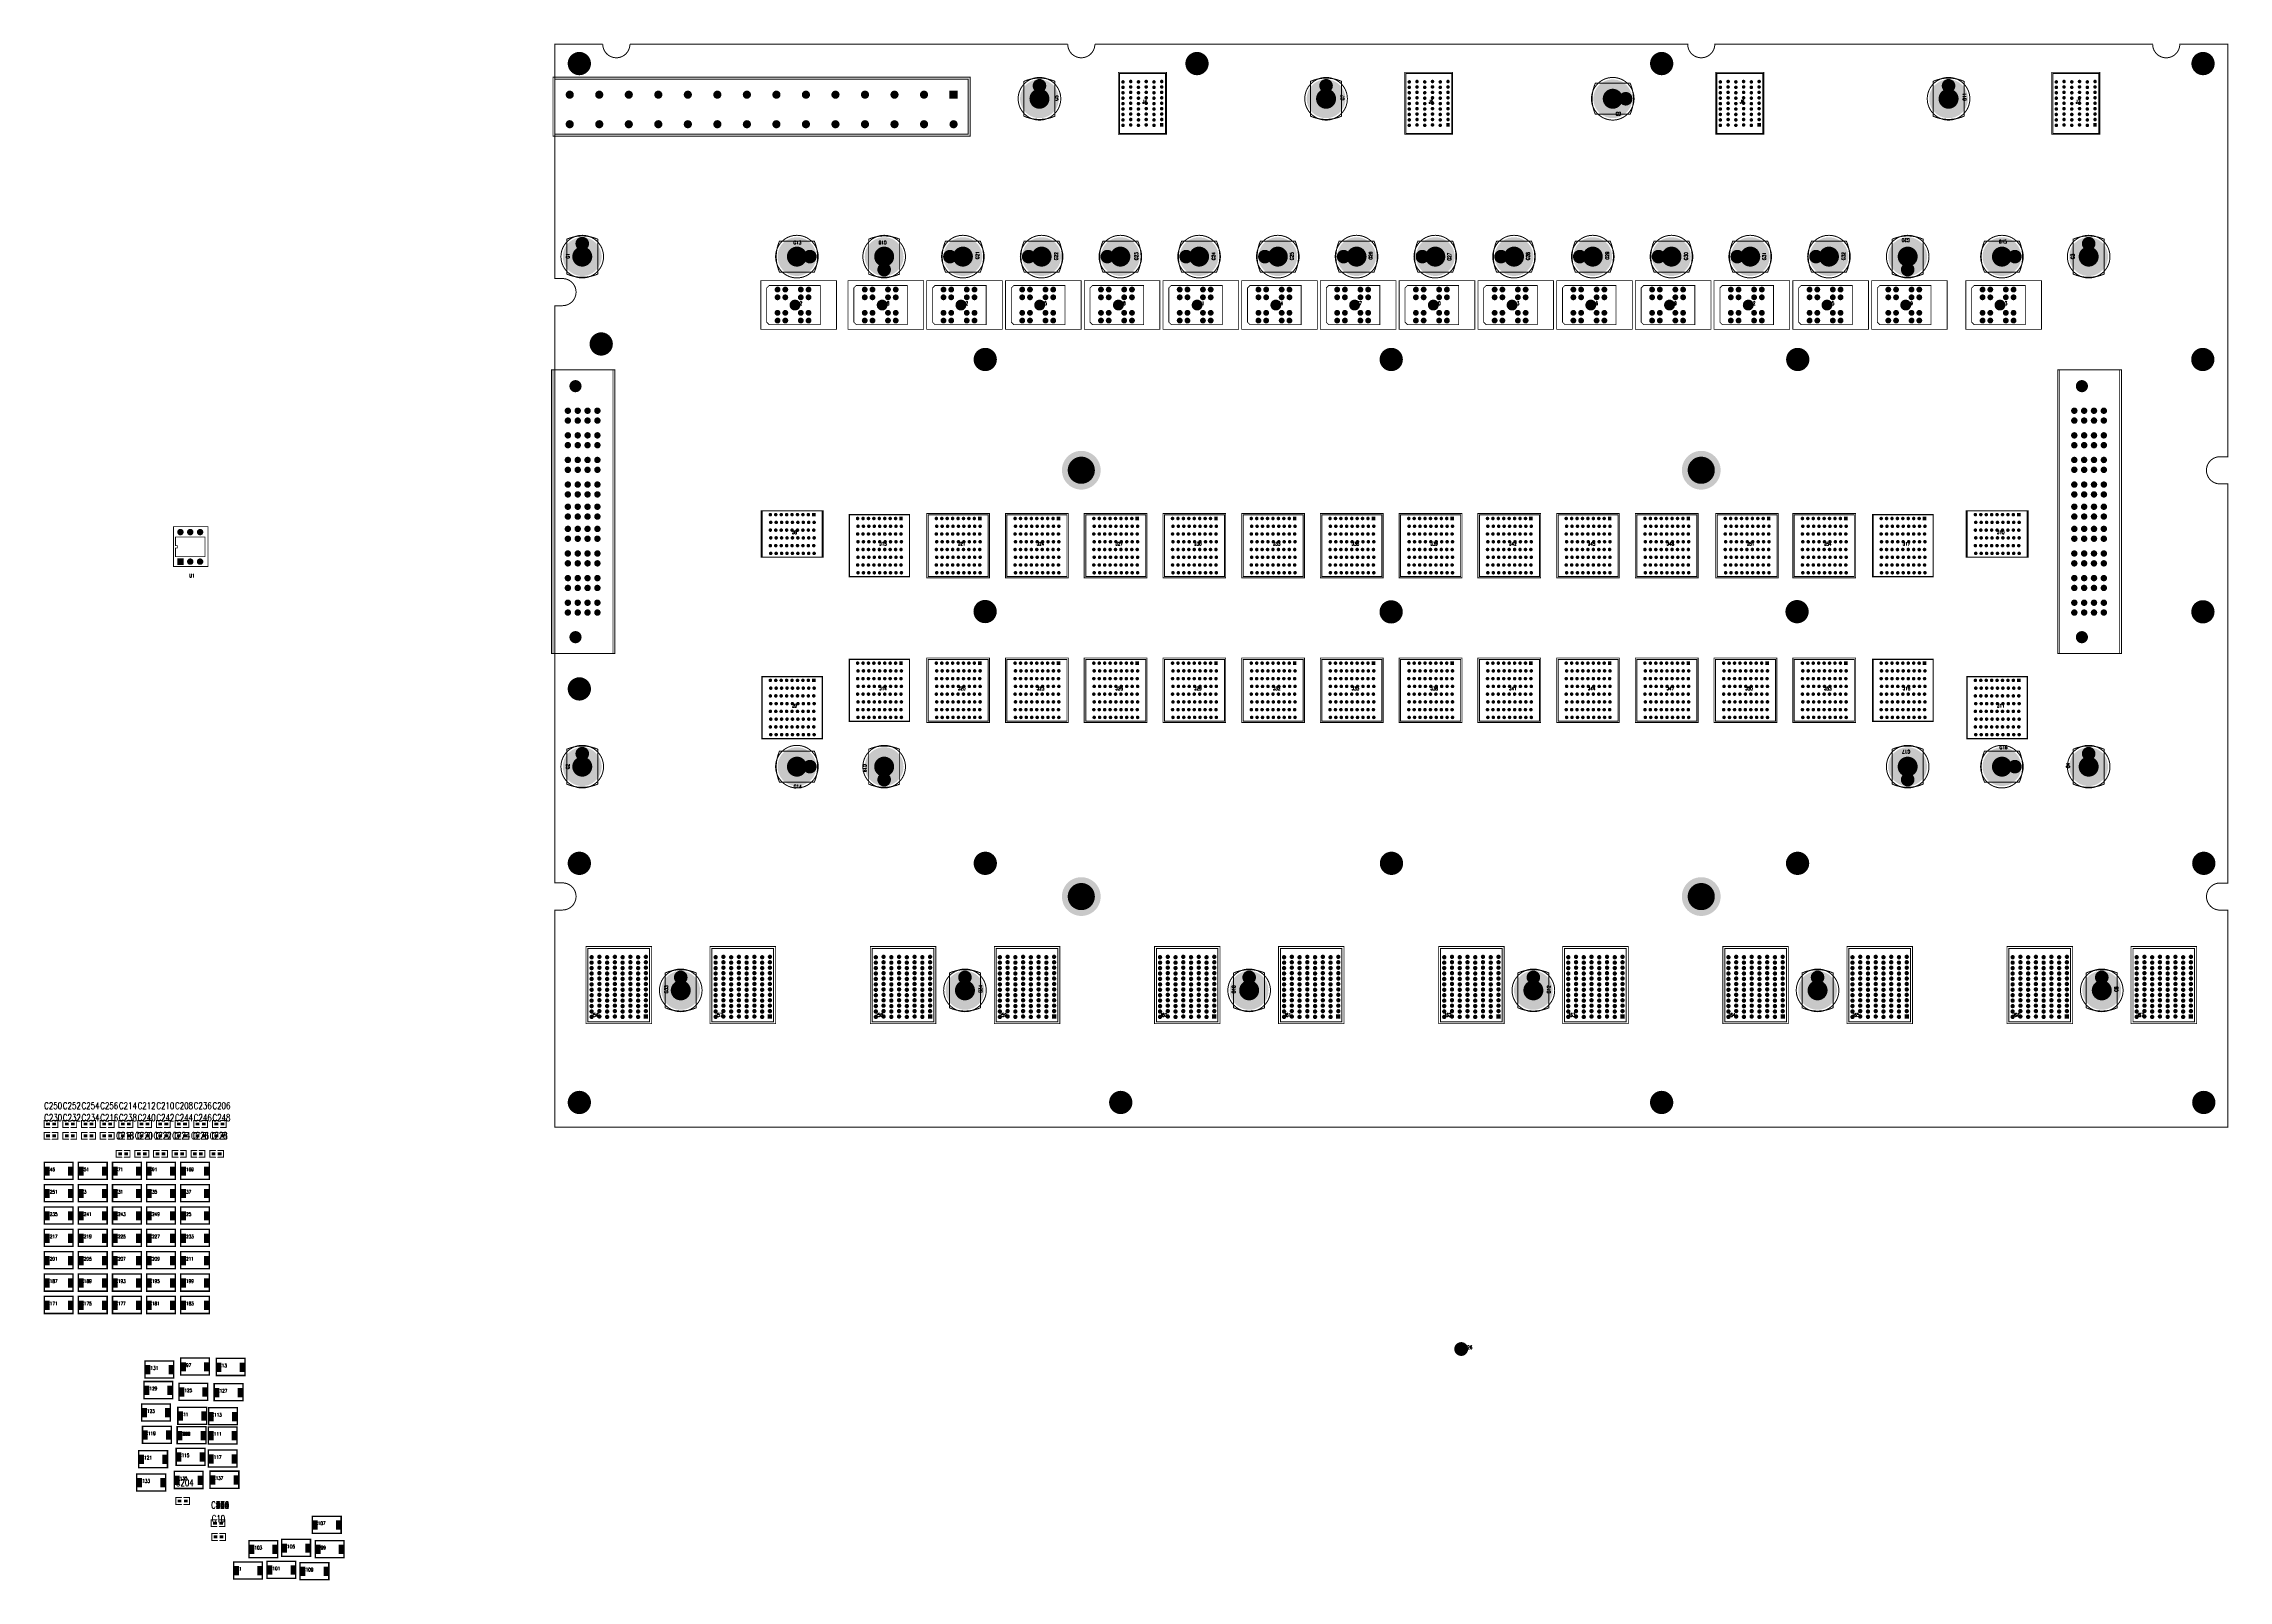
# Model space of a CAD drawing. Extents: x -132 to 432, y -117 to 280.
import ezdxf

# ---------------------------------------------------------------- set-up
doc = ezdxf.new("R2010")
doc.units = 0
for name, color, linetype in [('BOARD_OUTLINE_00', 2, 'CONTINUOUS'), ('DRIL_NPLTE_THRU_01', 16, 'CONTINUOUS'), ('DRIL_NPLTE_THRU_02', 146, 'CONTINUOUS'), ('DRIL_NPLTE_THRU_03', 56, 'CONTINUOUS'), ('DRIL_NPLTE_THRU_04', 216, 'CONTINUOUS'), ('DRIL_NPLTE_THRU_05', 34, 'CONTINUOUS'), ('DRIL_NPLTE_THRU_06', 96, 'CONTINUOUS'), ('DRIL_NPLTE_THRU_07', 171, 'CONTINUOUS'), ('DRIL_NPLTE_THRU_08', 176, 'CONTINUOUS'), ('DRIL_PLTE_THRU_01', 16, 'CONTINUOUS'), ('DRIL_PLTE_THRU_02', 146, 'CONTINUOUS'), ('DRIL_PLTE_THRU_03', 56, 'CONTINUOUS'), ('DRIL_PLTE_THRU_04', 216, 'CONTINUOUS'), ('DRIL_PLTE_THRU_05', 34, 'CONTINUOUS'), ('DRIL_PLTE_THRU_06', 96, 'CONTINUOUS'), ('DRIL_PLTE_THRU_07', 171, 'CONTINUOUS'), ('DRIL_PLTE_THRU_08', 176, 'CONTINUOUS'), ('DRIL_SYMBOL', 2, 'CONTINUOUS'), ('PADS_BOT', 5, 'CONTINUOUS'), ('PADS_INNER', 1, 'CONTINUOUS'), ('PADS_TOP', 1, 'CONTINUOUS'), ('PART_NAME_01', 1, 'CONTINUOUS'), ('PART_TOP_2DLINE_00', 1, 'CONTINUOUS'), ('PART_TOP_2DLINE_26', 5, 'CONTINUOUS'), ('PART_TOP_2DLINE_27', 5, 'CONTINUOUS')]:
    doc.layers.add(name, color=color, linetype=linetype)
doc.styles.add('W0$127', font='simplex', dxfattribs={"width": 0.75})
doc.styles.add('W0$254', font='simplex', dxfattribs={"width": 0.75})

# ---------------------------------------------------------------- blocks, each defined once
blk = doc.blocks.new('SMOOTH_0$254')
at = {"const_width": 0.127}
blk.add_lwpolyline([(-0.0635, 0, 1), (0.0635, 0, 1)], format="xyb", close=True, dxfattribs=at)
blk = doc.blocks.new('BOARD_30802')
at = {"layer": 'BOARD_OUTLINE_00', "const_width": 0.254}
blk.add_lwpolyline([(0, 0), (431.8, 0), (431.8, 55.96999), (429.8, 55.96999, -1), (429.8, 62.96999), (431.8, 62.96999), (431.8, 165.94328), (429.79848, 165.94328, -1), (429.79848, 172.96638), (431.8, 172.96638), (431.8, 279.4), (419.4, 279.4), (419.40226, 279.39, -1), (412.4, 279.39), (412.4, 279.4), (299.4, 279.4), (299.4, 279.399, -1), (292.4, 279.399), (292.4, 279.4), (139.4, 279.4, -1), (132.4, 279.4), (19.4, 279.4, -1), (12.4, 279.4), (0, 279.4), (0, 218.93), (2, 218.93, -1), (2, 211.93), (0, 211.93), (0, 63), (2, 63, -1), (2, 56), (0, 56)], format="xyb", close=True, dxfattribs=at)
at = {"layer": 'BOARD_OUTLINE_00'}
for p in [(429.8, 55.96999), (431.8, 55.96999), (0, 0), (431.8, 0)]:
    blk.add_blockref('SMOOTH_0$254', p, dxfattribs=at)
blk = doc.blocks.new('PART_BODY_TOP_1')
at = {"layer": 'PART_TOP_2DLINE_26', "const_width": 0.254}
blk.add_lwpolyline([(5.5, 0, 1), (-5.5, 0, 1)], format="xyb", close=True, dxfattribs=at)
at = {"layer": 'PART_TOP_2DLINE_27', "const_width": 0.254}
blk.add_lwpolyline([(-4.5, 4), (4.5, 4, -0.208911), (4.5, -4), (-4.5, -4, -0.208911)], format="xyb", close=True, dxfattribs=at)
at = {"layer": 'PART_TOP_2DLINE_27'}
for p in [(-4.5, 4), (4.5, 4), (-4.5, -4), (4.5, -4)]:
    blk.add_blockref('SMOOTH_0$254', p, dxfattribs=at)
blk = doc.blocks.new('DRIL_SYMBOL_5$15')
at = {"layer": 'DRIL_SYMBOL', "const_width": 0.0508}
for points in [[(-0.254, 0), (0.254, 0)], [(0, -0.254), (0, 0.254)]]:
    blk.add_lwpolyline(points, dxfattribs=at)
blk = doc.blocks.new('DRIL_HOLE_5$15')
at = {"const_width": 2.575}
blk.add_lwpolyline([(-1.2875, 0, 1), (1.2875, 0, 1)], format="xyb", close=True, dxfattribs=at)
blk.add_blockref('DRIL_SYMBOL_5$15', (0, 0))
blk = doc.blocks.new('PAD_0')
at = {"const_width": 5}
blk.add_lwpolyline([(0, -2.5, 1), (0, 2.5, 1)], format="xyb", close=True, dxfattribs=at)
blk = doc.blocks.new('STK_TOP_181')
at = {"layer": 'DRIL_PLTE_THRU_01'}
blk.add_blockref('DRIL_HOLE_5$15', (0, 0), dxfattribs=at)
at = {"layer": 'DRIL_PLTE_THRU_02'}
blk.add_blockref('DRIL_HOLE_5$15', (0, 0), dxfattribs=at)
at = {"layer": 'DRIL_PLTE_THRU_03'}
blk.add_blockref('DRIL_HOLE_5$15', (0, 0), dxfattribs=at)
at = {"layer": 'DRIL_PLTE_THRU_04'}
blk.add_blockref('DRIL_HOLE_5$15', (0, 0), dxfattribs=at)
at = {"layer": 'DRIL_PLTE_THRU_05'}
blk.add_blockref('DRIL_HOLE_5$15', (0, 0), dxfattribs=at)
at = {"layer": 'DRIL_PLTE_THRU_06'}
blk.add_blockref('DRIL_HOLE_5$15', (0, 0), dxfattribs=at)
at = {"layer": 'DRIL_PLTE_THRU_07'}
blk.add_blockref('DRIL_HOLE_5$15', (0, 0), dxfattribs=at)
at = {"layer": 'DRIL_PLTE_THRU_08'}
blk.add_blockref('DRIL_HOLE_5$15', (0, 0), dxfattribs=at)
at = {"layer": 'PADS_BOT'}
blk.add_blockref('PAD_0', (0, 0), dxfattribs=at)
at = {"layer": 'PADS_INNER'}
blk.add_blockref('PAD_0', (0, 0), dxfattribs=at)
at = {"layer": 'PADS_TOP'}
blk.add_blockref('PAD_0', (0, 0), dxfattribs=at)
blk = doc.blocks.new('DRIL_SYMBOL_2$55')
at = {"layer": 'DRIL_SYMBOL', "const_width": 0.0508}
for points in [[(-0.254, 0), (0.254, 0)], [(0, -0.254), (0, 0.254)]]:
    blk.add_lwpolyline(points, dxfattribs=at)
blk = doc.blocks.new('DRIL_HOLE_2$55')
at = {"const_width": 1.275}
blk.add_lwpolyline([(-0.6375, 0, 1), (0.6375, 0, 1)], format="xyb", close=True, dxfattribs=at)
blk.add_blockref('DRIL_SYMBOL_2$55', (0, 0))
blk = doc.blocks.new('PAD_1')
at = {"const_width": 1.75}
blk.add_lwpolyline([(0, -0.875, 1), (0, 0.875, 1)], format="xyb", close=True, dxfattribs=at)
blk = doc.blocks.new('STK_TOP_182')
at = {"layer": 'DRIL_PLTE_THRU_01'}
blk.add_blockref('DRIL_HOLE_2$55', (0, 0), dxfattribs=at)
at = {"layer": 'DRIL_PLTE_THRU_02'}
blk.add_blockref('DRIL_HOLE_2$55', (0, 0), dxfattribs=at)
at = {"layer": 'DRIL_PLTE_THRU_03'}
blk.add_blockref('DRIL_HOLE_2$55', (0, 0), dxfattribs=at)
at = {"layer": 'DRIL_PLTE_THRU_04'}
blk.add_blockref('DRIL_HOLE_2$55', (0, 0), dxfattribs=at)
at = {"layer": 'DRIL_PLTE_THRU_05'}
blk.add_blockref('DRIL_HOLE_2$55', (0, 0), dxfattribs=at)
at = {"layer": 'DRIL_PLTE_THRU_06'}
blk.add_blockref('DRIL_HOLE_2$55', (0, 0), dxfattribs=at)
at = {"layer": 'DRIL_PLTE_THRU_07'}
blk.add_blockref('DRIL_HOLE_2$55', (0, 0), dxfattribs=at)
at = {"layer": 'DRIL_PLTE_THRU_08'}
blk.add_blockref('DRIL_HOLE_2$55', (0, 0), dxfattribs=at)
at = {"layer": 'PADS_BOT'}
blk.add_blockref('PAD_1', (0, 0), dxfattribs=at)
at = {"layer": 'PADS_INNER'}
blk.add_blockref('PAD_1', (0, 0), dxfattribs=at)
at = {"layer": 'PADS_TOP'}
blk.add_blockref('PAD_1', (0, 0), dxfattribs=at)
blk = doc.blocks.new('SYM_TOP_3')
for name, p in [('PART_BODY_TOP_1', (0, 0)), ('STK_TOP_181', (0, 0)), ('STK_TOP_182', (3.35, 0))]:
    blk.add_blockref(name, p)
blk = doc.blocks.new('PART_TOP_0')
blk.add_blockref('SYM_TOP_3', (0, 0))
at = {"layer": 'PART_NAME_01', "style": 'W0$127', "width": 0.75}
blk.add_text('G1', height=0.889, dxfattribs=at).set_placement((-0.508, 3.302))
blk = doc.blocks.new('PART_TOP_1')
blk.add_blockref('SYM_TOP_3', (0, 0))
at = {"layer": 'PART_NAME_01', "style": 'W0$127', "width": 0.75}
blk.add_text('G11', height=0.889, dxfattribs=at).set_placement((-0.508, -4.572))
blk = doc.blocks.new('PART_TOP_2')
blk.add_blockref('SYM_TOP_3', (0, 0))
at = {"layer": 'PART_NAME_01', "style": 'W0$127', "width": 0.75}
blk.add_text('G13', height=0.889, dxfattribs=at).set_placement((-0.889, 3.175))
blk = doc.blocks.new('PART_TOP_3')
blk.add_blockref('SYM_TOP_3', (0, 0))
at = {"layer": 'PART_NAME_01', "style": 'W0$127', "width": 0.75}
blk.add_text('G14', height=0.889, dxfattribs=at).set_placement((-0.8128, -5.5626))
blk = doc.blocks.new('PART_TOP_4')
blk.add_blockref('SYM_TOP_3', (0, 0))
at = {"layer": 'PART_NAME_01', "style": 'W0$127', "width": 0.75}
blk.add_text('G15', height=0.889, dxfattribs=at).set_placement((-0.762, 3.429))
blk = doc.blocks.new('PART_TOP_5')
blk.add_blockref('SYM_TOP_3', (0, 0))
at = {"layer": 'PART_NAME_01', "style": 'W0$127', "width": 0.75}
blk.add_text('G16', height=0.889, dxfattribs=at).set_placement((-0.6096, 4.5466))
blk = doc.blocks.new('PART_TOP_6')
blk.add_blockref('SYM_TOP_3', (0, 0))
at = {"layer": 'PART_NAME_01', "style": 'W0$127', "width": 0.75}
blk.add_text('G17', height=0.889, rotation=270, dxfattribs=at).set_placement((-4.32, 0.63))
blk = doc.blocks.new('PART_TOP_7')
blk.add_blockref('SYM_TOP_3', (0, 0))
at = {"layer": 'PART_NAME_01', "style": 'W0$127', "width": 0.75}
blk.add_text('G18', height=0.889, rotation=270, dxfattribs=at).set_placement((-4.06, 0.63))
blk = doc.blocks.new('PART_TOP_8')
blk.add_blockref('SYM_TOP_3', (0, 0))
at = {"layer": 'PART_NAME_01', "style": 'W0$127', "width": 0.75}
blk.add_text('G19', height=0.889, dxfattribs=at).set_placement((-0.63, -5.46))
blk = doc.blocks.new('PART_TOP_9')
blk.add_blockref('SYM_TOP_3', (0, 0))
at = {"layer": 'PART_NAME_01', "style": 'W0$127', "width": 0.75}
blk.add_text('G2', height=0.889, dxfattribs=at).set_placement((-0.635, 3.302))
blk = doc.blocks.new('PART_TOP_10')
blk.add_blockref('SYM_TOP_3', (0, 0))
at = {"layer": 'PART_NAME_01', "style": 'W0$127', "width": 0.75}
blk.add_text('G20', height=0.889, rotation=270, dxfattribs=at).set_placement((-4.7, 0.51))
blk = doc.blocks.new('PART_TOP_11')
blk.add_blockref('SYM_TOP_3', (0, 0))
at = {"layer": 'PART_NAME_01', "style": 'W0$127', "width": 0.75}
blk.add_text('G21', height=0.889, rotation=270, dxfattribs=at).set_placement((-4.19, 0.63))
blk = doc.blocks.new('PART_TOP_12')
blk.add_blockref('SYM_TOP_3', (0, 0))
at = {"layer": 'PART_NAME_01', "style": 'W0$127', "width": 0.75}
blk.add_text('G22', height=0.889, rotation=270, dxfattribs=at).set_placement((-4.19, 0.89))
blk = doc.blocks.new('PART_TOP_13')
blk.add_blockref('SYM_TOP_3', (0, 0))
at = {"layer": 'PART_NAME_01', "style": 'W0$127', "width": 0.75}
blk.add_text('G23', height=0.889, rotation=270, dxfattribs=at).set_placement((-4.57, 0.89))
blk = doc.blocks.new('PART_TOP_14')
blk.add_blockref('SYM_TOP_3', (0, 0))
at = {"layer": 'PART_NAME_01', "style": 'W0$127', "width": 0.75}
blk.add_text('G24', height=0.889, rotation=270, dxfattribs=at).set_placement((-4.19, 0.89))
blk = doc.blocks.new('PART_TOP_15')
blk.add_blockref('SYM_TOP_3', (0, 0))
at = {"layer": 'PART_NAME_01', "style": 'W0$127', "width": 0.75}
blk.add_text('G25', height=0.889, rotation=270, dxfattribs=at).set_placement((-4.06, 0.89))
blk = doc.blocks.new('PART_TOP_16')
blk.add_blockref('SYM_TOP_3', (0, 0))
at = {"layer": 'PART_NAME_01', "style": 'W0$127', "width": 0.75}
blk.add_text('G26', height=0.889, rotation=270, dxfattribs=at).set_placement((-4.06, 0.76))
blk = doc.blocks.new('PART_TOP_17')
blk.add_blockref('SYM_TOP_3', (0, 0))
at = {"layer": 'PART_NAME_01', "style": 'W0$127', "width": 0.75}
blk.add_text('G27', height=0.889, rotation=270, dxfattribs=at).set_placement((-4.06, 1.02))
blk = doc.blocks.new('PART_TOP_18')
blk.add_blockref('SYM_TOP_3', (0, 0))
at = {"layer": 'PART_NAME_01', "style": 'W0$127', "width": 0.75}
blk.add_text('G28', height=0.889, rotation=270, dxfattribs=at).set_placement((-4.06, 0.89))
blk = doc.blocks.new('PART_TOP_19')
blk.add_blockref('SYM_TOP_3', (0, 0))
at = {"layer": 'PART_NAME_01', "style": 'W0$127', "width": 0.75}
blk.add_text('G29', height=0.889, rotation=270, dxfattribs=at).set_placement((-4.19, 0.76))
blk = doc.blocks.new('PART_TOP_20')
blk.add_blockref('SYM_TOP_3', (0, 0))
at = {"layer": 'PART_NAME_01', "style": 'W0$127', "width": 0.75}
blk.add_text('G3', height=0.889, dxfattribs=at).set_placement((-0.635, 3.683))
blk = doc.blocks.new('PART_TOP_21')
blk.add_blockref('SYM_TOP_3', (0, 0))
at = {"layer": 'PART_NAME_01', "style": 'W0$127', "width": 0.75}
blk.add_text('G30', height=0.889, rotation=270, dxfattribs=at).set_placement((-4.19, 0.89))
blk = doc.blocks.new('PART_TOP_22')
blk.add_blockref('SYM_TOP_3', (0, 0))
at = {"layer": 'PART_NAME_01', "style": 'W0$127', "width": 0.75}
blk.add_text('G31', height=0.889, rotation=270, dxfattribs=at).set_placement((-4.06, 0.89))
blk = doc.blocks.new('PART_TOP_23')
blk.add_blockref('SYM_TOP_3', (0, 0))
at = {"layer": 'PART_NAME_01', "style": 'W0$127', "width": 0.75}
blk.add_text('G32', height=0.889, rotation=270, dxfattribs=at).set_placement((-4.19, 0.89))
blk = doc.blocks.new('PART_TOP_24')
blk.add_blockref('SYM_TOP_3', (0, 0))
at = {"layer": 'PART_NAME_01', "style": 'W0$127', "width": 0.75}
blk.add_text('G33', height=0.889, dxfattribs=at).set_placement((-0.762, 3.302))
blk = doc.blocks.new('PART_TOP_25')
blk.add_blockref('SYM_TOP_3', (0, 0))
at = {"layer": 'PART_NAME_01', "style": 'W0$127', "width": 0.75}
blk.add_text('G34', height=0.889, dxfattribs=at).set_placement((-0.635, -4.445))
blk = doc.blocks.new('PART_TOP_26')
blk.add_blockref('SYM_TOP_3', (0, 0))
at = {"layer": 'PART_NAME_01', "style": 'W0$127', "width": 0.75}
blk.add_text('G10', height=0.889, dxfattribs=at).set_placement((-0.762, 3.556))
blk = doc.blocks.new('PART_TOP_27')
blk.add_blockref('SYM_TOP_3', (0, 0))
at = {"layer": 'PART_NAME_01', "style": 'W0$127', "width": 0.75}
blk.add_text('G12', height=0.889, dxfattribs=at).set_placement((-0.762, -4.445))
blk = doc.blocks.new('PART_TOP_28')
blk.add_blockref('SYM_TOP_3', (0, 0))
at = {"layer": 'PART_NAME_01', "style": 'W0$127', "width": 0.75}
blk.add_text('G6', height=0.889, dxfattribs=at).set_placement((0, 0))
blk = doc.blocks.new('PART_TOP_29')
blk.add_blockref('SYM_TOP_3', (0, 0))
at = {"layer": 'PART_NAME_01', "style": 'W0$127', "width": 0.75}
blk.add_text('G8', height=0.889, dxfattribs=at).set_placement((-0.381, -4.191))
blk = doc.blocks.new('PART_TOP_30')
blk.add_blockref('SYM_TOP_3', (0, 0))
at = {"layer": 'PART_NAME_01', "style": 'W0$127', "width": 0.75}
blk.add_text('G4', height=0.889, dxfattribs=at).set_placement((-0.381, 4.9022))
blk = doc.blocks.new('PART_TOP_31')
blk.add_blockref('SYM_TOP_3', (0, 0))
at = {"layer": 'PART_NAME_01', "style": 'W0$127', "width": 0.75}
blk.add_text('G5', height=0.889, dxfattribs=at).set_placement((-0.508, -4.826))
blk = doc.blocks.new('PART_TOP_32')
blk.add_blockref('SYM_TOP_3', (0, 0))
at = {"layer": 'PART_NAME_01', "style": 'W0$127', "width": 0.75}
blk.add_text('G7', height=0.889, dxfattribs=at).set_placement((-0.381, -4.699))
blk = doc.blocks.new('PART_TOP_33')
blk.add_blockref('SYM_TOP_3', (0, 0))
at = {"layer": 'PART_NAME_01', "style": 'W0$127', "width": 0.75}
blk.add_text('G9', height=0.889, dxfattribs=at).set_placement((0.762, -4.318))
blk = doc.blocks.new('SMOOTH_0$2032')
at = {"const_width": 0.1016}
blk.add_lwpolyline([(-0.0508, 0, 1), (0.0508, 0, 1)], format="xyb", close=True, dxfattribs=at)
blk = doc.blocks.new('PART_BODY_TOP_2')
at = {"layer": 'PART_TOP_2DLINE_26', "const_width": 0.2032}
blk.add_lwpolyline([(-1.27, 1.778), (9.017, 1.778), (9.017, -7.112), (-1.27, -7.112)], close=True, dxfattribs=at)
at = {"layer": 'PART_TOP_2DLINE_27', "const_width": 0.2032}
blk.add_lwpolyline([(1.27, 1.27), (3.4925, 1.27), (3.4925, 0.79375), (4.1275, 0.79375), (4.1275, 1.27), (6.35, 1.27), (6.35, -6.35), (1.27, -6.35)], close=True, dxfattribs=at)
at = {"layer": 'PART_TOP_2DLINE_26'}
for p in [(-1.27, 1.778), (9.017, 1.778), (-1.27, -7.112), (9.017, -7.112)]:
    blk.add_blockref('SMOOTH_0$2032', p, dxfattribs=at)
at = {"layer": 'PART_TOP_2DLINE_27'}
for p in [(1.27, 1.27), (3.4925, 1.27), (3.4925, 0.79375), (4.1275, 1.27), (4.1275, 0.79375), (6.35, 1.27), (1.27, -6.35), (6.35, -6.35)]:
    blk.add_blockref('SMOOTH_0$2032', p, dxfattribs=at)
blk = doc.blocks.new('DRIL_SYMBOL_1$016')
at = {"layer": 'DRIL_SYMBOL', "const_width": 0.0508}
for points in [[(-0.254, 0), (0.254, 0)], [(0, -0.254), (0, 0.254)]]:
    blk.add_lwpolyline(points, dxfattribs=at)
blk = doc.blocks.new('DRIL_HOLE_1$016')
at = {"const_width": 0.508}
blk.add_lwpolyline([(-0.254, 0, 1), (0.254, 0, 1)], format="xyb", close=True, dxfattribs=at)
blk.add_blockref('DRIL_SYMBOL_1$016', (0, 0))
blk = doc.blocks.new('PAD_2')
at = {"const_width": 0.8255}
blk.add_lwpolyline([(0, -0.41275, 1), (0, 0.41275, 1)], format="xyb", close=True, dxfattribs=at)
blk = doc.blocks.new('PAD_3')
at = {"const_width": 1.651}
blk.add_lwpolyline([(-0.8255, 0), (0.8255, 0)], dxfattribs=at)
blk = doc.blocks.new('STK_TOP_9')
at = {"layer": 'DRIL_PLTE_THRU_01'}
blk.add_blockref('DRIL_HOLE_1$016', (0, 0), dxfattribs=at)
at = {"layer": 'DRIL_PLTE_THRU_02'}
blk.add_blockref('DRIL_HOLE_1$016', (0, 0), dxfattribs=at)
at = {"layer": 'DRIL_PLTE_THRU_03'}
blk.add_blockref('DRIL_HOLE_1$016', (0, 0), dxfattribs=at)
at = {"layer": 'DRIL_PLTE_THRU_04'}
blk.add_blockref('DRIL_HOLE_1$016', (0, 0), dxfattribs=at)
at = {"layer": 'DRIL_PLTE_THRU_05'}
blk.add_blockref('DRIL_HOLE_1$016', (0, 0), dxfattribs=at)
at = {"layer": 'DRIL_PLTE_THRU_06'}
blk.add_blockref('DRIL_HOLE_1$016', (0, 0), dxfattribs=at)
at = {"layer": 'DRIL_PLTE_THRU_07'}
blk.add_blockref('DRIL_HOLE_1$016', (0, 0), dxfattribs=at)
at = {"layer": 'DRIL_PLTE_THRU_08'}
blk.add_blockref('DRIL_HOLE_1$016', (0, 0), dxfattribs=at)
at = {"layer": 'PADS_BOT'}
blk.add_blockref('PAD_3', (0, 0), dxfattribs=at)
at = {"layer": 'PADS_INNER'}
blk.add_blockref('PAD_2', (0, 0), dxfattribs=at)
at = {"layer": 'PADS_TOP'}
blk.add_blockref('PAD_3', (0, 0), dxfattribs=at)
blk = doc.blocks.new('STK_TOP_8')
at = {"layer": 'DRIL_PLTE_THRU_01'}
blk.add_blockref('DRIL_HOLE_1$016', (0, 0), dxfattribs=at)
at = {"layer": 'DRIL_PLTE_THRU_02'}
blk.add_blockref('DRIL_HOLE_1$016', (0, 0), dxfattribs=at)
at = {"layer": 'DRIL_PLTE_THRU_03'}
blk.add_blockref('DRIL_HOLE_1$016', (0, 0), dxfattribs=at)
at = {"layer": 'DRIL_PLTE_THRU_04'}
blk.add_blockref('DRIL_HOLE_1$016', (0, 0), dxfattribs=at)
at = {"layer": 'DRIL_PLTE_THRU_05'}
blk.add_blockref('DRIL_HOLE_1$016', (0, 0), dxfattribs=at)
at = {"layer": 'DRIL_PLTE_THRU_06'}
blk.add_blockref('DRIL_HOLE_1$016', (0, 0), dxfattribs=at)
at = {"layer": 'DRIL_PLTE_THRU_07'}
blk.add_blockref('DRIL_HOLE_1$016', (0, 0), dxfattribs=at)
at = {"layer": 'DRIL_PLTE_THRU_08'}
blk.add_blockref('DRIL_HOLE_1$016', (0, 0), dxfattribs=at)
at = {"layer": 'PADS_BOT'}
blk.add_blockref('PAD_2', (0, 0), dxfattribs=at)
at = {"layer": 'PADS_INNER'}
blk.add_blockref('PAD_2', (0, 0), dxfattribs=at)
at = {"layer": 'PADS_TOP'}
blk.add_blockref('PAD_2', (0, 0), dxfattribs=at)
blk = doc.blocks.new('SYM_TOP_4')
for name, p in [('STK_TOP_9', (0, 0)), ('PART_BODY_TOP_2', (0, 0)), ('STK_TOP_8', (7.62, 0)), ('STK_TOP_8', (0, -2.54)), ('STK_TOP_8', (0, -5.08)), ('STK_TOP_8', (7.62, -2.54)), ('STK_TOP_8', (7.62, -5.08))]:
    blk.add_blockref(name, p)
blk = doc.blocks.new('PART_TOP_34')
blk.add_blockref('SYM_TOP_4', (0, 0))
at = {"layer": 'PART_NAME_01', "style": 'W0$127', "width": 0.75}
blk.add_text('U1', height=0.889, rotation=270, dxfattribs=at).set_placement((-4.064, -2.286))
blk = doc.blocks.new('PART_BODY_TOP_3')
at = {"layer": 'PART_TOP_2DLINE_26', "const_width": 0.2032}
blk.add_lwpolyline([(-6.28701, 10.71), (6.28599, 10.71), (6.285992, -8.8138), (-6.287008, -8.8138)], close=True, dxfattribs=at)
at = {"layer": 'PART_TOP_2DLINE_27', "const_width": 0.2032}
blk.add_lwpolyline([(-5.05, -6.68), (-4.415, -7.315), (4.415, -7.315), (5.05, -6.68), (5.05, 6.525), (-5.05, 6.525)], close=True, dxfattribs=at)
at = {"layer": 'PART_TOP_2DLINE_26'}
for p in [(-6.28701, 10.71), (6.28599, 10.71), (-6.287008, -8.8138), (6.285992, -8.8138)]:
    blk.add_blockref('SMOOTH_0$2032', p, dxfattribs=at)
at = {"layer": 'PART_TOP_2DLINE_27'}
for p in [(-5.05, 6.525), (5.05, 6.525), (-5.05, -6.68), (-4.415, -7.315), (4.415, -7.315), (5.05, -6.68)]:
    blk.add_blockref('SMOOTH_0$2032', p, dxfattribs=at)
blk = doc.blocks.new('DRIL_SYMBOL_0$8')
at = {"layer": 'DRIL_SYMBOL', "const_width": 0.0508}
for points in [[(-0.254, 0), (0.254, 0)], [(0, -0.254), (0, 0.254)]]:
    blk.add_lwpolyline(points, dxfattribs=at)
blk = doc.blocks.new('DRIL_HOLE_0$8')
at = {"const_width": 0.4}
blk.add_lwpolyline([(-0.2, 0, 1), (0.2, 0, 1)], format="xyb", close=True, dxfattribs=at)
blk.add_blockref('DRIL_SYMBOL_0$8', (0, 0))
blk = doc.blocks.new('PAD_4')
at = {"const_width": 0.75}
blk.add_lwpolyline([(0, -0.375, 1), (0, 0.375, 1)], format="xyb", close=True, dxfattribs=at)
blk = doc.blocks.new('STK_TOP_174')
at = {"layer": 'DRIL_PLTE_THRU_01'}
blk.add_blockref('DRIL_HOLE_0$8', (0, 0), dxfattribs=at)
at = {"layer": 'DRIL_PLTE_THRU_02'}
blk.add_blockref('DRIL_HOLE_0$8', (0, 0), dxfattribs=at)
at = {"layer": 'DRIL_PLTE_THRU_03'}
blk.add_blockref('DRIL_HOLE_0$8', (0, 0), dxfattribs=at)
at = {"layer": 'DRIL_PLTE_THRU_04'}
blk.add_blockref('DRIL_HOLE_0$8', (0, 0), dxfattribs=at)
at = {"layer": 'DRIL_PLTE_THRU_05'}
blk.add_blockref('DRIL_HOLE_0$8', (0, 0), dxfattribs=at)
at = {"layer": 'DRIL_PLTE_THRU_06'}
blk.add_blockref('DRIL_HOLE_0$8', (0, 0), dxfattribs=at)
at = {"layer": 'DRIL_PLTE_THRU_07'}
blk.add_blockref('DRIL_HOLE_0$8', (0, 0), dxfattribs=at)
at = {"layer": 'DRIL_PLTE_THRU_08'}
blk.add_blockref('DRIL_HOLE_0$8', (0, 0), dxfattribs=at)
at = {"layer": 'PADS_BOT'}
blk.add_blockref('PAD_4', (0, 0), dxfattribs=at)
at = {"layer": 'PADS_INNER'}
blk.add_blockref('PAD_4', (0, 0), dxfattribs=at)
at = {"layer": 'PADS_TOP'}
blk.add_blockref('PAD_4', (0, 0), dxfattribs=at)
blk = doc.blocks.new('DRIL_SYMBOL_2$1')
at = {"layer": 'DRIL_SYMBOL', "const_width": 0.0508}
for points in [[(-0.254, 0), (0.254, 0)], [(0, -0.254), (0, 0.254)]]:
    blk.add_lwpolyline(points, dxfattribs=at)
blk = doc.blocks.new('DRIL_HOLE_2$1')
at = {"const_width": 1.05}
blk.add_lwpolyline([(-0.525, 0, 1), (0.525, 0, 1)], format="xyb", close=True, dxfattribs=at)
blk.add_blockref('DRIL_SYMBOL_2$1', (0, 0))
blk = doc.blocks.new('PAD_6')
at = {"const_width": 1.4}
blk.add_lwpolyline([(0, -0.7, 1), (0, 0.7, 1)], format="xyb", close=True, dxfattribs=at)
blk = doc.blocks.new('STK_TOP_175')
at = {"layer": 'DRIL_PLTE_THRU_01'}
blk.add_blockref('DRIL_HOLE_2$1', (0, 0), dxfattribs=at)
at = {"layer": 'DRIL_PLTE_THRU_02'}
blk.add_blockref('DRIL_HOLE_2$1', (0, 0), dxfattribs=at)
at = {"layer": 'DRIL_PLTE_THRU_03'}
blk.add_blockref('DRIL_HOLE_2$1', (0, 0), dxfattribs=at)
at = {"layer": 'DRIL_PLTE_THRU_04'}
blk.add_blockref('DRIL_HOLE_2$1', (0, 0), dxfattribs=at)
at = {"layer": 'DRIL_PLTE_THRU_05'}
blk.add_blockref('DRIL_HOLE_2$1', (0, 0), dxfattribs=at)
at = {"layer": 'DRIL_PLTE_THRU_06'}
blk.add_blockref('DRIL_HOLE_2$1', (0, 0), dxfattribs=at)
at = {"layer": 'DRIL_PLTE_THRU_07'}
blk.add_blockref('DRIL_HOLE_2$1', (0, 0), dxfattribs=at)
at = {"layer": 'DRIL_PLTE_THRU_08'}
blk.add_blockref('DRIL_HOLE_2$1', (0, 0), dxfattribs=at)
at = {"layer": 'PADS_BOT'}
blk.add_blockref('PAD_6', (0, 0), dxfattribs=at)
at = {"layer": 'PADS_INNER'}
blk.add_blockref('PAD_6', (0, 0), dxfattribs=at)
at = {"layer": 'PADS_TOP'}
blk.add_blockref('PAD_6', (0, 0), dxfattribs=at)
blk = doc.blocks.new('SYM_TOP_5')
for name, p in [('PART_BODY_TOP_3', (0, 0)), ('STK_TOP_174', (-4.001008, 3.5052)), ('STK_TOP_174', (-4.001008, 1.505204)), ('STK_TOP_174', (-2.001012, 3.5052)), ('STK_TOP_174', (-2.001012, 1.505204)), ('STK_TOP_175', (0, 0)), ('STK_TOP_174', (1.99898, 3.5052)), ('STK_TOP_174', (1.99898, 1.505204)), ('STK_TOP_174', (3.998976, 3.5052)), ('STK_TOP_174', (3.998976, 1.505204)), ('STK_TOP_174', (-4.001008, -2.494788)), ('STK_TOP_174', (-4.001008, -4.494784)), ('STK_TOP_174', (-2.001012, -2.494788)), ('STK_TOP_174', (-2.001012, -4.494784)), ('STK_TOP_174', (1.99898, -2.494788)), ('STK_TOP_174', (1.99898, -4.494784)), ('STK_TOP_174', (3.998976, -2.494788)), ('STK_TOP_174', (3.998976, -4.494784))]:
    blk.add_blockref(name, p)
blk = doc.blocks.new('PART_TOP_35')
blk.add_blockref('SYM_TOP_5', (0, 0))
at = {"layer": 'PART_NAME_01', "style": 'W0$127', "width": 0.75}
blk.add_text('J12', height=0.889, rotation=90, dxfattribs=at).set_placement((0, 0))
blk = doc.blocks.new('PART_TOP_36')
blk.add_blockref('SYM_TOP_5', (0, 0))
at = {"layer": 'PART_NAME_01', "style": 'W0$127', "width": 0.75}
blk.add_text('J13', height=0.889, rotation=90, dxfattribs=at).set_placement((0, 0))
blk = doc.blocks.new('PART_TOP_37')
blk.add_blockref('SYM_TOP_5', (0, 0))
at = {"layer": 'PART_NAME_01', "style": 'W0$127', "width": 0.75}
blk.add_text('J18', height=0.889, rotation=90, dxfattribs=at).set_placement((0, 0))
blk = doc.blocks.new('PART_TOP_38')
blk.add_blockref('SYM_TOP_5', (0, 0))
at = {"layer": 'PART_NAME_01', "style": 'W0$127', "width": 0.75}
blk.add_text('J19', height=0.889, rotation=90, dxfattribs=at).set_placement((0, 0))
blk = doc.blocks.new('PART_TOP_39')
blk.add_blockref('SYM_TOP_5', (0, 0))
at = {"layer": 'PART_NAME_01', "style": 'W0$127', "width": 0.75}
blk.add_text('J22', height=0.889, rotation=90, dxfattribs=at).set_placement((0, 0))
blk = doc.blocks.new('PART_TOP_40')
blk.add_blockref('SYM_TOP_5', (0, 0))
at = {"layer": 'PART_NAME_01', "style": 'W0$127', "width": 0.75}
blk.add_text('J25', height=0.889, rotation=90, dxfattribs=at).set_placement((0, 0))
blk = doc.blocks.new('PART_TOP_41')
blk.add_blockref('SYM_TOP_5', (0, 0))
at = {"layer": 'PART_NAME_01', "style": 'W0$127', "width": 0.75}
blk.add_text('J28', height=0.889, rotation=90, dxfattribs=at).set_placement((0, 0))
blk = doc.blocks.new('PART_TOP_42')
blk.add_blockref('SYM_TOP_5', (0, 0))
at = {"layer": 'PART_NAME_01', "style": 'W0$127', "width": 0.75}
blk.add_text('J31', height=0.889, rotation=90, dxfattribs=at).set_placement((0, 0))
blk = doc.blocks.new('PART_TOP_43')
blk.add_blockref('SYM_TOP_5', (0, 0))
at = {"layer": 'PART_NAME_01', "style": 'W0$127', "width": 0.75}
blk.add_text('J34', height=0.889, rotation=90, dxfattribs=at).set_placement((0, 0))
blk = doc.blocks.new('PART_TOP_44')
blk.add_blockref('SYM_TOP_5', (0, 0))
at = {"layer": 'PART_NAME_01', "style": 'W0$127', "width": 0.75}
blk.add_text('J37', height=0.889, rotation=90, dxfattribs=at).set_placement((0, 0))
blk = doc.blocks.new('PART_TOP_45')
blk.add_blockref('SYM_TOP_5', (0, 0))
at = {"layer": 'PART_NAME_01', "style": 'W0$127', "width": 0.75}
blk.add_text('J40', height=0.889, rotation=90, dxfattribs=at).set_placement((0, 0))
blk = doc.blocks.new('PART_TOP_46')
blk.add_blockref('SYM_TOP_5', (0, 0))
at = {"layer": 'PART_NAME_01', "style": 'W0$127', "width": 0.75}
blk.add_text('J43', height=0.889, rotation=90, dxfattribs=at).set_placement((0, 0))
blk = doc.blocks.new('PART_TOP_47')
blk.add_blockref('SYM_TOP_5', (0, 0))
at = {"layer": 'PART_NAME_01', "style": 'W0$127', "width": 0.75}
blk.add_text('J46', height=0.889, rotation=90, dxfattribs=at).set_placement((0, 0))
blk = doc.blocks.new('PART_TOP_48')
blk.add_blockref('SYM_TOP_5', (0, 0))
at = {"layer": 'PART_NAME_01', "style": 'W0$127', "width": 0.75}
blk.add_text('J49', height=0.889, rotation=90, dxfattribs=at).set_placement((0, 0))
blk = doc.blocks.new('PART_TOP_49')
blk.add_blockref('SYM_TOP_5', (0, 0))
at = {"layer": 'PART_NAME_01', "style": 'W0$127', "width": 0.75}
blk.add_text('J52', height=0.889, rotation=90, dxfattribs=at).set_placement((0, 0))
blk = doc.blocks.new('PART_TOP_50')
blk.add_blockref('SYM_TOP_5', (0, 0))
at = {"layer": 'PART_NAME_01', "style": 'W0$127', "width": 0.75}
blk.add_text('J55', height=0.889, rotation=90, dxfattribs=at).set_placement((0, 0))
blk = doc.blocks.new('PART_BODY_TOP_8')
at = {"layer": 'PART_TOP_2DLINE_26', "const_width": 0.203}
blk.add_lwpolyline([(-6.2, 8), (6.2, 8), (6.2, -8), (-6.2, -8)], close=True, dxfattribs=at)
at = {"layer": 'PART_TOP_2DLINE_27', "const_width": 0.254}
blk.add_lwpolyline([(-5.95, -7.75), (5.95, -7.75), (5.95, 7.75), (-5.95, 7.75)], close=True, dxfattribs=at)
at = {"layer": 'PART_TOP_2DLINE_26'}
for p in [(-6.2, 8), (6.2, 8), (-6.2, -8), (6.2, -8)]:
    blk.add_blockref('SMOOTH_0$2032', p, dxfattribs=at)
at = {"layer": 'PART_TOP_2DLINE_27'}
for p in [(-5.95, 7.75), (5.95, 7.75), (-5.95, -7.75), (5.95, -7.75)]:
    blk.add_blockref('SMOOTH_0$254', p, dxfattribs=at)
blk = doc.blocks.new('DRIL_SYMBOL_0$59944')
at = {"layer": 'DRIL_SYMBOL', "const_width": 0.0508}
for points in [[(-0.254, 0), (0.254, 0)], [(0, -0.254), (0, 0.254)]]:
    blk.add_lwpolyline(points, dxfattribs=at)
blk = doc.blocks.new('DRIL_HOLE_0$59944')
at = {"const_width": 0.29972}
blk.add_lwpolyline([(-0.14986, 0, 1), (0.14986, 0, 1)], format="xyb", close=True, dxfattribs=at)
blk.add_blockref('DRIL_SYMBOL_0$59944', (0, 0))
blk = doc.blocks.new('PAD_8')
at = {"const_width": 0.4572}
blk.add_lwpolyline([(0, -0.2286, 1), (0, 0.2286, 1)], format="xyb", close=True, dxfattribs=at)
blk = doc.blocks.new('STK_TOP_169')
at = {"layer": 'DRIL_PLTE_THRU_01'}
blk.add_blockref('DRIL_HOLE_0$59944', (0, 0), dxfattribs=at)
at = {"layer": 'DRIL_PLTE_THRU_02'}
blk.add_blockref('DRIL_HOLE_0$59944', (0, 0), dxfattribs=at)
at = {"layer": 'DRIL_PLTE_THRU_03'}
blk.add_blockref('DRIL_HOLE_0$59944', (0, 0), dxfattribs=at)
at = {"layer": 'DRIL_PLTE_THRU_04'}
blk.add_blockref('DRIL_HOLE_0$59944', (0, 0), dxfattribs=at)
at = {"layer": 'DRIL_PLTE_THRU_05'}
blk.add_blockref('DRIL_HOLE_0$59944', (0, 0), dxfattribs=at)
at = {"layer": 'DRIL_PLTE_THRU_06'}
blk.add_blockref('DRIL_HOLE_0$59944', (0, 0), dxfattribs=at)
at = {"layer": 'DRIL_PLTE_THRU_07'}
blk.add_blockref('DRIL_HOLE_0$59944', (0, 0), dxfattribs=at)
at = {"layer": 'DRIL_PLTE_THRU_08'}
blk.add_blockref('DRIL_HOLE_0$59944', (0, 0), dxfattribs=at)
at = {"layer": 'PADS_BOT'}
blk.add_blockref('PAD_8', (0, 0), dxfattribs=at)
at = {"layer": 'PADS_INNER'}
blk.add_blockref('PAD_8', (0, 0), dxfattribs=at)
at = {"layer": 'PADS_TOP'}
blk.add_blockref('PAD_8', (0, 0), dxfattribs=at)
blk = doc.blocks.new('PAD_10')
at = {"const_width": 0.9144}
blk.add_lwpolyline([(-0.4572, 0), (0.4572, 0)], dxfattribs=at)
blk = doc.blocks.new('STK_TOP_172')
at = {"layer": 'DRIL_PLTE_THRU_01'}
blk.add_blockref('DRIL_HOLE_0$59944', (0, 0), dxfattribs=at)
at = {"layer": 'DRIL_PLTE_THRU_02'}
blk.add_blockref('DRIL_HOLE_0$59944', (0, 0), dxfattribs=at)
at = {"layer": 'DRIL_PLTE_THRU_03'}
blk.add_blockref('DRIL_HOLE_0$59944', (0, 0), dxfattribs=at)
at = {"layer": 'DRIL_PLTE_THRU_04'}
blk.add_blockref('DRIL_HOLE_0$59944', (0, 0), dxfattribs=at)
at = {"layer": 'DRIL_PLTE_THRU_05'}
blk.add_blockref('DRIL_HOLE_0$59944', (0, 0), dxfattribs=at)
at = {"layer": 'DRIL_PLTE_THRU_06'}
blk.add_blockref('DRIL_HOLE_0$59944', (0, 0), dxfattribs=at)
at = {"layer": 'DRIL_PLTE_THRU_07'}
blk.add_blockref('DRIL_HOLE_0$59944', (0, 0), dxfattribs=at)
at = {"layer": 'DRIL_PLTE_THRU_08'}
blk.add_blockref('DRIL_HOLE_0$59944', (0, 0), dxfattribs=at)
at = {"layer": 'PADS_BOT'}
blk.add_blockref('PAD_8', (0, 0), dxfattribs=at)
at = {"layer": 'PADS_INNER'}
blk.add_blockref('PAD_8', (0, 0), dxfattribs=at)
at = {"layer": 'PADS_TOP'}
blk.add_blockref('PAD_10', (0, 0), dxfattribs=at)
blk = doc.blocks.new('SYM_TOP_10')
for name, p in [('PART_BODY_TOP_8', (0, 0)), ('STK_TOP_169', (-5.0292, 5.55)), ('STK_TOP_169', (-3.029204, 5.65)), ('STK_TOP_169', (-1.029208, 5.55)), ('STK_TOP_169', (0.970788, 5.65)), ('STK_TOP_169', (2.970784, 5.55)), ('STK_TOP_169', (4.97078, 5.65)), ('STK_TOP_169', (-5.0292, 4.15)), ('STK_TOP_169', (-5.0292, 2.75)), ('STK_TOP_169', (-5.0292, 1.35)), ('STK_TOP_169', (-5.0292, -0.05)), ('STK_TOP_169', (-3.029204, 4.25)), ('STK_TOP_169', (-3.029204, 2.85)), ('STK_TOP_169', (-3.029204, 1.45)), ('STK_TOP_169', (-3.029204, 0.05)), ('STK_TOP_169', (-1.029208, 4.15)), ('STK_TOP_169', (-1.029208, 2.75)), ('STK_TOP_169', (-1.029208, 1.35)), ('STK_TOP_169', (-1.029208, -0.05)), ('STK_TOP_169', (0.970788, 4.25)), ('STK_TOP_169', (0.970788, 2.85)), ('STK_TOP_169', (0.970788, 1.45)), ('STK_TOP_169', (0.970788, 0.05)), ('STK_TOP_169', (2.970784, 4.15)), ('STK_TOP_169', (2.970784, 2.75)), ('STK_TOP_169', (2.970784, 1.35)), ('STK_TOP_169', (2.970784, -0.05)), ('STK_TOP_169', (4.97078, 4.25)), ('STK_TOP_169', (4.97078, 2.85)), ('STK_TOP_169', (4.97078, 1.45)), ('STK_TOP_169', (4.97078, 0.05)), ('STK_TOP_169', (-5.0292, -1.45)), ('STK_TOP_169', (-5.0292, -2.85)), ('STK_TOP_169', (-5.0292, -4.25)), ('STK_TOP_169', (-5.0292, -5.65)), ('STK_TOP_169', (-3.029204, -1.35)), ('STK_TOP_169', (-3.029204, -2.75)), ('STK_TOP_169', (-3.029204, -4.15)), ('STK_TOP_169', (-3.029204, -5.55)), ('STK_TOP_169', (-1.029208, -1.45)), ('STK_TOP_169', (-1.029208, -2.85)), ('STK_TOP_169', (-1.029208, -4.25)), ('STK_TOP_169', (-1.029208, -5.65)), ('STK_TOP_169', (0.970788, -1.35)), ('STK_TOP_169', (0.970788, -2.75)), ('STK_TOP_169', (0.970788, -4.15)), ('STK_TOP_169', (0.970788, -5.55)), ('STK_TOP_169', (2.970784, -1.45)), ('STK_TOP_169', (2.970784, -2.85)), ('STK_TOP_169', (2.970784, -4.25)), ('STK_TOP_169', (2.970784, -5.65)), ('STK_TOP_172', (4.97078, -5.55)), ('STK_TOP_169', (4.97078, -1.35)), ('STK_TOP_169', (4.97078, -2.75)), ('STK_TOP_169', (4.97078, -4.15))]:
    blk.add_blockref(name, p)
blk = doc.blocks.new('PART_TOP_51')
blk.add_blockref('SYM_TOP_10', (0, 0))
at = {"layer": 'PART_NAME_01', "style": 'W0$127', "width": 0.75}
blk.add_text('J4', height=0.889, dxfattribs=at).set_placement((0, 0))
blk = doc.blocks.new('PART_TOP_52')
blk.add_blockref('SYM_TOP_10', (0, 0))
at = {"layer": 'PART_NAME_01', "style": 'W0$127', "width": 0.75}
blk.add_text('J5', height=0.889, dxfattribs=at).set_placement((0, 0))
blk = doc.blocks.new('PART_TOP_53')
blk.add_blockref('SYM_TOP_10', (0, 0))
at = {"layer": 'PART_NAME_01', "style": 'W0$127', "width": 0.75}
blk.add_text('J6', height=0.889, dxfattribs=at).set_placement((0, 0))
blk = doc.blocks.new('PART_TOP_54')
blk.add_blockref('SYM_TOP_10', (0, 0))
at = {"layer": 'PART_NAME_01', "style": 'W0$127', "width": 0.75}
blk.add_text('J7', height=0.889, dxfattribs=at).set_placement((0, 0))
blk = doc.blocks.new('PART_BODY_TOP_9')
at = {"layer": 'PART_TOP_2DLINE_26', "const_width": 0.254}
for points in [[(-8.0518, 7.874), (8.001, 7.874), (8.001, -7.7724), (-8.0518, -7.7724)], [(-7.95, -7.75), (7.95, -7.75), (7.95, 7.75), (-7.95, 7.75)]]:
    blk.add_lwpolyline(points, close=True, dxfattribs=at)
at = {"layer": 'PART_TOP_2DLINE_26'}
for p in [(-8.0518, 7.874), (-7.95, 7.75), (7.95, 7.75), (8.001, 7.874), (-8.0518, -7.7724), (-7.95, -7.75), (7.95, -7.75), (8.001, -7.7724)]:
    blk.add_blockref('SMOOTH_0$254', p, dxfattribs=at)
blk = doc.blocks.new('DRIL_SYMBOL_0$50038')
at = {"layer": 'DRIL_SYMBOL', "const_width": 0.0508}
for points in [[(-0.254, 0), (0.254, 0)], [(0, -0.254), (0, 0.254)]]:
    blk.add_lwpolyline(points, dxfattribs=at)
blk = doc.blocks.new('DRIL_HOLE_0$50038')
at = {"const_width": 0.25}
blk.add_lwpolyline([(-0.13, 0, 1), (0.13, 0, 1)], format="xyb", close=True, dxfattribs=at)
blk.add_blockref('DRIL_SYMBOL_0$50038', (0, 0))
blk = doc.blocks.new('STK_TOP_163')
at = {"layer": 'DRIL_PLTE_THRU_01'}
blk.add_blockref('DRIL_HOLE_0$50038', (0, 0), dxfattribs=at)
at = {"layer": 'DRIL_PLTE_THRU_02'}
blk.add_blockref('DRIL_HOLE_0$50038', (0, 0), dxfattribs=at)
at = {"layer": 'DRIL_PLTE_THRU_03'}
blk.add_blockref('DRIL_HOLE_0$50038', (0, 0), dxfattribs=at)
at = {"layer": 'DRIL_PLTE_THRU_04'}
blk.add_blockref('DRIL_HOLE_0$50038', (0, 0), dxfattribs=at)
at = {"layer": 'DRIL_PLTE_THRU_05'}
blk.add_blockref('DRIL_HOLE_0$50038', (0, 0), dxfattribs=at)
at = {"layer": 'DRIL_PLTE_THRU_06'}
blk.add_blockref('DRIL_HOLE_0$50038', (0, 0), dxfattribs=at)
at = {"layer": 'DRIL_PLTE_THRU_07'}
blk.add_blockref('DRIL_HOLE_0$50038', (0, 0), dxfattribs=at)
at = {"layer": 'DRIL_PLTE_THRU_08'}
blk.add_blockref('DRIL_HOLE_0$50038', (0, 0), dxfattribs=at)
at = {"layer": 'PADS_BOT'}
blk.add_blockref('PAD_8', (0, 0), dxfattribs=at)
at = {"layer": 'PADS_INNER'}
blk.add_blockref('PAD_8', (0, 0), dxfattribs=at)
at = {"layer": 'PADS_TOP'}
blk.add_blockref('PAD_8', (0, 0), dxfattribs=at)
blk = doc.blocks.new('STK_TOP_164')
at = {"layer": 'DRIL_PLTE_THRU_01'}
blk.add_blockref('DRIL_HOLE_0$50038', (0, 0), dxfattribs=at)
at = {"layer": 'DRIL_PLTE_THRU_02'}
blk.add_blockref('DRIL_HOLE_0$50038', (0, 0), dxfattribs=at)
at = {"layer": 'DRIL_PLTE_THRU_03'}
blk.add_blockref('DRIL_HOLE_0$50038', (0, 0), dxfattribs=at)
at = {"layer": 'DRIL_PLTE_THRU_04'}
blk.add_blockref('DRIL_HOLE_0$50038', (0, 0), dxfattribs=at)
at = {"layer": 'DRIL_PLTE_THRU_05'}
blk.add_blockref('DRIL_HOLE_0$50038', (0, 0), dxfattribs=at)
at = {"layer": 'DRIL_PLTE_THRU_06'}
blk.add_blockref('DRIL_HOLE_0$50038', (0, 0), dxfattribs=at)
at = {"layer": 'DRIL_PLTE_THRU_07'}
blk.add_blockref('DRIL_HOLE_0$50038', (0, 0), dxfattribs=at)
at = {"layer": 'DRIL_PLTE_THRU_08'}
blk.add_blockref('DRIL_HOLE_0$50038', (0, 0), dxfattribs=at)
at = {"layer": 'PADS_BOT'}
blk.add_blockref('PAD_10', (0, 0), dxfattribs=at)
at = {"layer": 'PADS_INNER'}
blk.add_blockref('PAD_10', (0, 0), dxfattribs=at)
at = {"layer": 'PADS_TOP'}
blk.add_blockref('PAD_10', (0, 0), dxfattribs=at)
blk = doc.blocks.new('SYM_TOP_11')
for name, p in [('PART_BODY_TOP_9', (0, 0)), ('STK_TOP_163', (-7, 5.55)), ('STK_TOP_163', (-5, 5.65)), ('STK_TOP_163', (-3, 5.55)), ('STK_TOP_163', (-1, 5.65)), ('STK_TOP_163', (1, 5.55)), ('STK_TOP_163', (3, 5.65)), ('STK_TOP_163', (5, 5.55)), ('STK_TOP_163', (7, 5.65)), ('STK_TOP_163', (-7, 4.15)), ('STK_TOP_163', (-7, 2.75)), ('STK_TOP_163', (-7, 1.35)), ('STK_TOP_163', (-7, -0.05)), ('STK_TOP_163', (-5, 4.25)), ('STK_TOP_163', (-5, 2.85)), ('STK_TOP_163', (-5, 1.45)), ('STK_TOP_163', (-5, 0.05)), ('STK_TOP_163', (-3, 4.15)), ('STK_TOP_163', (-3, 2.75)), ('STK_TOP_163', (-3, 1.35)), ('STK_TOP_163', (-3, -0.05)), ('STK_TOP_163', (-1, 4.25)), ('STK_TOP_163', (-1, 2.85)), ('STK_TOP_163', (-1, 1.45)), ('STK_TOP_163', (-1, 0.05)), ('STK_TOP_163', (1, 4.15)), ('STK_TOP_163', (1, 2.75)), ('STK_TOP_163', (1, 1.35)), ('STK_TOP_163', (1, -0.05)), ('STK_TOP_163', (3, 4.25)), ('STK_TOP_163', (3, 2.85)), ('STK_TOP_163', (3, 1.45)), ('STK_TOP_163', (3, 0.05)), ('STK_TOP_163', (5, 4.15)), ('STK_TOP_163', (5, 2.75)), ('STK_TOP_163', (5, 1.35)), ('STK_TOP_163', (5, -0.05)), ('STK_TOP_163', (7, 4.25)), ('STK_TOP_163', (7, 2.85)), ('STK_TOP_163', (7, 1.45)), ('STK_TOP_163', (7, 0.05)), ('STK_TOP_163', (-7, -1.45)), ('STK_TOP_163', (-7, -2.85)), ('STK_TOP_163', (-7, -4.25)), ('STK_TOP_163', (-7, -5.65)), ('STK_TOP_163', (-5, -1.35)), ('STK_TOP_163', (-5, -2.75)), ('STK_TOP_163', (-5, -4.15)), ('STK_TOP_163', (-5, -5.55)), ('STK_TOP_163', (-3, -1.45)), ('STK_TOP_163', (-3, -2.85)), ('STK_TOP_163', (-3, -4.25)), ('STK_TOP_163', (-3, -5.65)), ('STK_TOP_163', (-1, -1.35)), ('STK_TOP_163', (-1, -2.75)), ('STK_TOP_163', (-1, -4.15)), ('STK_TOP_163', (-1, -5.55)), ('STK_TOP_163', (1, -1.45)), ('STK_TOP_163', (1, -2.85)), ('STK_TOP_163', (1, -4.25)), ('STK_TOP_163', (1, -5.65)), ('STK_TOP_163', (3, -1.35)), ('STK_TOP_163', (3, -2.75)), ('STK_TOP_163', (3, -4.15)), ('STK_TOP_163', (3, -5.55)), ('STK_TOP_163', (5, -1.45)), ('STK_TOP_163', (5, -2.85)), ('STK_TOP_163', (5, -4.25)), ('STK_TOP_163', (5, -5.65)), ('STK_TOP_164', (7, -5.55)), ('STK_TOP_163', (7, -1.35)), ('STK_TOP_163', (7, -2.75)), ('STK_TOP_163', (7, -4.15))]:
    blk.add_blockref(name, p)
blk = doc.blocks.new('PART_TOP_55')
blk.add_blockref('SYM_TOP_11', (0, 0))
at = {"layer": 'PART_NAME_01', "style": 'W0$127', "width": 0.75}
blk.add_text('J11', height=0.889, rotation=270, dxfattribs=at).set_placement((0, 0))
blk = doc.blocks.new('PART_TOP_56')
blk.add_blockref('SYM_TOP_11', (0, 0))
at = {"layer": 'PART_NAME_01', "style": 'W0$127', "width": 0.75}
blk.add_text('J9', height=0.889, rotation=270, dxfattribs=at).set_placement((0, 0))
blk = doc.blocks.new('PART_BODY_TOP_10')
at = {"layer": 'PART_TOP_2DLINE_26', "const_width": 0.254}
blk.add_lwpolyline([(-6, 8), (6, 8), (6, -8), (-6, -8)], close=True, dxfattribs=at)
at = {"layer": 'PART_TOP_2DLINE_27', "const_width": 0.254}
blk.add_lwpolyline([(-5.95, -7.75), (5.95, -7.75), (5.95, 7.75), (-5.95, 7.75)], close=True, dxfattribs=at)
at = {"layer": 'PART_TOP_2DLINE_26'}
for p in [(-6, 8), (6, 8), (-6, -8), (6, -8)]:
    blk.add_blockref('SMOOTH_0$254', p, dxfattribs=at)
at = {"layer": 'PART_TOP_2DLINE_27'}
for p in [(-5.95, 7.75), (5.95, 7.75), (-5.95, -7.75), (5.95, -7.75)]:
    blk.add_blockref('SMOOTH_0$254', p, dxfattribs=at)
blk = doc.blocks.new('STK_TOP_170')
at = {"layer": 'DRIL_PLTE_THRU_01'}
blk.add_blockref('DRIL_HOLE_0$59944', (0, 0), dxfattribs=at)
at = {"layer": 'DRIL_PLTE_THRU_02'}
blk.add_blockref('DRIL_HOLE_0$59944', (0, 0), dxfattribs=at)
at = {"layer": 'DRIL_PLTE_THRU_03'}
blk.add_blockref('DRIL_HOLE_0$59944', (0, 0), dxfattribs=at)
at = {"layer": 'DRIL_PLTE_THRU_04'}
blk.add_blockref('DRIL_HOLE_0$59944', (0, 0), dxfattribs=at)
at = {"layer": 'DRIL_PLTE_THRU_05'}
blk.add_blockref('DRIL_HOLE_0$59944', (0, 0), dxfattribs=at)
at = {"layer": 'DRIL_PLTE_THRU_06'}
blk.add_blockref('DRIL_HOLE_0$59944', (0, 0), dxfattribs=at)
at = {"layer": 'DRIL_PLTE_THRU_07'}
blk.add_blockref('DRIL_HOLE_0$59944', (0, 0), dxfattribs=at)
at = {"layer": 'DRIL_PLTE_THRU_08'}
blk.add_blockref('DRIL_HOLE_0$59944', (0, 0), dxfattribs=at)
at = {"layer": 'PADS_BOT'}
blk.add_blockref('PAD_8', (0, 0), dxfattribs=at)
at = {"layer": 'PADS_INNER'}
blk.add_blockref('PAD_10', (0, 0), dxfattribs=at)
at = {"layer": 'PADS_TOP'}
blk.add_blockref('PAD_10', (0, 0), dxfattribs=at)
blk = doc.blocks.new('SYM_TOP_12')
for name, p in [('PART_BODY_TOP_10', (0, 0)), ('STK_TOP_169', (-5, 5.55)), ('STK_TOP_169', (-3, 5.65)), ('STK_TOP_169', (-1, 5.55)), ('STK_TOP_169', (1, 5.65)), ('STK_TOP_169', (3, 5.55)), ('STK_TOP_169', (5, 5.65)), ('STK_TOP_169', (-5, 4.15)), ('STK_TOP_169', (-5, 2.75)), ('STK_TOP_169', (-5, 1.35)), ('STK_TOP_169', (-5, -0.05)), ('STK_TOP_169', (-3, 4.25)), ('STK_TOP_169', (-3, 2.85)), ('STK_TOP_169', (-3, 1.45)), ('STK_TOP_169', (-3, 0.05)), ('STK_TOP_169', (-1, 4.15)), ('STK_TOP_169', (-1, 2.75)), ('STK_TOP_169', (-1, 1.35)), ('STK_TOP_169', (-1, -0.05)), ('STK_TOP_169', (1, 4.25)), ('STK_TOP_169', (1, 2.85)), ('STK_TOP_169', (1, 1.45)), ('STK_TOP_169', (1, 0.05)), ('STK_TOP_169', (3, 4.15)), ('STK_TOP_169', (3, 2.75)), ('STK_TOP_169', (3, 1.35)), ('STK_TOP_169', (3, -0.05)), ('STK_TOP_169', (5, 4.25)), ('STK_TOP_169', (5, 2.85)), ('STK_TOP_169', (5, 1.45)), ('STK_TOP_169', (5, 0.05)), ('STK_TOP_169', (-5, -1.45)), ('STK_TOP_169', (-5, -2.85)), ('STK_TOP_169', (-5, -4.25)), ('STK_TOP_169', (-5, -5.65)), ('STK_TOP_169', (-3, -1.35)), ('STK_TOP_169', (-3, -2.75)), ('STK_TOP_169', (-3, -4.15)), ('STK_TOP_169', (-3, -5.55)), ('STK_TOP_169', (-1, -1.45)), ('STK_TOP_169', (-1, -2.85)), ('STK_TOP_169', (-1, -4.25)), ('STK_TOP_169', (-1, -5.65)), ('STK_TOP_169', (1, -1.35)), ('STK_TOP_169', (1, -2.75)), ('STK_TOP_169', (1, -4.15)), ('STK_TOP_169', (1, -5.55)), ('STK_TOP_169', (3, -1.45)), ('STK_TOP_169', (3, -2.85)), ('STK_TOP_169', (3, -4.25)), ('STK_TOP_169', (3, -5.65)), ('STK_TOP_170', (5, -5.55)), ('STK_TOP_169', (5, -1.35)), ('STK_TOP_169', (5, -2.75)), ('STK_TOP_169', (5, -4.15))]:
    blk.add_blockref(name, p)
blk = doc.blocks.new('PART_TOP_57')
blk.add_blockref('SYM_TOP_12', (0, 0))
at = {"layer": 'PART_NAME_01', "style": 'W0$127', "width": 0.75}
blk.add_text('J10', height=0.889, rotation=270, dxfattribs=at).set_placement((0, 0))
blk = doc.blocks.new('PART_TOP_58')
blk.add_blockref('SYM_TOP_12', (0, 0))
at = {"layer": 'PART_NAME_01', "style": 'W0$127', "width": 0.75}
blk.add_text('J8', height=0.889, rotation=270, dxfattribs=at).set_placement((0, 0))
blk = doc.blocks.new('PART_BODY_TOP_11')
at = {"layer": 'PART_TOP_2DLINE_26', "const_width": 0.203}
blk.add_lwpolyline([(-8.44, 10.42), (8.48, 10.42), (8.48, -9.49), (-8.44, -9.49)], close=True, dxfattribs=at)
at = {"layer": 'PART_TOP_2DLINE_27', "const_width": 0.254}
blk.add_lwpolyline([(-7.95, -8.99), (7.95, -8.99), (7.95, 9.91), (-7.95, 9.91)], close=True, dxfattribs=at)
at = {"layer": 'PART_TOP_2DLINE_26'}
for p in [(-8.44, 10.42), (8.48, 10.42), (-8.44, -9.49), (8.48, -9.49)]:
    blk.add_blockref('SMOOTH_0$2032', p, dxfattribs=at)
at = {"layer": 'PART_TOP_2DLINE_27'}
for p in [(-7.95, 9.91), (7.95, 9.91), (-7.95, -8.99), (7.95, -8.99)]:
    blk.add_blockref('SMOOTH_0$254', p, dxfattribs=at)
blk = doc.blocks.new('DRIL_SYMBOL_0$599948')
at = {"layer": 'DRIL_SYMBOL', "const_width": 0.0508}
for points in [[(-0.254, 0), (0.254, 0)], [(0, -0.254), (0, 0.254)]]:
    blk.add_lwpolyline(points, dxfattribs=at)
blk = doc.blocks.new('DRIL_HOLE_0$599948')
at = {"const_width": 0.3}
blk.add_lwpolyline([(-0.15, 0, 1), (0.15, 0, 1)], format="xyb", close=True, dxfattribs=at)
blk.add_blockref('DRIL_SYMBOL_0$599948', (0, 0))
blk = doc.blocks.new('PAD_11')
at = {"const_width": 0.554}
blk.add_lwpolyline([(0, -0.28, 1), (0, 0.28, 1)], format="xyb", close=True, dxfattribs=at)
blk = doc.blocks.new('STK_TOP_7')
at = {"layer": 'DRIL_PLTE_THRU_01'}
blk.add_blockref('DRIL_HOLE_0$599948', (0, 0), dxfattribs=at)
at = {"layer": 'DRIL_PLTE_THRU_02'}
blk.add_blockref('DRIL_HOLE_0$599948', (0, 0), dxfattribs=at)
at = {"layer": 'DRIL_PLTE_THRU_03'}
blk.add_blockref('DRIL_HOLE_0$599948', (0, 0), dxfattribs=at)
at = {"layer": 'DRIL_PLTE_THRU_04'}
blk.add_blockref('DRIL_HOLE_0$599948', (0, 0), dxfattribs=at)
at = {"layer": 'DRIL_PLTE_THRU_05'}
blk.add_blockref('DRIL_HOLE_0$599948', (0, 0), dxfattribs=at)
at = {"layer": 'DRIL_PLTE_THRU_06'}
blk.add_blockref('DRIL_HOLE_0$599948', (0, 0), dxfattribs=at)
at = {"layer": 'DRIL_PLTE_THRU_07'}
blk.add_blockref('DRIL_HOLE_0$599948', (0, 0), dxfattribs=at)
at = {"layer": 'DRIL_PLTE_THRU_08'}
blk.add_blockref('DRIL_HOLE_0$599948', (0, 0), dxfattribs=at)
at = {"layer": 'PADS_BOT'}
blk.add_blockref('PAD_11', (0, 0), dxfattribs=at)
at = {"layer": 'PADS_INNER'}
blk.add_blockref('PAD_11', (0, 0), dxfattribs=at)
at = {"layer": 'PADS_TOP'}
blk.add_blockref('PAD_11', (0, 0), dxfattribs=at)
blk = doc.blocks.new('PAD_13')
at = {"const_width": 1.107948}
blk.add_lwpolyline([(-0.553974, 0), (0.553974, 0)], dxfattribs=at)
blk = doc.blocks.new('STK_TOP_82')
at = {"layer": 'DRIL_PLTE_THRU_01'}
blk.add_blockref('DRIL_HOLE_0$599948', (0, 0), dxfattribs=at)
at = {"layer": 'DRIL_PLTE_THRU_02'}
blk.add_blockref('DRIL_HOLE_0$599948', (0, 0), dxfattribs=at)
at = {"layer": 'DRIL_PLTE_THRU_03'}
blk.add_blockref('DRIL_HOLE_0$599948', (0, 0), dxfattribs=at)
at = {"layer": 'DRIL_PLTE_THRU_04'}
blk.add_blockref('DRIL_HOLE_0$599948', (0, 0), dxfattribs=at)
at = {"layer": 'DRIL_PLTE_THRU_05'}
blk.add_blockref('DRIL_HOLE_0$599948', (0, 0), dxfattribs=at)
at = {"layer": 'DRIL_PLTE_THRU_06'}
blk.add_blockref('DRIL_HOLE_0$599948', (0, 0), dxfattribs=at)
at = {"layer": 'DRIL_PLTE_THRU_07'}
blk.add_blockref('DRIL_HOLE_0$599948', (0, 0), dxfattribs=at)
at = {"layer": 'DRIL_PLTE_THRU_08'}
blk.add_blockref('DRIL_HOLE_0$599948', (0, 0), dxfattribs=at)
at = {"layer": 'PADS_BOT'}
blk.add_blockref('PAD_11', (0, 0), dxfattribs=at)
at = {"layer": 'PADS_INNER'}
blk.add_blockref('PAD_11', (0, 0), dxfattribs=at)
at = {"layer": 'PADS_TOP'}
blk.add_blockref('PAD_13', (0, 0), dxfattribs=at)
blk = doc.blocks.new('SYM_TOP_13')
for name, p in [('PART_BODY_TOP_11', (0, 0)), ('STK_TOP_7', (-7, 7.65)), ('STK_TOP_7', (-7, 6.25)), ('STK_TOP_7', (-5, 7.75)), ('STK_TOP_7', (-5, 6.35)), ('STK_TOP_7', (-3, 7.65)), ('STK_TOP_7', (-3, 6.25)), ('STK_TOP_7', (-1, 7.75)), ('STK_TOP_7', (-1, 6.35)), ('STK_TOP_7', (1, 7.65)), ('STK_TOP_7', (1, 6.25)), ('STK_TOP_7', (3, 7.75)), ('STK_TOP_7', (3, 6.35)), ('STK_TOP_7', (5, 7.65)), ('STK_TOP_7', (5, 6.25)), ('STK_TOP_7', (7, 7.75)), ('STK_TOP_7', (7, 6.35)), ('STK_TOP_7', (-7, 4.85)), ('STK_TOP_7', (-7, 3.45)), ('STK_TOP_7', (-7, 2.05)), ('STK_TOP_7', (-7, 0.65)), ('STK_TOP_7', (-5, 4.95)), ('STK_TOP_7', (-5, 3.55)), ('STK_TOP_7', (-5, 2.15)), ('STK_TOP_7', (-5, 0.75)), ('STK_TOP_7', (-3, 4.85)), ('STK_TOP_7', (-3, 3.45)), ('STK_TOP_7', (-3, 2.05)), ('STK_TOP_7', (-3, 0.65)), ('STK_TOP_7', (-1, 4.95)), ('STK_TOP_7', (-1, 3.55)), ('STK_TOP_7', (-1, 2.15)), ('STK_TOP_7', (-1, 0.75)), ('STK_TOP_7', (1, 4.85)), ('STK_TOP_7', (1, 3.45)), ('STK_TOP_7', (1, 2.05)), ('STK_TOP_7', (1, 0.65)), ('STK_TOP_7', (3, 4.95)), ('STK_TOP_7', (3, 3.55)), ('STK_TOP_7', (3, 2.15)), ('STK_TOP_7', (3, 0.75)), ('STK_TOP_7', (5, 4.85)), ('STK_TOP_7', (5, 3.45)), ('STK_TOP_7', (5, 2.05)), ('STK_TOP_7', (5, 0.65)), ('STK_TOP_7', (7, 4.95)), ('STK_TOP_7', (7, 3.55)), ('STK_TOP_7', (7, 2.15)), ('STK_TOP_7', (7, 0.75)), ('STK_TOP_7', (-7, -0.75)), ('STK_TOP_7', (-7, -2.15)), ('STK_TOP_7', (-7, -3.55)), ('STK_TOP_7', (-7, -4.95)), ('STK_TOP_7', (-5, -0.65)), ('STK_TOP_7', (-5, -2.05)), ('STK_TOP_7', (-5, -3.45)), ('STK_TOP_7', (-5, -4.85)), ('STK_TOP_7', (-3, -0.75)), ('STK_TOP_7', (-3, -2.15)), ('STK_TOP_7', (-3, -3.55)), ('STK_TOP_7', (-3, -4.95)), ('STK_TOP_7', (-1, -0.65)), ('STK_TOP_7', (-1, -2.05)), ('STK_TOP_7', (-1, -3.45)), ('STK_TOP_7', (-1, -4.85)), ('STK_TOP_7', (1, -0.75)), ('STK_TOP_7', (1, -2.15)), ('STK_TOP_7', (1, -3.55)), ('STK_TOP_7', (1, -4.95)), ('STK_TOP_7', (3, -0.65)), ('STK_TOP_7', (3, -2.05)), ('STK_TOP_7', (3, -3.45)), ('STK_TOP_7', (3, -4.85)), ('STK_TOP_7', (5, -0.75)), ('STK_TOP_7', (5, -2.15)), ('STK_TOP_7', (5, -3.55)), ('STK_TOP_7', (5, -4.95)), ('STK_TOP_7', (7, -0.65)), ('STK_TOP_7', (7, -2.05)), ('STK_TOP_7', (7, -3.45)), ('STK_TOP_7', (7, -4.85)), ('STK_TOP_7', (-7, -6.35)), ('STK_TOP_7', (-7, -7.75)), ('STK_TOP_7', (-5, -6.25)), ('STK_TOP_7', (-5, -7.65)), ('STK_TOP_7', (-3, -6.35)), ('STK_TOP_7', (-3, -7.75)), ('STK_TOP_7', (-1, -6.25)), ('STK_TOP_7', (-1, -7.65)), ('STK_TOP_7', (1, -6.35)), ('STK_TOP_7', (1, -7.75)), ('STK_TOP_7', (3, -6.25)), ('STK_TOP_7', (3, -7.65)), ('STK_TOP_7', (5, -6.35)), ('STK_TOP_7', (5, -7.75)), ('STK_TOP_82', (7, -7.65)), ('STK_TOP_7', (7, -6.25))]:
    blk.add_blockref(name, p)
blk = doc.blocks.new('PART_TOP_59')
blk.add_blockref('SYM_TOP_13', (0, 0))
at = {"layer": 'PART_NAME_01', "style": 'W0$127', "width": 0.75}
blk.add_text('J56', height=0.889, dxfattribs=at).set_placement((-7.04, -7.71))
blk = doc.blocks.new('PART_TOP_60')
blk.add_blockref('SYM_TOP_13', (0, 0))
at = {"layer": 'PART_NAME_01', "style": 'W0$127', "width": 0.75}
blk.add_text('J57', height=0.889, dxfattribs=at).set_placement((-7.04, -7.71))
blk = doc.blocks.new('PART_TOP_61')
blk.add_blockref('SYM_TOP_13', (0, 0))
at = {"layer": 'PART_NAME_01', "style": 'W0$127', "width": 0.75}
blk.add_text('J58', height=0.889, dxfattribs=at).set_placement((-7.04, -7.71))
blk = doc.blocks.new('PART_TOP_62')
blk.add_blockref('SYM_TOP_13', (0, 0))
at = {"layer": 'PART_NAME_01', "style": 'W0$127', "width": 0.75}
blk.add_text('J59', height=0.889, dxfattribs=at).set_placement((-7.04, -7.71))
blk = doc.blocks.new('PART_TOP_63')
blk.add_blockref('SYM_TOP_13', (0, 0))
at = {"layer": 'PART_NAME_01', "style": 'W0$127', "width": 0.75}
blk.add_text('J60', height=0.889, dxfattribs=at).set_placement((-7.04, -7.71))
blk = doc.blocks.new('PART_TOP_64')
blk.add_blockref('SYM_TOP_13', (0, 0))
at = {"layer": 'PART_NAME_01', "style": 'W0$127', "width": 0.75}
blk.add_text('J61', height=0.889, dxfattribs=at).set_placement((-7.04, -7.71))
blk = doc.blocks.new('PART_TOP_65')
blk.add_blockref('SYM_TOP_13', (0, 0))
at = {"layer": 'PART_NAME_01', "style": 'W0$127', "width": 0.75}
blk.add_text('J62', height=0.889, dxfattribs=at).set_placement((-7.04, -7.71))
blk = doc.blocks.new('PART_TOP_66')
blk.add_blockref('SYM_TOP_13', (0, 0))
at = {"layer": 'PART_NAME_01', "style": 'W0$127', "width": 0.75}
blk.add_text('J63', height=0.889, dxfattribs=at).set_placement((-7.04, -7.71))
blk = doc.blocks.new('PART_TOP_67')
blk.add_blockref('SYM_TOP_13', (0, 0))
at = {"layer": 'PART_NAME_01', "style": 'W0$127', "width": 0.75}
blk.add_text('J64', height=0.889, dxfattribs=at).set_placement((-7.04, -7.71))
blk = doc.blocks.new('PART_TOP_68')
blk.add_blockref('SYM_TOP_13', (0, 0))
at = {"layer": 'PART_NAME_01', "style": 'W0$127', "width": 0.75}
blk.add_text('J65', height=0.889, dxfattribs=at).set_placement((-7.04, -7.71))
blk = doc.blocks.new('PART_TOP_69')
blk.add_blockref('SYM_TOP_13', (0, 0))
at = {"layer": 'PART_NAME_01', "style": 'W0$127', "width": 0.75}
blk.add_text('J66', height=0.889, dxfattribs=at).set_placement((-7.04, -7.71))
blk = doc.blocks.new('PART_TOP_70')
blk.add_blockref('SYM_TOP_13', (0, 0))
at = {"layer": 'PART_NAME_01', "style": 'W0$127', "width": 0.75}
blk.add_text('J67', height=0.889, dxfattribs=at).set_placement((-7.04, -7.71))
blk = doc.blocks.new('PART_TOP_71')
blk.add_blockref('SYM_TOP_11', (0, 0))
at = {"layer": 'PART_NAME_01', "style": 'W0$127', "width": 0.75}
blk.add_text('J14', height=0.889, rotation=270, dxfattribs=at).set_placement((0, 0))
blk = doc.blocks.new('PART_TOP_72')
blk.add_blockref('SYM_TOP_11', (0, 0))
at = {"layer": 'PART_NAME_01', "style": 'W0$127', "width": 0.75}
blk.add_text('J15', height=0.889, rotation=270, dxfattribs=at).set_placement((0, 0))
blk = doc.blocks.new('PART_TOP_73')
blk.add_blockref('SYM_TOP_11', (0, 0))
at = {"layer": 'PART_NAME_01', "style": 'W0$127', "width": 0.75}
blk.add_text('J16', height=0.889, rotation=270, dxfattribs=at).set_placement((0, 0))
blk = doc.blocks.new('PART_TOP_74')
blk.add_blockref('SYM_TOP_11', (0, 0))
at = {"layer": 'PART_NAME_01', "style": 'W0$127', "width": 0.75}
blk.add_text('J17', height=0.889, rotation=270, dxfattribs=at).set_placement((0, 0))
blk = doc.blocks.new('PART_BODY_TOP_12')
at = {"layer": 'PART_TOP_2DLINE_26', "const_width": 0.2032}
blk.add_lwpolyline([(-8.3058, 8.128), (8.3058, 8.128), (8.3058, -8.0772), (-8.3058, -8.0772)], close=True, dxfattribs=at)
at = {"layer": 'PART_TOP_2DLINE_27', "const_width": 0.254}
blk.add_lwpolyline([(-7.95, -7.75), (7.95, -7.75), (7.95, 7.75), (-7.95, 7.75)], close=True, dxfattribs=at)
at = {"layer": 'PART_TOP_2DLINE_26'}
for p in [(-8.3058, 8.128), (8.3058, 8.128), (-8.3058, -8.0772), (8.3058, -8.0772)]:
    blk.add_blockref('SMOOTH_0$2032', p, dxfattribs=at)
at = {"layer": 'PART_TOP_2DLINE_27'}
for p in [(-7.95, 7.75), (7.95, 7.75), (-7.95, -7.75), (7.95, -7.75)]:
    blk.add_blockref('SMOOTH_0$254', p, dxfattribs=at)
blk = doc.blocks.new('SYM_TOP_14')
for name, p in [('PART_BODY_TOP_12', (0, 0)), ('STK_TOP_169', (-7, 5.55)), ('STK_TOP_169', (-5, 5.65)), ('STK_TOP_169', (-3, 5.55)), ('STK_TOP_169', (-1, 5.65)), ('STK_TOP_169', (1, 5.55)), ('STK_TOP_169', (3, 5.65)), ('STK_TOP_169', (5, 5.55)), ('STK_TOP_169', (7, 5.65)), ('STK_TOP_169', (-7, 4.15)), ('STK_TOP_169', (-7, 2.75)), ('STK_TOP_169', (-7, 1.35)), ('STK_TOP_169', (-7, -0.05)), ('STK_TOP_169', (-5, 4.25)), ('STK_TOP_169', (-5, 2.85)), ('STK_TOP_169', (-5, 1.45)), ('STK_TOP_169', (-5, 0.05)), ('STK_TOP_169', (-3, 4.15)), ('STK_TOP_169', (-3, 2.75)), ('STK_TOP_169', (-3, 1.35)), ('STK_TOP_169', (-3, -0.05)), ('STK_TOP_169', (-1, 4.25)), ('STK_TOP_169', (-1, 2.85)), ('STK_TOP_169', (-1, 1.45)), ('STK_TOP_169', (-1, 0.05)), ('STK_TOP_169', (1, 4.15)), ('STK_TOP_169', (1, 2.75)), ('STK_TOP_169', (1, 1.35)), ('STK_TOP_169', (1, -0.05)), ('STK_TOP_169', (3, 4.25)), ('STK_TOP_169', (3, 2.85)), ('STK_TOP_169', (3, 1.45)), ('STK_TOP_169', (3, 0.05)), ('STK_TOP_169', (5, 4.15)), ('STK_TOP_169', (5, 2.75)), ('STK_TOP_169', (5, 1.35)), ('STK_TOP_169', (5, -0.05)), ('STK_TOP_169', (7, 4.25)), ('STK_TOP_169', (7, 2.85)), ('STK_TOP_169', (7, 1.45)), ('STK_TOP_169', (7, 0.05)), ('STK_TOP_169', (-7, -1.45)), ('STK_TOP_169', (-7, -2.85)), ('STK_TOP_169', (-7, -4.25)), ('STK_TOP_169', (-7, -5.65)), ('STK_TOP_169', (-5, -1.35)), ('STK_TOP_169', (-5, -2.75)), ('STK_TOP_169', (-5, -4.15)), ('STK_TOP_169', (-5, -5.55)), ('STK_TOP_169', (-3, -1.45)), ('STK_TOP_169', (-3, -2.85)), ('STK_TOP_169', (-3, -4.25)), ('STK_TOP_169', (-3, -5.65)), ('STK_TOP_169', (-1, -1.35)), ('STK_TOP_169', (-1, -2.75)), ('STK_TOP_169', (-1, -4.15)), ('STK_TOP_169', (-1, -5.55)), ('STK_TOP_169', (1, -1.45)), ('STK_TOP_169', (1, -2.85)), ('STK_TOP_169', (1, -4.25)), ('STK_TOP_169', (1, -5.65)), ('STK_TOP_169', (3, -1.35)), ('STK_TOP_169', (3, -2.75)), ('STK_TOP_169', (3, -4.15)), ('STK_TOP_169', (3, -5.55)), ('STK_TOP_169', (5, -1.45)), ('STK_TOP_169', (5, -2.85)), ('STK_TOP_169', (5, -4.25)), ('STK_TOP_169', (5, -5.65)), ('STK_TOP_172', (7, -5.55)), ('STK_TOP_169', (7, -1.35)), ('STK_TOP_169', (7, -2.75)), ('STK_TOP_169', (7, -4.15))]:
    blk.add_blockref(name, p)
blk = doc.blocks.new('PART_TOP_75')
blk.add_blockref('SYM_TOP_14', (0, 0))
at = {"layer": 'PART_NAME_01', "style": 'W0$127', "width": 0.75}
blk.add_text('J20', height=0.889, rotation=270, dxfattribs=at).set_placement((0, 0))
blk = doc.blocks.new('PART_TOP_76')
blk.add_blockref('SYM_TOP_14', (0, 0))
at = {"layer": 'PART_NAME_01', "style": 'W0$127', "width": 0.75}
blk.add_text('J21', height=0.889, rotation=270, dxfattribs=at).set_placement((0, 0))
blk = doc.blocks.new('PART_TOP_77')
blk.add_blockref('SYM_TOP_14', (0, 0))
at = {"layer": 'PART_NAME_01', "style": 'W0$127', "width": 0.75}
blk.add_text('J23', height=0.889, rotation=270, dxfattribs=at).set_placement((0, 0))
blk = doc.blocks.new('PART_TOP_78')
blk.add_blockref('SYM_TOP_14', (0, 0))
at = {"layer": 'PART_NAME_01', "style": 'W0$127', "width": 0.75}
blk.add_text('J24', height=0.889, rotation=270, dxfattribs=at).set_placement((0, 0))
blk = doc.blocks.new('PART_TOP_79')
blk.add_blockref('SYM_TOP_14', (0, 0))
at = {"layer": 'PART_NAME_01', "style": 'W0$127', "width": 0.75}
blk.add_text('J26', height=0.889, rotation=270, dxfattribs=at).set_placement((0, 0))
blk = doc.blocks.new('PART_TOP_80')
blk.add_blockref('SYM_TOP_14', (0, 0))
at = {"layer": 'PART_NAME_01', "style": 'W0$127', "width": 0.75}
blk.add_text('J27', height=0.889, rotation=270, dxfattribs=at).set_placement((0, 0))
blk = doc.blocks.new('PART_TOP_81')
blk.add_blockref('SYM_TOP_14', (0, 0))
at = {"layer": 'PART_NAME_01', "style": 'W0$127', "width": 0.75}
blk.add_text('J29', height=0.889, rotation=270, dxfattribs=at).set_placement((0, 0))
blk = doc.blocks.new('PART_TOP_82')
blk.add_blockref('SYM_TOP_14', (0, 0))
at = {"layer": 'PART_NAME_01', "style": 'W0$127', "width": 0.75}
blk.add_text('J30', height=0.889, rotation=270, dxfattribs=at).set_placement((0, 0))
blk = doc.blocks.new('PART_TOP_83')
blk.add_blockref('SYM_TOP_14', (0, 0))
at = {"layer": 'PART_NAME_01', "style": 'W0$127', "width": 0.75}
blk.add_text('J32', height=0.889, rotation=270, dxfattribs=at).set_placement((0, 0))
blk = doc.blocks.new('PART_TOP_84')
blk.add_blockref('SYM_TOP_14', (0, 0))
at = {"layer": 'PART_NAME_01', "style": 'W0$127', "width": 0.75}
blk.add_text('J33', height=0.889, rotation=270, dxfattribs=at).set_placement((0, 0))
blk = doc.blocks.new('PART_TOP_85')
blk.add_blockref('SYM_TOP_14', (0, 0))
at = {"layer": 'PART_NAME_01', "style": 'W0$127', "width": 0.75}
blk.add_text('J35', height=0.889, rotation=270, dxfattribs=at).set_placement((0, 0))
blk = doc.blocks.new('PART_TOP_86')
blk.add_blockref('SYM_TOP_14', (0, 0))
at = {"layer": 'PART_NAME_01', "style": 'W0$127', "width": 0.75}
blk.add_text('J36', height=0.889, rotation=270, dxfattribs=at).set_placement((0, 0))
blk = doc.blocks.new('PART_TOP_87')
blk.add_blockref('SYM_TOP_14', (0, 0))
at = {"layer": 'PART_NAME_01', "style": 'W0$127', "width": 0.75}
blk.add_text('J38', height=0.889, rotation=270, dxfattribs=at).set_placement((0, 0))
blk = doc.blocks.new('PART_TOP_88')
blk.add_blockref('SYM_TOP_14', (0, 0))
at = {"layer": 'PART_NAME_01', "style": 'W0$127', "width": 0.75}
blk.add_text('J39', height=0.889, rotation=270, dxfattribs=at).set_placement((0, 0))
blk = doc.blocks.new('PART_TOP_89')
blk.add_blockref('SYM_TOP_14', (0, 0))
at = {"layer": 'PART_NAME_01', "style": 'W0$127', "width": 0.75}
blk.add_text('J41', height=0.889, rotation=270, dxfattribs=at).set_placement((0, 0))
blk = doc.blocks.new('PART_TOP_90')
blk.add_blockref('SYM_TOP_14', (0, 0))
at = {"layer": 'PART_NAME_01', "style": 'W0$127', "width": 0.75}
blk.add_text('J42', height=0.889, rotation=270, dxfattribs=at).set_placement((0, 0))
blk = doc.blocks.new('PART_TOP_91')
blk.add_blockref('SYM_TOP_14', (0, 0))
at = {"layer": 'PART_NAME_01', "style": 'W0$127', "width": 0.75}
blk.add_text('J44', height=0.889, rotation=270, dxfattribs=at).set_placement((0, 0))
blk = doc.blocks.new('PART_TOP_92')
blk.add_blockref('SYM_TOP_14', (0, 0))
at = {"layer": 'PART_NAME_01', "style": 'W0$127', "width": 0.75}
blk.add_text('J45', height=0.889, rotation=270, dxfattribs=at).set_placement((0, 0))
blk = doc.blocks.new('PART_TOP_93')
blk.add_blockref('SYM_TOP_14', (0, 0))
at = {"layer": 'PART_NAME_01', "style": 'W0$127', "width": 0.75}
blk.add_text('J47', height=0.889, rotation=270, dxfattribs=at).set_placement((0, 0))
blk = doc.blocks.new('PART_TOP_94')
blk.add_blockref('SYM_TOP_14', (0, 0))
at = {"layer": 'PART_NAME_01', "style": 'W0$127', "width": 0.75}
blk.add_text('J48', height=0.889, rotation=270, dxfattribs=at).set_placement((0, 0))
blk = doc.blocks.new('PART_TOP_95')
blk.add_blockref('SYM_TOP_14', (0, 0))
at = {"layer": 'PART_NAME_01', "style": 'W0$127', "width": 0.75}
blk.add_text('J50', height=0.889, rotation=270, dxfattribs=at).set_placement((0, 0))
blk = doc.blocks.new('PART_TOP_96')
blk.add_blockref('SYM_TOP_14', (0, 0))
at = {"layer": 'PART_NAME_01', "style": 'W0$127', "width": 0.75}
blk.add_text('J51', height=0.889, rotation=270, dxfattribs=at).set_placement((0, 0))
blk = doc.blocks.new('PART_TOP_97')
blk.add_blockref('SYM_TOP_14', (0, 0))
at = {"layer": 'PART_NAME_01', "style": 'W0$127', "width": 0.75}
blk.add_text('J53', height=0.889, rotation=270, dxfattribs=at).set_placement((0, 0))
blk = doc.blocks.new('PART_TOP_98')
blk.add_blockref('SYM_TOP_14', (0, 0))
at = {"layer": 'PART_NAME_01', "style": 'W0$127', "width": 0.75}
blk.add_text('J54', height=0.889, rotation=270, dxfattribs=at).set_placement((0, 0))
blk = doc.blocks.new('PART_BODY_TOP_5')
at = {"layer": 'PART_TOP_2DLINE_00', "const_width": 0.254}
for points in [[(-0.3048, 0.889), (-1.778, 0.889), (-1.778, -0.889), (-0.3048, -0.889)], [(0.3048, 0.889), (1.778, 0.889), (1.778, -0.889), (0.3048, -0.889)]]:
    blk.add_lwpolyline(points, dxfattribs=at)
at = {"layer": 'PART_TOP_2DLINE_00'}
for p in [(-1.778, 0.889), (-0.3048, 0.889), (0.3048, 0.889), (1.778, 0.889), (-1.778, -0.889), (-0.3048, -0.889), (0.3048, -0.889), (1.778, -0.889)]:
    blk.add_blockref('SMOOTH_0$254', p, dxfattribs=at)
blk = doc.blocks.new('DRIL_HOLE_0')
blk.add_lwpolyline([(0, 0, 1), (0, 0, 1)], format="xyb", close=True)
blk = doc.blocks.new('PAD_14')
blk.add_lwpolyline([(0, 0, 1), (0, 0, 1)], format="xyb", close=True)
blk = doc.blocks.new('PAD_15')
at = {"const_width": 0.762}
blk.add_lwpolyline([(-0.4826, 0), (0.4826, 0)], dxfattribs=at)
blk = doc.blocks.new('STK_TOP_53')
at = {"layer": 'DRIL_PLTE_THRU_01'}
blk.add_blockref('DRIL_HOLE_0', (0, 0), dxfattribs=at)
at = {"layer": 'DRIL_PLTE_THRU_02'}
blk.add_blockref('DRIL_HOLE_0', (0, 0), dxfattribs=at)
at = {"layer": 'DRIL_PLTE_THRU_03'}
blk.add_blockref('DRIL_HOLE_0', (0, 0), dxfattribs=at)
at = {"layer": 'DRIL_PLTE_THRU_04'}
blk.add_blockref('DRIL_HOLE_0', (0, 0), dxfattribs=at)
at = {"layer": 'DRIL_PLTE_THRU_05'}
blk.add_blockref('DRIL_HOLE_0', (0, 0), dxfattribs=at)
at = {"layer": 'DRIL_PLTE_THRU_06'}
blk.add_blockref('DRIL_HOLE_0', (0, 0), dxfattribs=at)
at = {"layer": 'DRIL_PLTE_THRU_07'}
blk.add_blockref('DRIL_HOLE_0', (0, 0), dxfattribs=at)
at = {"layer": 'DRIL_PLTE_THRU_08'}
blk.add_blockref('DRIL_HOLE_0', (0, 0), dxfattribs=at)
at = {"layer": 'PADS_BOT'}
blk.add_blockref('PAD_14', (0, 0), dxfattribs=at)
at = {"layer": 'PADS_INNER'}
blk.add_blockref('PAD_14', (0, 0), dxfattribs=at)
at = {"layer": 'PADS_TOP'}
blk.add_blockref('PAD_15', (0, 0), dxfattribs=at)
blk = doc.blocks.new('SYM_TOP_7')
for name, p in [('PART_BODY_TOP_5', (0, 0)), ('STK_TOP_53', (-0.7874, 0)), ('STK_TOP_53', (0.7874, 0))]:
    blk.add_blockref(name, p)
blk = doc.blocks.new('PART_TOP_99')
blk.add_blockref('SYM_TOP_7', (0, 0))
at = {"layer": 'PART_NAME_01', "style": 'W0$254', "width": 0.75}
blk.add_text('C204', height=1.778, dxfattribs=at).set_placement((-1.778, 3.81))
blk = doc.blocks.new('PART_BODY_TOP_13')
at = {"layer": 'PART_TOP_2DLINE_26', "const_width": 0.254}
blk.add_lwpolyline([(53.6702, -8.4836), (-54.0258, -8.4836), (-54.0258, 6.731), (53.6702, 6.731)], close=True, dxfattribs=at)
at = {"layer": 'PART_TOP_2DLINE_27', "const_width": 0.254}
blk.add_lwpolyline([(53.1622, -7.9756), (-53.5178, -7.9756), (-53.5178, 6.223), (53.1622, 6.223)], close=True, dxfattribs=at)
at = {"layer": 'PART_TOP_2DLINE_26'}
for p in [(-54.0258, 6.731), (53.6702, 6.731), (-54.0258, -8.4836), (53.6702, -8.4836)]:
    blk.add_blockref('SMOOTH_0$254', p, dxfattribs=at)
at = {"layer": 'PART_TOP_2DLINE_27'}
for p in [(-53.5178, 6.223), (53.1622, 6.223), (-53.5178, -7.9756), (53.1622, -7.9756)]:
    blk.add_blockref('SMOOTH_0$254', p, dxfattribs=at)
blk = doc.blocks.new('DRIL_SYMBOL_1$6')
at = {"layer": 'DRIL_SYMBOL', "const_width": 0.0508}
for points in [[(-0.254, 0), (0.254, 0)], [(0, -0.254), (0, 0.254)]]:
    blk.add_lwpolyline(points, dxfattribs=at)
blk = doc.blocks.new('DRIL_HOLE_1$6')
at = {"const_width": 0.8}
blk.add_lwpolyline([(-0.4, 0, 1), (0.4, 0, 1)], format="xyb", close=True, dxfattribs=at)
blk.add_blockref('DRIL_SYMBOL_1$6', (0, 0))
blk = doc.blocks.new('PAD_16')
at = {"const_width": 1.05}
blk.add_lwpolyline([(0, -0.525, 1), (0, 0.525, 1)], format="xyb", close=True, dxfattribs=at)
blk = doc.blocks.new('PAD_18')
at = {"const_width": 2.1}
blk.add_lwpolyline([(-1.05, 0), (1.05, 0)], dxfattribs=at)
blk = doc.blocks.new('STK_TOP_112')
at = {"layer": 'DRIL_PLTE_THRU_01'}
blk.add_blockref('DRIL_HOLE_1$6', (0, 0), dxfattribs=at)
at = {"layer": 'DRIL_PLTE_THRU_02'}
blk.add_blockref('DRIL_HOLE_1$6', (0, 0), dxfattribs=at)
at = {"layer": 'DRIL_PLTE_THRU_03'}
blk.add_blockref('DRIL_HOLE_1$6', (0, 0), dxfattribs=at)
at = {"layer": 'DRIL_PLTE_THRU_04'}
blk.add_blockref('DRIL_HOLE_1$6', (0, 0), dxfattribs=at)
at = {"layer": 'DRIL_PLTE_THRU_05'}
blk.add_blockref('DRIL_HOLE_1$6', (0, 0), dxfattribs=at)
at = {"layer": 'DRIL_PLTE_THRU_06'}
blk.add_blockref('DRIL_HOLE_1$6', (0, 0), dxfattribs=at)
at = {"layer": 'DRIL_PLTE_THRU_07'}
blk.add_blockref('DRIL_HOLE_1$6', (0, 0), dxfattribs=at)
at = {"layer": 'DRIL_PLTE_THRU_08'}
blk.add_blockref('DRIL_HOLE_1$6', (0, 0), dxfattribs=at)
at = {"layer": 'PADS_BOT'}
blk.add_blockref('PAD_16', (0, 0), dxfattribs=at)
at = {"layer": 'PADS_INNER'}
blk.add_blockref('PAD_16', (0, 0), dxfattribs=at)
at = {"layer": 'PADS_TOP'}
blk.add_blockref('PAD_18', (0, 0), dxfattribs=at)
blk = doc.blocks.new('STK_TOP_89')
at = {"layer": 'DRIL_PLTE_THRU_01'}
blk.add_blockref('DRIL_HOLE_1$6', (0, 0), dxfattribs=at)
at = {"layer": 'DRIL_PLTE_THRU_02'}
blk.add_blockref('DRIL_HOLE_1$6', (0, 0), dxfattribs=at)
at = {"layer": 'DRIL_PLTE_THRU_03'}
blk.add_blockref('DRIL_HOLE_1$6', (0, 0), dxfattribs=at)
at = {"layer": 'DRIL_PLTE_THRU_04'}
blk.add_blockref('DRIL_HOLE_1$6', (0, 0), dxfattribs=at)
at = {"layer": 'DRIL_PLTE_THRU_05'}
blk.add_blockref('DRIL_HOLE_1$6', (0, 0), dxfattribs=at)
at = {"layer": 'DRIL_PLTE_THRU_06'}
blk.add_blockref('DRIL_HOLE_1$6', (0, 0), dxfattribs=at)
at = {"layer": 'DRIL_PLTE_THRU_07'}
blk.add_blockref('DRIL_HOLE_1$6', (0, 0), dxfattribs=at)
at = {"layer": 'DRIL_PLTE_THRU_08'}
blk.add_blockref('DRIL_HOLE_1$6', (0, 0), dxfattribs=at)
at = {"layer": 'PADS_BOT'}
blk.add_blockref('PAD_16', (0, 0), dxfattribs=at)
at = {"layer": 'PADS_INNER'}
blk.add_blockref('PAD_16', (0, 0), dxfattribs=at)
at = {"layer": 'PADS_TOP'}
blk.add_blockref('PAD_16', (0, 0), dxfattribs=at)
blk = doc.blocks.new('SYM_TOP_15')
for name, p in [('PART_BODY_TOP_13', (0, 0)), ('STK_TOP_89', (-49.7078, 3.6322)), ('STK_TOP_89', (-42.0878, 3.6322)), ('STK_TOP_89', (-34.4678, 3.6322)), ('STK_TOP_89', (-26.8478, 3.6322)), ('STK_TOP_89', (-19.2278, 3.6322)), ('STK_TOP_89', (-11.6078, 3.6322)), ('STK_TOP_89', (-3.9878, 3.6322)), ('STK_TOP_89', (3.6322, 3.6322)), ('STK_TOP_89', (11.2522, 3.6322)), ('STK_TOP_89', (18.8722, 3.6322)), ('STK_TOP_89', (26.4922, 3.6322)), ('STK_TOP_89', (34.1122, 3.6322)), ('STK_TOP_89', (41.7322, 3.6322)), ('STK_TOP_89', (49.3522, 3.6322)), ('STK_TOP_112', (-49.7078, -3.9878)), ('STK_TOP_89', (-42.0878, -3.9878)), ('STK_TOP_89', (-34.4678, -3.9878)), ('STK_TOP_89', (-26.8478, -3.9878)), ('STK_TOP_89', (-19.2278, -3.9878)), ('STK_TOP_89', (-11.6078, -3.9878)), ('STK_TOP_89', (-3.9878, -3.9878)), ('STK_TOP_89', (3.6322, -3.9878)), ('STK_TOP_89', (11.2522, -3.9878)), ('STK_TOP_89', (18.8722, -3.9878)), ('STK_TOP_89', (26.4922, -3.9878)), ('STK_TOP_89', (34.1122, -3.9878)), ('STK_TOP_89', (41.7322, -3.9878)), ('STK_TOP_89', (49.3522, -3.9878))]:
    blk.add_blockref(name, p)
blk = doc.blocks.new('PART_TOP_100')
blk.add_blockref('SYM_TOP_15', (0, 0))
at = {"layer": 'PART_NAME_01', "style": 'W0$127', "width": 0.75}
blk.add_text('J1', height=0.889, dxfattribs=at).set_placement((-49.7078, -3.9878))
blk = doc.blocks.new('PART_BODY_TOP_14')
at = {"layer": 'PART_TOP_2DLINE_26', "const_width": 0.254}
blk.add_lwpolyline([(-68.960746, 10.181336), (4.191254, 10.181336), (4.191254, -6.201664), (-68.960746, -6.201664)], close=True, dxfattribs=at)
at = {"layer": 'PART_TOP_2DLINE_27', "const_width": 0.2032}
blk.add_lwpolyline([(4.191254, -5.820664), (-68.960746, -5.820664), (-68.960746, 9.673336), (4.191254, 9.673336)], close=True, dxfattribs=at)
at = {"layer": 'PART_TOP_2DLINE_26'}
for p in [(-68.960746, 10.181336), (4.191254, 10.181336), (-68.960746, -6.201664), (4.191254, -6.201664)]:
    blk.add_blockref('SMOOTH_0$254', p, dxfattribs=at)
at = {"layer": 'PART_TOP_2DLINE_27'}
for p in [(-68.960746, 9.673336), (4.191254, 9.673336), (-68.960746, -5.820664), (4.191254, -5.820664)]:
    blk.add_blockref('SMOOTH_0$2032', p, dxfattribs=at)
blk = doc.blocks.new('DRIL_SYMBOL_1$01981')
at = {"layer": 'DRIL_SYMBOL', "const_width": 0.0508}
for points in [[(-0.254, 0), (0.254, 0)], [(0, -0.254), (0, 0.254)]]:
    blk.add_lwpolyline(points, dxfattribs=at)
blk = doc.blocks.new('DRIL_HOLE_1$01981')
at = {"const_width": 0.509905}
blk.add_lwpolyline([(-0.254952, 0, 1), (0.254952, 0, 1)], format="xyb", close=True, dxfattribs=at)
blk.add_blockref('DRIL_SYMBOL_1$01981', (0, 0))
blk = doc.blocks.new('PAD_19')
at = {"const_width": 0.827405}
blk.add_lwpolyline([(0, -0.413702, 1), (0, 0.413702, 1)], format="xyb", close=True, dxfattribs=at)
blk = doc.blocks.new('STK_TOP_3')
at = {"layer": 'DRIL_PLTE_THRU_01'}
blk.add_blockref('DRIL_HOLE_1$01981', (0, 0), dxfattribs=at)
at = {"layer": 'DRIL_PLTE_THRU_02'}
blk.add_blockref('DRIL_HOLE_1$01981', (0, 0), dxfattribs=at)
at = {"layer": 'DRIL_PLTE_THRU_03'}
blk.add_blockref('DRIL_HOLE_1$01981', (0, 0), dxfattribs=at)
at = {"layer": 'DRIL_PLTE_THRU_04'}
blk.add_blockref('DRIL_HOLE_1$01981', (0, 0), dxfattribs=at)
at = {"layer": 'DRIL_PLTE_THRU_05'}
blk.add_blockref('DRIL_HOLE_1$01981', (0, 0), dxfattribs=at)
at = {"layer": 'DRIL_PLTE_THRU_06'}
blk.add_blockref('DRIL_HOLE_1$01981', (0, 0), dxfattribs=at)
at = {"layer": 'DRIL_PLTE_THRU_07'}
blk.add_blockref('DRIL_HOLE_1$01981', (0, 0), dxfattribs=at)
at = {"layer": 'DRIL_PLTE_THRU_08'}
blk.add_blockref('DRIL_HOLE_1$01981', (0, 0), dxfattribs=at)
at = {"layer": 'PADS_BOT'}
blk.add_blockref('PAD_19', (0, 0), dxfattribs=at)
at = {"layer": 'PADS_INNER'}
blk.add_blockref('PAD_19', (0, 0), dxfattribs=at)
at = {"layer": 'PADS_TOP'}
blk.add_blockref('PAD_19', (0, 0), dxfattribs=at)
blk = doc.blocks.new('DRIL_SYMBOL_2$489962')
at = {"layer": 'DRIL_SYMBOL', "const_width": 0.0508}
for points in [[(-0.254, 0), (0.254, 0)], [(0, -0.254), (0, 0.254)]]:
    blk.add_lwpolyline(points, dxfattribs=at)
blk = doc.blocks.new('DRIL_HOLE_2$489962')
at = {"const_width": 1.24498}
blk.add_lwpolyline([(-0.62249, 0, 1), (0.62249, 0, 1)], format="xyb", close=True, dxfattribs=at)
blk.add_blockref('DRIL_SYMBOL_2$489962', (0, 0))
blk = doc.blocks.new('PAD_21')
at = {"const_width": 1.56248}
blk.add_lwpolyline([(0, -0.78124, 1), (0, 0.78124, 1)], format="xyb", close=True, dxfattribs=at)
blk = doc.blocks.new('STK_TOP_4')
at = {"layer": 'DRIL_PLTE_THRU_01'}
blk.add_blockref('DRIL_HOLE_2$489962', (0, 0), dxfattribs=at)
at = {"layer": 'DRIL_PLTE_THRU_02'}
blk.add_blockref('DRIL_HOLE_2$489962', (0, 0), dxfattribs=at)
at = {"layer": 'DRIL_PLTE_THRU_03'}
blk.add_blockref('DRIL_HOLE_2$489962', (0, 0), dxfattribs=at)
at = {"layer": 'DRIL_PLTE_THRU_04'}
blk.add_blockref('DRIL_HOLE_2$489962', (0, 0), dxfattribs=at)
at = {"layer": 'DRIL_PLTE_THRU_05'}
blk.add_blockref('DRIL_HOLE_2$489962', (0, 0), dxfattribs=at)
at = {"layer": 'DRIL_PLTE_THRU_06'}
blk.add_blockref('DRIL_HOLE_2$489962', (0, 0), dxfattribs=at)
at = {"layer": 'DRIL_PLTE_THRU_07'}
blk.add_blockref('DRIL_HOLE_2$489962', (0, 0), dxfattribs=at)
at = {"layer": 'DRIL_PLTE_THRU_08'}
blk.add_blockref('DRIL_HOLE_2$489962', (0, 0), dxfattribs=at)
at = {"layer": 'PADS_BOT'}
blk.add_blockref('PAD_21', (0, 0), dxfattribs=at)
at = {"layer": 'PADS_INNER'}
blk.add_blockref('PAD_21', (0, 0), dxfattribs=at)
at = {"layer": 'PADS_TOP'}
blk.add_blockref('PAD_21', (0, 0), dxfattribs=at)
blk = doc.blocks.new('SYM_TOP_16')
for name, p in [('PART_BODY_TOP_14', (0, 0)), ('STK_TOP_3', (-58.424572, 5.660136)), ('STK_TOP_3', (-55.884572, 5.660136)), ('STK_TOP_3', (-52.074572, 5.660136)), ('STK_TOP_3', (-49.534572, 5.660136)), ('STK_TOP_3', (-45.724572, 5.660136)), ('STK_TOP_3', (-43.184572, 5.660136)), ('STK_TOP_3', (-39.374572, 5.660136)), ('STK_TOP_3', (-36.834572, 5.660136)), ('STK_TOP_3', (-33.654746, 5.660136)), ('STK_TOP_3', (-31.114746, 5.660136)), ('STK_TOP_3', (-27.939746, 5.660136)), ('STK_TOP_3', (-25.399746, 5.660136)), ('STK_TOP_3', (-21.589746, 5.660136)), ('STK_TOP_3', (-19.049746, 5.660136)), ('STK_TOP_3', (-15.239746, 5.660136)), ('STK_TOP_3', (-12.699746, 5.660136)), ('STK_TOP_3', (-8.889746, 5.660136)), ('STK_TOP_3', (-6.349746, 5.660136)), ('STK_TOP_4', (-64.769746, 0)), ('STK_TOP_3', (-58.424572, 3.120136)), ('STK_TOP_3', (-58.424572, 0.580136)), ('STK_TOP_3', (-55.884572, 3.120136)), ('STK_TOP_3', (-55.884572, 0.580136)), ('STK_TOP_3', (-52.074572, 3.120136)), ('STK_TOP_3', (-52.074572, 0.580136)), ('STK_TOP_3', (-49.534572, 3.120136)), ('STK_TOP_3', (-49.534572, 0.580136)), ('STK_TOP_3', (-45.724572, 3.120136)), ('STK_TOP_3', (-45.724572, 0.580136)), ('STK_TOP_3', (-43.184572, 3.120136)), ('STK_TOP_3', (-43.184572, 0.580136)), ('STK_TOP_3', (-39.374572, 3.120136)), ('STK_TOP_3', (-39.374572, 0.580136)), ('STK_TOP_3', (-36.834572, 3.120136)), ('STK_TOP_3', (-36.834572, 0.580136)), ('STK_TOP_3', (-33.654746, 3.120136)), ('STK_TOP_3', (-33.654746, 0.580136)), ('STK_TOP_3', (-31.114746, 3.120136)), ('STK_TOP_3', (-31.114746, 0.580136)), ('STK_TOP_3', (-27.939746, 3.120136)), ('STK_TOP_3', (-27.939746, 0.580136)), ('STK_TOP_3', (-25.399746, 3.120136)), ('STK_TOP_3', (-25.399746, 0.580136)), ('STK_TOP_3', (-21.589746, 3.120136)), ('STK_TOP_3', (-21.589746, 0.580136)), ('STK_TOP_3', (-19.049746, 3.120136)), ('STK_TOP_3', (-19.049746, 0.580136)), ('STK_TOP_3', (-15.239746, 3.120136)), ('STK_TOP_3', (-15.239746, 0.580136)), ('STK_TOP_3', (-12.699746, 3.120136)), ('STK_TOP_3', (-12.699746, 0.580136)), ('STK_TOP_3', (-8.889746, 3.120136)), ('STK_TOP_3', (-8.889746, 0.580136)), ('STK_TOP_3', (-6.349746, 3.120136)), ('STK_TOP_3', (-6.349746, 0.580136)), ('STK_TOP_4', (0, 0)), ('STK_TOP_3', (-58.424572, -1.959864)), ('STK_TOP_3', (-55.884572, -1.959864)), ('STK_TOP_3', (-52.074572, -1.959864)), ('STK_TOP_3', (-49.534572, -1.959864)), ('STK_TOP_3', (-45.724572, -1.959864)), ('STK_TOP_3', (-43.184572, -1.959864)), ('STK_TOP_3', (-39.374572, -1.959864)), ('STK_TOP_3', (-36.834572, -1.959864)), ('STK_TOP_3', (-33.654746, -1.959864)), ('STK_TOP_3', (-31.114746, -1.959864)), ('STK_TOP_3', (-27.939746, -1.959864)), ('STK_TOP_3', (-25.399746, -1.959864)), ('STK_TOP_3', (-21.589746, -1.959864)), ('STK_TOP_3', (-19.049746, -1.959864)), ('STK_TOP_3', (-15.239746, -1.959864)), ('STK_TOP_3', (-12.699746, -1.959864)), ('STK_TOP_3', (-8.889746, -1.959864)), ('STK_TOP_3', (-6.349746, -1.959864))]:
    blk.add_blockref(name, p)
blk = doc.blocks.new('PART_TOP_101')
blk.add_blockref('SYM_TOP_16', (0, 0))
at = {"layer": 'PART_NAME_01', "style": 'W0$127', "width": 0.75}
blk.add_text('J2', height=0.889, rotation=90, dxfattribs=at).set_placement((0, 0))
blk = doc.blocks.new('PART_TOP_102')
blk.add_blockref('SYM_TOP_16', (0, 0))
at = {"layer": 'PART_NAME_01', "style": 'W0$127', "width": 0.75}
blk.add_text('J3', height=0.889, dxfattribs=at).set_placement((0, 0))
blk = doc.blocks.new('PART_BODY_TOP_15')
at = {"layer": 'PART_TOP_2DLINE_26', "const_width": 0.254}
blk.add_lwpolyline([(-3.7592, 2.3114), (3.7592, 2.3114), (3.7592, -2.1844), (-3.7592, -2.1844)], close=True, dxfattribs=at)
at = {"layer": 'PART_TOP_2DLINE_27', "const_width": 0.254}
blk.add_lwpolyline([(-3.6576, -2.0828), (3.6576, -2.0828), (3.6576, 2.2098), (-3.6576, 2.2098)], close=True, dxfattribs=at)
at = {"layer": 'PART_TOP_2DLINE_26'}
for p in [(-3.7592, 2.3114), (3.7592, 2.3114), (-3.7592, -2.1844), (3.7592, -2.1844)]:
    blk.add_blockref('SMOOTH_0$254', p, dxfattribs=at)
at = {"layer": 'PART_TOP_2DLINE_27'}
for p in [(-3.6576, 2.2098), (3.6576, 2.2098), (-3.6576, -2.0828), (3.6576, -2.0828)]:
    blk.add_blockref('SMOOTH_0$254', p, dxfattribs=at)
blk = doc.blocks.new('PAD_24')
at = {"const_width": 1.3}
blk.add_lwpolyline([(-1.2, 0), (1.2, 0)], dxfattribs=at)
blk = doc.blocks.new('STK_TOP_130')
at = {"layer": 'DRIL_NPLTE_THRU_01'}
blk.add_blockref('DRIL_HOLE_0', (0, 0), dxfattribs=at)
at = {"layer": 'DRIL_NPLTE_THRU_02'}
blk.add_blockref('DRIL_HOLE_0', (0, 0), dxfattribs=at)
at = {"layer": 'DRIL_NPLTE_THRU_03'}
blk.add_blockref('DRIL_HOLE_0', (0, 0), dxfattribs=at)
at = {"layer": 'DRIL_NPLTE_THRU_04'}
blk.add_blockref('DRIL_HOLE_0', (0, 0), dxfattribs=at)
at = {"layer": 'DRIL_NPLTE_THRU_05'}
blk.add_blockref('DRIL_HOLE_0', (0, 0), dxfattribs=at)
at = {"layer": 'DRIL_NPLTE_THRU_06'}
blk.add_blockref('DRIL_HOLE_0', (0, 0), dxfattribs=at)
at = {"layer": 'DRIL_NPLTE_THRU_07'}
blk.add_blockref('DRIL_HOLE_0', (0, 0), dxfattribs=at)
at = {"layer": 'DRIL_NPLTE_THRU_08'}
blk.add_blockref('DRIL_HOLE_0', (0, 0), dxfattribs=at)
at = {"layer": 'PADS_BOT'}
blk.add_blockref('PAD_14', (0, 0), dxfattribs=at)
at = {"layer": 'PADS_INNER'}
blk.add_blockref('PAD_14', (0, 0), dxfattribs=at)
at = {"layer": 'PADS_TOP', "rotation": 90}
blk.add_blockref('PAD_24', (0, 0), dxfattribs=at)
blk = doc.blocks.new('SYM_TOP_17')
for name, p in [('PART_BODY_TOP_15', (0, 0)), ('STK_TOP_130', (-2.9972, 0)), ('STK_TOP_130', (3.0028, 0))]:
    blk.add_blockref(name, p)
blk = doc.blocks.new('PART_TOP_103')
blk.add_blockref('SYM_TOP_17', (0, 0))
at = {"layer": 'PART_NAME_01', "style": 'W0$127', "width": 0.75}
blk.add_text('C1', height=0.889, dxfattribs=at).set_placement((-2.9972, 0))
blk = doc.blocks.new('PART_TOP_104')
blk.add_blockref('SYM_TOP_17', (0, 0))
at = {"layer": 'PART_NAME_01', "style": 'W0$127', "width": 0.75}
blk.add_text('C101', height=0.889, dxfattribs=at).set_placement((-2.9972, 0))
blk = doc.blocks.new('PART_TOP_105')
blk.add_blockref('SYM_TOP_17', (0, 0))
at = {"layer": 'PART_NAME_01', "style": 'W0$127', "width": 0.75}
blk.add_text('C103', height=0.889, dxfattribs=at).set_placement((-2.9972, 0))
blk = doc.blocks.new('PART_TOP_106')
blk.add_blockref('SYM_TOP_17', (0, 0))
at = {"layer": 'PART_NAME_01', "style": 'W0$127', "width": 0.75}
blk.add_text('C105', height=0.889, dxfattribs=at).set_placement((-2.9972, 0))
blk = doc.blocks.new('PART_TOP_107')
blk.add_blockref('SYM_TOP_17', (0, 0))
at = {"layer": 'PART_NAME_01', "style": 'W0$127', "width": 0.75}
blk.add_text('C107', height=0.889, dxfattribs=at).set_placement((-2.9972, 0))
blk = doc.blocks.new('PART_TOP_108')
blk.add_blockref('SYM_TOP_17', (0, 0))
at = {"layer": 'PART_NAME_01', "style": 'W0$127', "width": 0.75}
blk.add_text('C109', height=0.889, dxfattribs=at).set_placement((-2.9972, 0))
blk = doc.blocks.new('PART_TOP_109')
blk.add_blockref('SYM_TOP_17', (0, 0))
at = {"layer": 'PART_NAME_01', "style": 'W0$127', "width": 0.75}
blk.add_text('C11', height=0.889, dxfattribs=at).set_placement((-2.9972, 0))
blk = doc.blocks.new('PART_TOP_110')
blk.add_blockref('SYM_TOP_17', (0, 0))
at = {"layer": 'PART_NAME_01', "style": 'W0$127', "width": 0.75}
blk.add_text('C111', height=0.889, dxfattribs=at).set_placement((-2.9972, 0))
blk = doc.blocks.new('PART_TOP_111')
blk.add_blockref('SYM_TOP_17', (0, 0))
at = {"layer": 'PART_NAME_01', "style": 'W0$127', "width": 0.75}
blk.add_text('C113', height=0.889, dxfattribs=at).set_placement((-2.9972, 0))
blk = doc.blocks.new('PART_TOP_112')
blk.add_blockref('SYM_TOP_17', (0, 0))
at = {"layer": 'PART_NAME_01', "style": 'W0$127', "width": 0.75}
blk.add_text('C115', height=0.889, dxfattribs=at).set_placement((-2.9972, 0))
blk = doc.blocks.new('PART_TOP_113')
blk.add_blockref('SYM_TOP_17', (0, 0))
at = {"layer": 'PART_NAME_01', "style": 'W0$127', "width": 0.75}
blk.add_text('C117', height=0.889, dxfattribs=at).set_placement((-2.9972, 0))
blk = doc.blocks.new('PART_TOP_114')
blk.add_blockref('SYM_TOP_17', (0, 0))
at = {"layer": 'PART_NAME_01', "style": 'W0$127', "width": 0.75}
blk.add_text('C119', height=0.889, dxfattribs=at).set_placement((-2.9972, 0))
blk = doc.blocks.new('PART_TOP_115')
blk.add_blockref('SYM_TOP_17', (0, 0))
at = {"layer": 'PART_NAME_01', "style": 'W0$127', "width": 0.75}
blk.add_text('C121', height=0.889, dxfattribs=at).set_placement((-2.9972, 0))
blk = doc.blocks.new('PART_TOP_116')
blk.add_blockref('SYM_TOP_17', (0, 0))
at = {"layer": 'PART_NAME_01', "style": 'W0$127', "width": 0.75}
blk.add_text('C123', height=0.889, dxfattribs=at).set_placement((-2.9972, 0))
blk = doc.blocks.new('PART_TOP_117')
blk.add_blockref('SYM_TOP_17', (0, 0))
at = {"layer": 'PART_NAME_01', "style": 'W0$127', "width": 0.75}
blk.add_text('C125', height=0.889, dxfattribs=at).set_placement((-2.9972, 0))
blk = doc.blocks.new('PART_TOP_118')
blk.add_blockref('SYM_TOP_17', (0, 0))
at = {"layer": 'PART_NAME_01', "style": 'W0$127', "width": 0.75}
blk.add_text('C127', height=0.889, dxfattribs=at).set_placement((-2.9972, 0))
blk = doc.blocks.new('PART_TOP_119')
blk.add_blockref('SYM_TOP_17', (0, 0))
at = {"layer": 'PART_NAME_01', "style": 'W0$127', "width": 0.75}
blk.add_text('C129', height=0.889, dxfattribs=at).set_placement((-2.9972, 0))
blk = doc.blocks.new('PART_TOP_120')
blk.add_blockref('SYM_TOP_17', (0, 0))
at = {"layer": 'PART_NAME_01', "style": 'W0$127', "width": 0.75}
blk.add_text('C13', height=0.889, dxfattribs=at).set_placement((-2.9972, 0))
blk = doc.blocks.new('PART_TOP_121')
blk.add_blockref('SYM_TOP_17', (0, 0))
at = {"layer": 'PART_NAME_01', "style": 'W0$127', "width": 0.75}
blk.add_text('C131', height=0.889, dxfattribs=at).set_placement((-2.9972, 0))
blk = doc.blocks.new('PART_TOP_122')
blk.add_blockref('SYM_TOP_17', (0, 0))
at = {"layer": 'PART_NAME_01', "style": 'W0$127', "width": 0.75}
blk.add_text('C133', height=0.889, dxfattribs=at).set_placement((-2.9972, 0))
blk = doc.blocks.new('PART_TOP_123')
blk.add_blockref('SYM_TOP_17', (0, 0))
at = {"layer": 'PART_NAME_01', "style": 'W0$127', "width": 0.75}
blk.add_text('C135', height=0.889, dxfattribs=at).set_placement((-2.9972, 0))
blk = doc.blocks.new('PART_TOP_124')
blk.add_blockref('SYM_TOP_17', (0, 0))
at = {"layer": 'PART_NAME_01', "style": 'W0$127', "width": 0.75}
blk.add_text('C137', height=0.889, dxfattribs=at).set_placement((-2.9972, 0))
blk = doc.blocks.new('PART_TOP_125')
blk.add_blockref('SYM_TOP_17', (0, 0))
at = {"layer": 'PART_NAME_01', "style": 'W0$127', "width": 0.75}
blk.add_text('C139', height=0.889, dxfattribs=at).set_placement((-2.9972, 0))
blk = doc.blocks.new('PART_TOP_126')
blk.add_blockref('SYM_TOP_17', (0, 0))
at = {"layer": 'PART_NAME_01', "style": 'W0$127', "width": 0.75}
blk.add_text('C141', height=0.889, dxfattribs=at).set_placement((-2.9972, 0))
blk = doc.blocks.new('PART_TOP_127')
blk.add_blockref('SYM_TOP_17', (0, 0))
at = {"layer": 'PART_NAME_01', "style": 'W0$127', "width": 0.75}
blk.add_text('C143', height=0.889, dxfattribs=at).set_placement((-2.9972, 0))
blk = doc.blocks.new('PART_TOP_128')
blk.add_blockref('SYM_TOP_17', (0, 0))
at = {"layer": 'PART_NAME_01', "style": 'W0$127', "width": 0.75}
blk.add_text('C145', height=0.889, dxfattribs=at).set_placement((-2.9972, 0))
blk = doc.blocks.new('PART_TOP_129')
blk.add_blockref('SYM_TOP_17', (0, 0))
at = {"layer": 'PART_NAME_01', "style": 'W0$127', "width": 0.75}
blk.add_text('C147', height=0.889, dxfattribs=at).set_placement((-2.9972, 0))
blk = doc.blocks.new('PART_TOP_130')
blk.add_blockref('SYM_TOP_17', (0, 0))
at = {"layer": 'PART_NAME_01', "style": 'W0$127', "width": 0.75}
blk.add_text('C149', height=0.889, dxfattribs=at).set_placement((-2.9972, 0))
blk = doc.blocks.new('PART_TOP_131')
blk.add_blockref('SYM_TOP_17', (0, 0))
at = {"layer": 'PART_NAME_01', "style": 'W0$127', "width": 0.75}
blk.add_text('C15', height=0.889, dxfattribs=at).set_placement((-2.9972, 0))
blk = doc.blocks.new('PART_TOP_132')
blk.add_blockref('SYM_TOP_17', (0, 0))
at = {"layer": 'PART_NAME_01', "style": 'W0$127', "width": 0.75}
blk.add_text('C151', height=0.889, dxfattribs=at).set_placement((-2.9972, 0))
blk = doc.blocks.new('PART_TOP_133')
blk.add_blockref('SYM_TOP_17', (0, 0))
at = {"layer": 'PART_NAME_01', "style": 'W0$127', "width": 0.75}
blk.add_text('C153', height=0.889, dxfattribs=at).set_placement((-2.9972, 0))
blk = doc.blocks.new('PART_TOP_134')
blk.add_blockref('SYM_TOP_17', (0, 0))
at = {"layer": 'PART_NAME_01', "style": 'W0$127', "width": 0.75}
blk.add_text('C155', height=0.889, dxfattribs=at).set_placement((-2.9972, 0))
blk = doc.blocks.new('PART_TOP_135')
blk.add_blockref('SYM_TOP_17', (0, 0))
at = {"layer": 'PART_NAME_01', "style": 'W0$127', "width": 0.75}
blk.add_text('C157', height=0.889, dxfattribs=at).set_placement((-2.9972, 0))
blk = doc.blocks.new('PART_TOP_136')
blk.add_blockref('SYM_TOP_17', (0, 0))
at = {"layer": 'PART_NAME_01', "style": 'W0$127', "width": 0.75}
blk.add_text('C159', height=0.889, dxfattribs=at).set_placement((-2.9972, 0))
blk = doc.blocks.new('PART_TOP_137')
blk.add_blockref('SYM_TOP_17', (0, 0))
at = {"layer": 'PART_NAME_01', "style": 'W0$127', "width": 0.75}
blk.add_text('C161', height=0.889, dxfattribs=at).set_placement((-2.9972, 0))
blk = doc.blocks.new('PART_TOP_138')
blk.add_blockref('SYM_TOP_17', (0, 0))
at = {"layer": 'PART_NAME_01', "style": 'W0$127', "width": 0.75}
blk.add_text('C163', height=0.889, dxfattribs=at).set_placement((-2.9972, 0))
blk = doc.blocks.new('PART_TOP_139')
blk.add_blockref('SYM_TOP_17', (0, 0))
at = {"layer": 'PART_NAME_01', "style": 'W0$127', "width": 0.75}
blk.add_text('C165', height=0.889, dxfattribs=at).set_placement((-2.9972, 0))
blk = doc.blocks.new('PART_TOP_140')
blk.add_blockref('SYM_TOP_17', (0, 0))
at = {"layer": 'PART_NAME_01', "style": 'W0$127', "width": 0.75}
blk.add_text('C167', height=0.889, dxfattribs=at).set_placement((-2.9972, 0))
blk = doc.blocks.new('PART_TOP_141')
blk.add_blockref('SYM_TOP_17', (0, 0))
at = {"layer": 'PART_NAME_01', "style": 'W0$127', "width": 0.75}
blk.add_text('C213', height=0.889, dxfattribs=at).set_placement((-2.9972, 0))
blk = doc.blocks.new('PART_TOP_142')
blk.add_blockref('SYM_TOP_17', (0, 0))
at = {"layer": 'PART_NAME_01', "style": 'W0$127', "width": 0.75}
blk.add_text('C17', height=0.889, dxfattribs=at).set_placement((-2.9972, 0))
blk = doc.blocks.new('PART_TOP_143')
blk.add_blockref('SYM_TOP_17', (0, 0))
at = {"layer": 'PART_NAME_01', "style": 'W0$127', "width": 0.75}
blk.add_text('C215', height=0.889, dxfattribs=at).set_placement((-2.9972, 0))
blk = doc.blocks.new('PART_TOP_144')
blk.add_blockref('SYM_TOP_17', (0, 0))
at = {"layer": 'PART_NAME_01', "style": 'W0$127', "width": 0.75}
blk.add_text('C173', height=0.889, dxfattribs=at).set_placement((-2.9972, 0))
blk = doc.blocks.new('PART_TOP_145')
blk.add_blockref('SYM_TOP_17', (0, 0))
at = {"layer": 'PART_NAME_01', "style": 'W0$127', "width": 0.75}
blk.add_text('C221', height=0.889, dxfattribs=at).set_placement((-2.9972, 0))
blk = doc.blocks.new('PART_TOP_146')
blk.add_blockref('SYM_TOP_17', (0, 0))
at = {"layer": 'PART_NAME_01', "style": 'W0$127', "width": 0.75}
blk.add_text('C223', height=0.889, dxfattribs=at).set_placement((-2.9972, 0))
blk = doc.blocks.new('PART_TOP_147')
blk.add_blockref('SYM_TOP_17', (0, 0))
at = {"layer": 'PART_NAME_01', "style": 'W0$127', "width": 0.75}
blk.add_text('C179', height=0.889, dxfattribs=at).set_placement((-2.9972, 0))
blk = doc.blocks.new('PART_TOP_148')
blk.add_blockref('SYM_TOP_17', (0, 0))
at = {"layer": 'PART_NAME_01', "style": 'W0$127', "width": 0.75}
blk.add_text('C229', height=0.889, dxfattribs=at).set_placement((-2.9972, 0))
blk = doc.blocks.new('PART_TOP_149')
blk.add_blockref('SYM_TOP_17', (0, 0))
at = {"layer": 'PART_NAME_01', "style": 'W0$127', "width": 0.75}
blk.add_text('C231', height=0.889, dxfattribs=at).set_placement((-2.9972, 0))
blk = doc.blocks.new('PART_TOP_150')
blk.add_blockref('SYM_TOP_17', (0, 0))
at = {"layer": 'PART_NAME_01', "style": 'W0$127', "width": 0.75}
blk.add_text('C185', height=0.889, dxfattribs=at).set_placement((-2.9972, 0))
blk = doc.blocks.new('PART_TOP_151')
blk.add_blockref('SYM_TOP_17', (0, 0))
at = {"layer": 'PART_NAME_01', "style": 'W0$127', "width": 0.75}
blk.add_text('C237', height=0.889, dxfattribs=at).set_placement((-2.9972, 0))
blk = doc.blocks.new('PART_TOP_152')
blk.add_blockref('SYM_TOP_17', (0, 0))
at = {"layer": 'PART_NAME_01', "style": 'W0$127', "width": 0.75}
blk.add_text('C239', height=0.889, dxfattribs=at).set_placement((-2.9972, 0))
blk = doc.blocks.new('PART_TOP_153')
blk.add_blockref('SYM_TOP_17', (0, 0))
at = {"layer": 'PART_NAME_01', "style": 'W0$127', "width": 0.75}
blk.add_text('C19', height=0.889, dxfattribs=at).set_placement((-2.9972, 0))
blk = doc.blocks.new('PART_TOP_154')
blk.add_blockref('SYM_TOP_17', (0, 0))
at = {"layer": 'PART_NAME_01', "style": 'W0$127', "width": 0.75}
blk.add_text('C191', height=0.889, dxfattribs=at).set_placement((-2.9972, 0))
blk = doc.blocks.new('PART_TOP_155')
blk.add_blockref('SYM_TOP_17', (0, 0))
at = {"layer": 'PART_NAME_01', "style": 'W0$127', "width": 0.75}
blk.add_text('C245', height=0.889, dxfattribs=at).set_placement((-2.9972, 0))
blk = doc.blocks.new('PART_TOP_156')
blk.add_blockref('SYM_TOP_17', (0, 0))
at = {"layer": 'PART_NAME_01', "style": 'W0$127', "width": 0.75}
blk.add_text('C247', height=0.889, dxfattribs=at).set_placement((-2.9972, 0))
blk = doc.blocks.new('PART_TOP_157')
blk.add_blockref('SYM_TOP_17', (0, 0))
at = {"layer": 'PART_NAME_01', "style": 'W0$127', "width": 0.75}
blk.add_text('C197', height=0.889, dxfattribs=at).set_placement((-2.9972, 0))
blk = doc.blocks.new('PART_TOP_158')
blk.add_blockref('SYM_TOP_17', (0, 0))
at = {"layer": 'PART_NAME_01', "style": 'W0$127', "width": 0.75}
blk.add_text('C253', height=0.889, dxfattribs=at).set_placement((-2.9972, 0))
blk = doc.blocks.new('PART_TOP_159')
blk.add_blockref('SYM_TOP_17', (0, 0))
at = {"layer": 'PART_NAME_01', "style": 'W0$127', "width": 0.75}
blk.add_text('C255', height=0.889, dxfattribs=at).set_placement((-2.9972, 0))
blk = doc.blocks.new('PART_TOP_160')
blk.add_blockref('SYM_TOP_17', (0, 0))
at = {"layer": 'PART_NAME_01', "style": 'W0$127', "width": 0.75}
blk.add_text('C203', height=0.889, dxfattribs=at).set_placement((-2.9972, 0))
blk = doc.blocks.new('PART_TOP_161')
blk.add_blockref('SYM_TOP_17', (0, 0))
at = {"layer": 'PART_NAME_01', "style": 'W0$127', "width": 0.75}
blk.add_text('C21', height=0.889, dxfattribs=at).set_placement((-2.9972, 0))
blk = doc.blocks.new('PART_TOP_162')
blk.add_blockref('SYM_TOP_17', (0, 0))
at = {"layer": 'PART_NAME_01', "style": 'W0$127', "width": 0.75}
blk.add_text('C41', height=0.889, dxfattribs=at).set_placement((-2.9972, 0))
blk = doc.blocks.new('PART_TOP_163')
blk.add_blockref('SYM_TOP_17', (0, 0))
at = {"layer": 'PART_NAME_01', "style": 'W0$127', "width": 0.75}
blk.add_text('C23', height=0.889, dxfattribs=at).set_placement((-2.9972, 0))
blk = doc.blocks.new('PART_TOP_164')
blk.add_blockref('SYM_TOP_17', (0, 0))
at = {"layer": 'PART_NAME_01', "style": 'W0$127', "width": 0.75}
blk.add_text('C55', height=0.889, dxfattribs=at).set_placement((-2.9972, 0))
blk = doc.blocks.new('PART_TOP_165')
blk.add_blockref('SYM_TOP_17', (0, 0))
at = {"layer": 'PART_NAME_01', "style": 'W0$127', "width": 0.75}
blk.add_text('C59', height=0.889, dxfattribs=at).set_placement((-2.9972, 0))
blk = doc.blocks.new('PART_TOP_166')
blk.add_blockref('SYM_TOP_17', (0, 0))
at = {"layer": 'PART_NAME_01', "style": 'W0$127', "width": 0.75}
blk.add_text('C27', height=0.889, dxfattribs=at).set_placement((-2.9972, 0))
blk = doc.blocks.new('PART_TOP_167')
blk.add_blockref('SYM_TOP_17', (0, 0))
at = {"layer": 'PART_NAME_01', "style": 'W0$127', "width": 0.75}
blk.add_text('C29', height=0.889, dxfattribs=at).set_placement((-2.9972, 0))
blk = doc.blocks.new('PART_TOP_168')
blk.add_blockref('SYM_TOP_17', (0, 0))
at = {"layer": 'PART_NAME_01', "style": 'W0$127', "width": 0.75}
blk.add_text('C63', height=0.889, dxfattribs=at).set_placement((-2.9972, 0))
blk = doc.blocks.new('PART_TOP_169')
blk.add_blockref('SYM_TOP_17', (0, 0))
at = {"layer": 'PART_NAME_01', "style": 'W0$127', "width": 0.75}
blk.add_text('C33', height=0.889, dxfattribs=at).set_placement((-2.9972, 0))
blk = doc.blocks.new('PART_TOP_170')
blk.add_blockref('SYM_TOP_17', (0, 0))
at = {"layer": 'PART_NAME_01', "style": 'W0$127', "width": 0.75}
blk.add_text('C39', height=0.889, dxfattribs=at).set_placement((-2.9972, 0))
blk = doc.blocks.new('PART_TOP_171')
blk.add_blockref('SYM_TOP_17', (0, 0))
at = {"layer": 'PART_NAME_01', "style": 'W0$127', "width": 0.75}
blk.add_text('C67', height=0.889, dxfattribs=at).set_placement((-2.9972, 0))
blk = doc.blocks.new('PART_TOP_172')
blk.add_blockref('SYM_TOP_17', (0, 0))
at = {"layer": 'PART_NAME_01', "style": 'W0$127', "width": 0.75}
blk.add_text('C43', height=0.889, dxfattribs=at).set_placement((-2.9972, 0))
blk = doc.blocks.new('PART_TOP_173')
blk.add_blockref('SYM_TOP_17', (0, 0))
at = {"layer": 'PART_NAME_01', "style": 'W0$127', "width": 0.75}
blk.add_text('C75', height=0.889, dxfattribs=at).set_placement((-2.9972, 0))
blk = doc.blocks.new('PART_TOP_174')
blk.add_blockref('SYM_TOP_17', (0, 0))
at = {"layer": 'PART_NAME_01', "style": 'W0$127', "width": 0.75}
blk.add_text('C47', height=0.889, dxfattribs=at).set_placement((-2.9972, 0))
blk = doc.blocks.new('PART_TOP_175')
blk.add_blockref('SYM_TOP_17', (0, 0))
at = {"layer": 'PART_NAME_01', "style": 'W0$127', "width": 0.75}
blk.add_text('C79', height=0.889, dxfattribs=at).set_placement((-2.9972, 0))
blk = doc.blocks.new('PART_TOP_176')
blk.add_blockref('SYM_TOP_17', (0, 0))
at = {"layer": 'PART_NAME_01', "style": 'W0$127', "width": 0.75}
blk.add_text('C83', height=0.889, dxfattribs=at).set_placement((-2.9972, 0))
blk = doc.blocks.new('PART_TOP_177')
blk.add_blockref('SYM_TOP_17', (0, 0))
at = {"layer": 'PART_NAME_01', "style": 'W0$127', "width": 0.75}
blk.add_text('C5', height=0.889, dxfattribs=at).set_placement((-2.9972, 0))
blk = doc.blocks.new('PART_TOP_178')
blk.add_blockref('SYM_TOP_17', (0, 0))
at = {"layer": 'PART_NAME_01', "style": 'W0$127', "width": 0.75}
blk.add_text('C49', height=0.889, dxfattribs=at).set_placement((-2.9972, 0))
blk = doc.blocks.new('PART_TOP_179')
blk.add_blockref('SYM_TOP_17', (0, 0))
at = {"layer": 'PART_NAME_01', "style": 'W0$127', "width": 0.75}
blk.add_text('C87', height=0.889, dxfattribs=at).set_placement((-2.9972, 0))
blk = doc.blocks.new('PART_TOP_180')
blk.add_blockref('SYM_TOP_17', (0, 0))
at = {"layer": 'PART_NAME_01', "style": 'W0$127', "width": 0.75}
blk.add_text('C53', height=0.889, dxfattribs=at).set_placement((-2.9972, 0))
blk = doc.blocks.new('PART_TOP_181')
blk.add_blockref('SYM_TOP_17', (0, 0))
at = {"layer": 'PART_NAME_01', "style": 'W0$127', "width": 0.75}
blk.add_text('C95', height=0.889, dxfattribs=at).set_placement((-2.9972, 0))
blk = doc.blocks.new('PART_TOP_182')
blk.add_blockref('SYM_TOP_17', (0, 0))
at = {"layer": 'PART_NAME_01', "style": 'W0$127', "width": 0.75}
blk.add_text('C57', height=0.889, dxfattribs=at).set_placement((-2.9972, 0))
blk = doc.blocks.new('PART_TOP_183')
blk.add_blockref('SYM_TOP_17', (0, 0))
at = {"layer": 'PART_NAME_01', "style": 'W0$127', "width": 0.75}
blk.add_text('C7', height=0.889, dxfattribs=at).set_placement((-2.9972, 0))
blk = doc.blocks.new('PART_TOP_184')
blk.add_blockref('SYM_TOP_17', (0, 0))
at = {"layer": 'PART_NAME_01', "style": 'W0$127', "width": 0.75}
blk.add_text('C9', height=0.889, dxfattribs=at).set_placement((-2.9972, 0))
blk = doc.blocks.new('PART_TOP_185')
blk.add_blockref('SYM_TOP_17', (0, 0))
at = {"layer": 'PART_NAME_01', "style": 'W0$127', "width": 0.75}
blk.add_text('C97', height=0.889, dxfattribs=at).set_placement((-2.9972, 0))
blk = doc.blocks.new('PART_TOP_186')
blk.add_blockref('SYM_TOP_17', (0, 0))
at = {"layer": 'PART_NAME_01', "style": 'W0$127', "width": 0.75}
blk.add_text('C99', height=0.889, dxfattribs=at).set_placement((-2.9972, 0))
blk = doc.blocks.new('PART_TOP_187')
blk.add_blockref('SYM_TOP_7', (0, 0))
at = {"layer": 'PART_NAME_01', "style": 'W0$254', "width": 0.75}
blk.add_text('C10', height=1.778, dxfattribs=at).set_placement((-1.778, 3.81))
blk = doc.blocks.new('PART_TOP_188')
blk.add_blockref('SYM_TOP_7', (0, 0))
at = {"layer": 'PART_NAME_01', "style": 'W0$254', "width": 0.75}
blk.add_text('C100', height=1.778, dxfattribs=at).set_placement((-1.778, 3.81))
blk = doc.blocks.new('PART_TOP_189')
blk.add_blockref('SYM_TOP_7', (0, 0))
at = {"layer": 'PART_NAME_01', "style": 'W0$254', "width": 0.75}
blk.add_text('C102', height=1.778, dxfattribs=at).set_placement((-1.778, 3.81))
blk = doc.blocks.new('PART_TOP_190')
blk.add_blockref('SYM_TOP_7', (0, 0))
at = {"layer": 'PART_NAME_01', "style": 'W0$254', "width": 0.75}
blk.add_text('C104', height=1.778, dxfattribs=at).set_placement((-1.778, 3.81))
blk = doc.blocks.new('PART_TOP_191')
blk.add_blockref('SYM_TOP_7', (0, 0))
at = {"layer": 'PART_NAME_01', "style": 'W0$254', "width": 0.75}
blk.add_text('C106', height=1.778, dxfattribs=at).set_placement((-1.778, 3.81))
blk = doc.blocks.new('PART_TOP_192')
blk.add_blockref('SYM_TOP_7', (0, 0))
at = {"layer": 'PART_NAME_01', "style": 'W0$254', "width": 0.75}
blk.add_text('C108', height=1.778, dxfattribs=at).set_placement((-1.778, 3.81))
blk = doc.blocks.new('PART_TOP_193')
blk.add_blockref('SYM_TOP_7', (0, 0))
at = {"layer": 'PART_NAME_01', "style": 'W0$254', "width": 0.75}
blk.add_text('C110', height=1.778, dxfattribs=at).set_placement((-1.778, 3.81))
blk = doc.blocks.new('PART_TOP_194')
blk.add_blockref('SYM_TOP_7', (0, 0))
at = {"layer": 'PART_NAME_01', "style": 'W0$254', "width": 0.75}
blk.add_text('C112', height=1.778, dxfattribs=at).set_placement((-1.778, 3.81))
blk = doc.blocks.new('PART_TOP_195')
blk.add_blockref('SYM_TOP_7', (0, 0))
at = {"layer": 'PART_NAME_01', "style": 'W0$254', "width": 0.75}
blk.add_text('C114', height=1.778, dxfattribs=at).set_placement((-1.778, 3.81))
blk = doc.blocks.new('PART_TOP_196')
blk.add_blockref('SYM_TOP_7', (0, 0))
at = {"layer": 'PART_NAME_01', "style": 'W0$254', "width": 0.75}
blk.add_text('C116', height=1.778, dxfattribs=at).set_placement((-1.778, 3.81))
blk = doc.blocks.new('PART_TOP_197')
blk.add_blockref('SYM_TOP_7', (0, 0))
at = {"layer": 'PART_NAME_01', "style": 'W0$254', "width": 0.75}
blk.add_text('C118', height=1.778, dxfattribs=at).set_placement((-1.778, 3.81))
blk = doc.blocks.new('PART_TOP_198')
blk.add_blockref('SYM_TOP_7', (0, 0))
at = {"layer": 'PART_NAME_01', "style": 'W0$254', "width": 0.75}
blk.add_text('C12', height=1.778, dxfattribs=at).set_placement((-1.778, 3.81))
blk = doc.blocks.new('PART_TOP_199')
blk.add_blockref('SYM_TOP_7', (0, 0))
at = {"layer": 'PART_NAME_01', "style": 'W0$254', "width": 0.75}
blk.add_text('C120', height=1.778, dxfattribs=at).set_placement((-1.778, 3.81))
blk = doc.blocks.new('PART_TOP_200')
blk.add_blockref('SYM_TOP_7', (0, 0))
at = {"layer": 'PART_NAME_01', "style": 'W0$254', "width": 0.75}
blk.add_text('C122', height=1.778, dxfattribs=at).set_placement((-1.778, 3.81))
blk = doc.blocks.new('PART_TOP_201')
blk.add_blockref('SYM_TOP_7', (0, 0))
at = {"layer": 'PART_NAME_01', "style": 'W0$254', "width": 0.75}
blk.add_text('C124', height=1.778, dxfattribs=at).set_placement((-1.778, 3.81))
blk = doc.blocks.new('PART_TOP_202')
blk.add_blockref('SYM_TOP_7', (0, 0))
at = {"layer": 'PART_NAME_01', "style": 'W0$254', "width": 0.75}
blk.add_text('C126', height=1.778, dxfattribs=at).set_placement((-1.778, 3.81))
blk = doc.blocks.new('PART_TOP_203')
blk.add_blockref('SYM_TOP_7', (0, 0))
at = {"layer": 'PART_NAME_01', "style": 'W0$254', "width": 0.75}
blk.add_text('C128', height=1.778, dxfattribs=at).set_placement((-1.778, 3.81))
blk = doc.blocks.new('PART_TOP_204')
blk.add_blockref('SYM_TOP_7', (0, 0))
at = {"layer": 'PART_NAME_01', "style": 'W0$254', "width": 0.75}
blk.add_text('C130', height=1.778, dxfattribs=at).set_placement((-1.778, 3.81))
blk = doc.blocks.new('PART_TOP_205')
blk.add_blockref('SYM_TOP_7', (0, 0))
at = {"layer": 'PART_NAME_01', "style": 'W0$254', "width": 0.75}
blk.add_text('C132', height=1.778, dxfattribs=at).set_placement((-1.778, 3.81))
blk = doc.blocks.new('PART_TOP_206')
blk.add_blockref('SYM_TOP_7', (0, 0))
at = {"layer": 'PART_NAME_01', "style": 'W0$254', "width": 0.75}
blk.add_text('C134', height=1.778, dxfattribs=at).set_placement((-1.778, 3.81))
blk = doc.blocks.new('PART_TOP_207')
blk.add_blockref('SYM_TOP_7', (0, 0))
at = {"layer": 'PART_NAME_01', "style": 'W0$254', "width": 0.75}
blk.add_text('C136', height=1.778, dxfattribs=at).set_placement((-1.778, 3.81))
blk = doc.blocks.new('PART_TOP_208')
blk.add_blockref('SYM_TOP_7', (0, 0))
at = {"layer": 'PART_NAME_01', "style": 'W0$254', "width": 0.75}
blk.add_text('C138', height=1.778, dxfattribs=at).set_placement((-1.778, 3.81))
blk = doc.blocks.new('PART_TOP_209')
blk.add_blockref('SYM_TOP_7', (0, 0))
at = {"layer": 'PART_NAME_01', "style": 'W0$254', "width": 0.75}
blk.add_text('C14', height=1.778, dxfattribs=at).set_placement((-1.778, 3.81))
blk = doc.blocks.new('PART_TOP_210')
blk.add_blockref('SYM_TOP_7', (0, 0))
at = {"layer": 'PART_NAME_01', "style": 'W0$254', "width": 0.75}
blk.add_text('C140', height=1.778, dxfattribs=at).set_placement((-1.778, 3.81))
blk = doc.blocks.new('PART_TOP_211')
blk.add_blockref('SYM_TOP_7', (0, 0))
at = {"layer": 'PART_NAME_01', "style": 'W0$254', "width": 0.75}
blk.add_text('C142', height=1.778, dxfattribs=at).set_placement((-1.778, 3.81))
blk = doc.blocks.new('PART_TOP_212')
blk.add_blockref('SYM_TOP_7', (0, 0))
at = {"layer": 'PART_NAME_01', "style": 'W0$254', "width": 0.75}
blk.add_text('C144', height=1.778, dxfattribs=at).set_placement((-1.778, 3.81))
blk = doc.blocks.new('PART_TOP_213')
blk.add_blockref('SYM_TOP_7', (0, 0))
at = {"layer": 'PART_NAME_01', "style": 'W0$254', "width": 0.75}
blk.add_text('C146', height=1.778, dxfattribs=at).set_placement((-1.778, 3.81))
blk = doc.blocks.new('PART_TOP_214')
blk.add_blockref('SYM_TOP_7', (0, 0))
at = {"layer": 'PART_NAME_01', "style": 'W0$254', "width": 0.75}
blk.add_text('C148', height=1.778, dxfattribs=at).set_placement((-1.778, 3.81))
blk = doc.blocks.new('PART_TOP_215')
blk.add_blockref('SYM_TOP_7', (0, 0))
at = {"layer": 'PART_NAME_01', "style": 'W0$254', "width": 0.75}
blk.add_text('C150', height=1.778, dxfattribs=at).set_placement((-1.778, 3.81))
blk = doc.blocks.new('PART_TOP_216')
blk.add_blockref('SYM_TOP_7', (0, 0))
at = {"layer": 'PART_NAME_01', "style": 'W0$254', "width": 0.75}
blk.add_text('C152', height=1.778, dxfattribs=at).set_placement((-1.778, 3.81))
blk = doc.blocks.new('PART_TOP_217')
blk.add_blockref('SYM_TOP_7', (0, 0))
at = {"layer": 'PART_NAME_01', "style": 'W0$254', "width": 0.75}
blk.add_text('C154', height=1.778, dxfattribs=at).set_placement((-1.778, 3.81))
blk = doc.blocks.new('PART_TOP_218')
blk.add_blockref('SYM_TOP_7', (0, 0))
at = {"layer": 'PART_NAME_01', "style": 'W0$254', "width": 0.75}
blk.add_text('C156', height=1.778, dxfattribs=at).set_placement((-1.778, 3.81))
blk = doc.blocks.new('PART_TOP_219')
blk.add_blockref('SYM_TOP_7', (0, 0))
at = {"layer": 'PART_NAME_01', "style": 'W0$254', "width": 0.75}
blk.add_text('C158', height=1.778, dxfattribs=at).set_placement((-1.778, 3.81))
blk = doc.blocks.new('PART_TOP_220')
blk.add_blockref('SYM_TOP_7', (0, 0))
at = {"layer": 'PART_NAME_01', "style": 'W0$254', "width": 0.75}
blk.add_text('C16', height=1.778, dxfattribs=at).set_placement((-1.778, 3.81))
blk = doc.blocks.new('PART_TOP_221')
blk.add_blockref('SYM_TOP_7', (0, 0))
at = {"layer": 'PART_NAME_01', "style": 'W0$254', "width": 0.75}
blk.add_text('C160', height=1.778, dxfattribs=at).set_placement((-1.778, 3.81))
blk = doc.blocks.new('PART_TOP_222')
blk.add_blockref('SYM_TOP_7', (0, 0))
at = {"layer": 'PART_NAME_01', "style": 'W0$254', "width": 0.75}
blk.add_text('C162', height=1.778, dxfattribs=at).set_placement((-1.778, 3.81))
blk = doc.blocks.new('PART_TOP_223')
blk.add_blockref('SYM_TOP_7', (0, 0))
at = {"layer": 'PART_NAME_01', "style": 'W0$254', "width": 0.75}
blk.add_text('C164', height=1.778, dxfattribs=at).set_placement((-1.778, 3.81))
blk = doc.blocks.new('PART_TOP_224')
blk.add_blockref('SYM_TOP_7', (0, 0))
at = {"layer": 'PART_NAME_01', "style": 'W0$254', "width": 0.75}
blk.add_text('C166', height=1.778, dxfattribs=at).set_placement((-1.778, 3.81))
blk = doc.blocks.new('PART_TOP_225')
blk.add_blockref('SYM_TOP_7', (0, 0))
at = {"layer": 'PART_NAME_01', "style": 'W0$254', "width": 0.75}
blk.add_text('C168', height=1.778, dxfattribs=at).set_placement((-1.778, 3.81))
blk = doc.blocks.new('PART_TOP_226')
blk.add_blockref('SYM_TOP_7', (0, 0))
at = {"layer": 'PART_NAME_01', "style": 'W0$254', "width": 0.75}
blk.add_text('C170', height=1.778, dxfattribs=at).set_placement((-1.778, 3.81))
blk = doc.blocks.new('PART_TOP_227')
blk.add_blockref('SYM_TOP_7', (0, 0))
at = {"layer": 'PART_NAME_01', "style": 'W0$254', "width": 0.75}
blk.add_text('C172', height=1.778, dxfattribs=at).set_placement((-1.778, 3.81))
blk = doc.blocks.new('PART_TOP_228')
blk.add_blockref('SYM_TOP_7', (0, 0))
at = {"layer": 'PART_NAME_01', "style": 'W0$254', "width": 0.75}
blk.add_text('C174', height=1.778, dxfattribs=at).set_placement((-1.778, 3.81))
blk = doc.blocks.new('PART_TOP_229')
blk.add_blockref('SYM_TOP_7', (0, 0))
at = {"layer": 'PART_NAME_01', "style": 'W0$254', "width": 0.75}
blk.add_text('C176', height=1.778, dxfattribs=at).set_placement((-1.778, 3.81))
blk = doc.blocks.new('PART_TOP_230')
blk.add_blockref('SYM_TOP_7', (0, 0))
at = {"layer": 'PART_NAME_01', "style": 'W0$254', "width": 0.75}
blk.add_text('C178', height=1.778, dxfattribs=at).set_placement((-1.778, 3.81))
blk = doc.blocks.new('PART_TOP_231')
blk.add_blockref('SYM_TOP_7', (0, 0))
at = {"layer": 'PART_NAME_01', "style": 'W0$254', "width": 0.75}
blk.add_text('C18', height=1.778, dxfattribs=at).set_placement((-1.778, 3.81))
blk = doc.blocks.new('PART_TOP_232')
blk.add_blockref('SYM_TOP_7', (0, 0))
at = {"layer": 'PART_NAME_01', "style": 'W0$254', "width": 0.75}
blk.add_text('C180', height=1.778, dxfattribs=at).set_placement((-1.778, 3.81))
blk = doc.blocks.new('PART_TOP_233')
blk.add_blockref('SYM_TOP_7', (0, 0))
at = {"layer": 'PART_NAME_01', "style": 'W0$254', "width": 0.75}
blk.add_text('C182', height=1.778, dxfattribs=at).set_placement((-1.778, 3.81))
blk = doc.blocks.new('PART_TOP_234')
blk.add_blockref('SYM_TOP_7', (0, 0))
at = {"layer": 'PART_NAME_01', "style": 'W0$254', "width": 0.75}
blk.add_text('C184', height=1.778, dxfattribs=at).set_placement((-1.778, 3.81))
blk = doc.blocks.new('PART_TOP_235')
blk.add_blockref('SYM_TOP_7', (0, 0))
at = {"layer": 'PART_NAME_01', "style": 'W0$254', "width": 0.75}
blk.add_text('C186', height=1.778, dxfattribs=at).set_placement((-1.778, 3.81))
blk = doc.blocks.new('PART_TOP_236')
blk.add_blockref('SYM_TOP_7', (0, 0))
at = {"layer": 'PART_NAME_01', "style": 'W0$254', "width": 0.75}
blk.add_text('C188', height=1.778, dxfattribs=at).set_placement((-1.778, 3.81))
blk = doc.blocks.new('PART_TOP_237')
blk.add_blockref('SYM_TOP_7', (0, 0))
at = {"layer": 'PART_NAME_01', "style": 'W0$254', "width": 0.75}
blk.add_text('C190', height=1.778, dxfattribs=at).set_placement((-1.778, 3.81))
blk = doc.blocks.new('PART_TOP_238')
blk.add_blockref('SYM_TOP_7', (0, 0))
at = {"layer": 'PART_NAME_01', "style": 'W0$254', "width": 0.75}
blk.add_text('C192', height=1.778, dxfattribs=at).set_placement((-1.778, 3.81))
blk = doc.blocks.new('PART_TOP_239')
blk.add_blockref('SYM_TOP_7', (0, 0))
at = {"layer": 'PART_NAME_01', "style": 'W0$254', "width": 0.75}
blk.add_text('C194', height=1.778, dxfattribs=at).set_placement((-1.778, 3.81))
blk = doc.blocks.new('PART_TOP_240')
blk.add_blockref('SYM_TOP_7', (0, 0))
at = {"layer": 'PART_NAME_01', "style": 'W0$254', "width": 0.75}
blk.add_text('C196', height=1.778, dxfattribs=at).set_placement((-1.778, 3.81))
blk = doc.blocks.new('PART_TOP_241')
blk.add_blockref('SYM_TOP_7', (0, 0))
at = {"layer": 'PART_NAME_01', "style": 'W0$254', "width": 0.75}
blk.add_text('C198', height=1.778, dxfattribs=at).set_placement((-1.778, 3.81))
blk = doc.blocks.new('PART_TOP_242')
blk.add_blockref('SYM_TOP_7', (0, 0))
at = {"layer": 'PART_NAME_01', "style": 'W0$254', "width": 0.75}
blk.add_text('C2', height=1.778, dxfattribs=at).set_placement((-1.778, 3.81))
blk = doc.blocks.new('PART_TOP_243')
blk.add_blockref('SYM_TOP_7', (0, 0))
at = {"layer": 'PART_NAME_01', "style": 'W0$254', "width": 0.75}
blk.add_text('C20', height=1.778, dxfattribs=at).set_placement((-1.778, 3.81))
blk = doc.blocks.new('PART_TOP_244')
blk.add_blockref('SYM_TOP_7', (0, 0))
at = {"layer": 'PART_NAME_01', "style": 'W0$254', "width": 0.75}
blk.add_text('C200', height=1.778, dxfattribs=at).set_placement((-1.778, 3.81))
blk = doc.blocks.new('PART_TOP_245')
blk.add_blockref('SYM_TOP_7', (0, 0))
at = {"layer": 'PART_NAME_01', "style": 'W0$254', "width": 0.75}
blk.add_text('C202', height=1.778, dxfattribs=at).set_placement((-1.778, 3.81))
blk = doc.blocks.new('PART_TOP_246')
blk.add_blockref('SYM_TOP_7', (0, 0))
at = {"layer": 'PART_NAME_01', "style": 'W0$254', "width": 0.75}
blk.add_text('C22', height=1.778, dxfattribs=at).set_placement((-1.778, 3.81))
blk = doc.blocks.new('PART_TOP_247')
blk.add_blockref('SYM_TOP_7', (0, 0))
at = {"layer": 'PART_NAME_01', "style": 'W0$254', "width": 0.75}
blk.add_text('C24', height=1.778, dxfattribs=at).set_placement((-1.778, 3.81))
blk = doc.blocks.new('PART_TOP_248')
blk.add_blockref('SYM_TOP_7', (0, 0))
at = {"layer": 'PART_NAME_01', "style": 'W0$254', "width": 0.75}
blk.add_text('C26', height=1.778, dxfattribs=at).set_placement((-1.778, 3.81))
blk = doc.blocks.new('PART_TOP_249')
blk.add_blockref('SYM_TOP_7', (0, 0))
at = {"layer": 'PART_NAME_01', "style": 'W0$254', "width": 0.75}
blk.add_text('C28', height=1.778, dxfattribs=at).set_placement((-1.778, 3.81))
blk = doc.blocks.new('PART_TOP_250')
blk.add_blockref('SYM_TOP_7', (0, 0))
at = {"layer": 'PART_NAME_01', "style": 'W0$254', "width": 0.75}
blk.add_text('C30', height=1.778, dxfattribs=at).set_placement((-1.778, 3.81))
blk = doc.blocks.new('PART_TOP_251')
blk.add_blockref('SYM_TOP_7', (0, 0))
at = {"layer": 'PART_NAME_01', "style": 'W0$254', "width": 0.75}
blk.add_text('C32', height=1.778, dxfattribs=at).set_placement((-1.778, 3.81))
blk = doc.blocks.new('PART_TOP_252')
blk.add_blockref('SYM_TOP_7', (0, 0))
at = {"layer": 'PART_NAME_01', "style": 'W0$254', "width": 0.75}
blk.add_text('C34', height=1.778, dxfattribs=at).set_placement((-1.778, 3.81))
blk = doc.blocks.new('PART_TOP_253')
blk.add_blockref('SYM_TOP_7', (0, 0))
at = {"layer": 'PART_NAME_01', "style": 'W0$254', "width": 0.75}
blk.add_text('C36', height=1.778, dxfattribs=at).set_placement((-1.778, 3.81))
blk = doc.blocks.new('PART_TOP_254')
blk.add_blockref('SYM_TOP_7', (0, 0))
at = {"layer": 'PART_NAME_01', "style": 'W0$254', "width": 0.75}
blk.add_text('C38', height=1.778, dxfattribs=at).set_placement((-1.778, 3.81))
blk = doc.blocks.new('PART_TOP_255')
blk.add_blockref('SYM_TOP_7', (0, 0))
at = {"layer": 'PART_NAME_01', "style": 'W0$254', "width": 0.75}
blk.add_text('C4', height=1.778, dxfattribs=at).set_placement((-1.778, 3.81))
blk = doc.blocks.new('PART_TOP_256')
blk.add_blockref('SYM_TOP_7', (0, 0))
at = {"layer": 'PART_NAME_01', "style": 'W0$254', "width": 0.75}
blk.add_text('C40', height=1.778, dxfattribs=at).set_placement((-1.778, 3.81))
blk = doc.blocks.new('PART_TOP_257')
blk.add_blockref('SYM_TOP_7', (0, 0))
at = {"layer": 'PART_NAME_01', "style": 'W0$254', "width": 0.75}
blk.add_text('C42', height=1.778, dxfattribs=at).set_placement((-1.778, 3.81))
blk = doc.blocks.new('PART_TOP_258')
blk.add_blockref('SYM_TOP_7', (0, 0))
at = {"layer": 'PART_NAME_01', "style": 'W0$254', "width": 0.75}
blk.add_text('C44', height=1.778, dxfattribs=at).set_placement((-1.778, 3.81))
blk = doc.blocks.new('PART_TOP_259')
blk.add_blockref('SYM_TOP_7', (0, 0))
at = {"layer": 'PART_NAME_01', "style": 'W0$254', "width": 0.75}
blk.add_text('C46', height=1.778, dxfattribs=at).set_placement((-1.778, 3.81))
blk = doc.blocks.new('PART_TOP_260')
blk.add_blockref('SYM_TOP_7', (0, 0))
at = {"layer": 'PART_NAME_01', "style": 'W0$254', "width": 0.75}
blk.add_text('C48', height=1.778, dxfattribs=at).set_placement((-1.778, 3.81))
blk = doc.blocks.new('PART_TOP_261')
blk.add_blockref('SYM_TOP_7', (0, 0))
at = {"layer": 'PART_NAME_01', "style": 'W0$254', "width": 0.75}
blk.add_text('C50', height=1.778, dxfattribs=at).set_placement((-1.778, 3.81))
blk = doc.blocks.new('PART_TOP_262')
blk.add_blockref('SYM_TOP_7', (0, 0))
at = {"layer": 'PART_NAME_01', "style": 'W0$254', "width": 0.75}
blk.add_text('C52', height=1.778, dxfattribs=at).set_placement((-1.778, 3.81))
blk = doc.blocks.new('PART_TOP_263')
blk.add_blockref('SYM_TOP_7', (0, 0))
at = {"layer": 'PART_NAME_01', "style": 'W0$254', "width": 0.75}
blk.add_text('C54', height=1.778, dxfattribs=at).set_placement((-1.778, 3.81))
blk = doc.blocks.new('PART_TOP_264')
blk.add_blockref('SYM_TOP_7', (0, 0))
at = {"layer": 'PART_NAME_01', "style": 'W0$254', "width": 0.75}
blk.add_text('C56', height=1.778, dxfattribs=at).set_placement((-1.778, 3.81))
blk = doc.blocks.new('PART_TOP_265')
blk.add_blockref('SYM_TOP_7', (0, 0))
at = {"layer": 'PART_NAME_01', "style": 'W0$254', "width": 0.75}
blk.add_text('C58', height=1.778, dxfattribs=at).set_placement((-1.778, 3.81))
blk = doc.blocks.new('PART_TOP_266')
blk.add_blockref('SYM_TOP_7', (0, 0))
at = {"layer": 'PART_NAME_01', "style": 'W0$254', "width": 0.75}
blk.add_text('C6', height=1.778, dxfattribs=at).set_placement((-1.778, 3.81))
blk = doc.blocks.new('PART_TOP_267')
blk.add_blockref('SYM_TOP_7', (0, 0))
at = {"layer": 'PART_NAME_01', "style": 'W0$254', "width": 0.75}
blk.add_text('C60', height=1.778, dxfattribs=at).set_placement((-1.778, 3.81))
blk = doc.blocks.new('PART_TOP_268')
blk.add_blockref('SYM_TOP_7', (0, 0))
at = {"layer": 'PART_NAME_01', "style": 'W0$254', "width": 0.75}
blk.add_text('C62', height=1.778, dxfattribs=at).set_placement((-1.778, 3.81))
blk = doc.blocks.new('PART_TOP_269')
blk.add_blockref('SYM_TOP_7', (0, 0))
at = {"layer": 'PART_NAME_01', "style": 'W0$254', "width": 0.75}
blk.add_text('C64', height=1.778, dxfattribs=at).set_placement((-1.778, 3.81))
blk = doc.blocks.new('PART_TOP_270')
blk.add_blockref('SYM_TOP_7', (0, 0))
at = {"layer": 'PART_NAME_01', "style": 'W0$254', "width": 0.75}
blk.add_text('C66', height=1.778, dxfattribs=at).set_placement((-1.778, 3.81))
blk = doc.blocks.new('PART_TOP_271')
blk.add_blockref('SYM_TOP_7', (0, 0))
at = {"layer": 'PART_NAME_01', "style": 'W0$254', "width": 0.75}
blk.add_text('C68', height=1.778, dxfattribs=at).set_placement((-1.778, 3.81))
blk = doc.blocks.new('PART_TOP_272')
blk.add_blockref('SYM_TOP_7', (0, 0))
at = {"layer": 'PART_NAME_01', "style": 'W0$254', "width": 0.75}
blk.add_text('C70', height=1.778, dxfattribs=at).set_placement((-1.778, 3.81))
blk = doc.blocks.new('PART_TOP_273')
blk.add_blockref('SYM_TOP_7', (0, 0))
at = {"layer": 'PART_NAME_01', "style": 'W0$254', "width": 0.75}
blk.add_text('C72', height=1.778, dxfattribs=at).set_placement((-1.778, 3.81))
blk = doc.blocks.new('PART_TOP_274')
blk.add_blockref('SYM_TOP_7', (0, 0))
at = {"layer": 'PART_NAME_01', "style": 'W0$254', "width": 0.75}
blk.add_text('C74', height=1.778, dxfattribs=at).set_placement((-1.778, 3.81))
blk = doc.blocks.new('PART_TOP_275')
blk.add_blockref('SYM_TOP_7', (0, 0))
at = {"layer": 'PART_NAME_01', "style": 'W0$254', "width": 0.75}
blk.add_text('C76', height=1.778, dxfattribs=at).set_placement((-1.778, 3.81))
blk = doc.blocks.new('PART_TOP_276')
blk.add_blockref('SYM_TOP_7', (0, 0))
at = {"layer": 'PART_NAME_01', "style": 'W0$254', "width": 0.75}
blk.add_text('C78', height=1.778, dxfattribs=at).set_placement((-1.778, 3.81))
blk = doc.blocks.new('PART_TOP_277')
blk.add_blockref('SYM_TOP_7', (0, 0))
at = {"layer": 'PART_NAME_01', "style": 'W0$254', "width": 0.75}
blk.add_text('C8', height=1.778, dxfattribs=at).set_placement((-1.778, 3.81))
blk = doc.blocks.new('PART_TOP_278')
blk.add_blockref('SYM_TOP_7', (0, 0))
at = {"layer": 'PART_NAME_01', "style": 'W0$254', "width": 0.75}
blk.add_text('C80', height=1.778, dxfattribs=at).set_placement((-1.778, 3.81))
blk = doc.blocks.new('PART_TOP_279')
blk.add_blockref('SYM_TOP_7', (0, 0))
at = {"layer": 'PART_NAME_01', "style": 'W0$254', "width": 0.75}
blk.add_text('C82', height=1.778, dxfattribs=at).set_placement((-1.778, 3.81))
blk = doc.blocks.new('PART_TOP_280')
blk.add_blockref('SYM_TOP_7', (0, 0))
at = {"layer": 'PART_NAME_01', "style": 'W0$254', "width": 0.75}
blk.add_text('C84', height=1.778, dxfattribs=at).set_placement((-1.778, 3.81))
blk = doc.blocks.new('PART_TOP_281')
blk.add_blockref('SYM_TOP_7', (0, 0))
at = {"layer": 'PART_NAME_01', "style": 'W0$254', "width": 0.75}
blk.add_text('C86', height=1.778, dxfattribs=at).set_placement((-1.778, 3.81))
blk = doc.blocks.new('PART_TOP_282')
blk.add_blockref('SYM_TOP_7', (0, 0))
at = {"layer": 'PART_NAME_01', "style": 'W0$254', "width": 0.75}
blk.add_text('C88', height=1.778, dxfattribs=at).set_placement((-1.778, 3.81))
blk = doc.blocks.new('PART_TOP_283')
blk.add_blockref('SYM_TOP_7', (0, 0))
at = {"layer": 'PART_NAME_01', "style": 'W0$254', "width": 0.75}
blk.add_text('C90', height=1.778, dxfattribs=at).set_placement((-1.778, 3.81))
blk = doc.blocks.new('PART_TOP_284')
blk.add_blockref('SYM_TOP_7', (0, 0))
at = {"layer": 'PART_NAME_01', "style": 'W0$254', "width": 0.75}
blk.add_text('C92', height=1.778, dxfattribs=at).set_placement((-1.778, 3.81))
blk = doc.blocks.new('PART_TOP_285')
blk.add_blockref('SYM_TOP_7', (0, 0))
at = {"layer": 'PART_NAME_01', "style": 'W0$254', "width": 0.75}
blk.add_text('C94', height=1.778, dxfattribs=at).set_placement((-1.778, 3.81))
blk = doc.blocks.new('PART_TOP_286')
blk.add_blockref('SYM_TOP_7', (0, 0))
at = {"layer": 'PART_NAME_01', "style": 'W0$254', "width": 0.75}
blk.add_text('C96', height=1.778, dxfattribs=at).set_placement((-1.778, 3.81))
blk = doc.blocks.new('PART_TOP_287')
blk.add_blockref('SYM_TOP_7', (0, 0))
at = {"layer": 'PART_NAME_01', "style": 'W0$254', "width": 0.75}
blk.add_text('C98', height=1.778, dxfattribs=at).set_placement((-1.778, 3.81))
blk = doc.blocks.new('PART_TOP_288')
blk.add_blockref('SYM_TOP_17', (0, 0))
at = {"layer": 'PART_NAME_01', "style": 'W0$127', "width": 0.75}
blk.add_text('C169', height=0.889, dxfattribs=at).set_placement((-2.9972, 0))
blk = doc.blocks.new('PART_TOP_289')
blk.add_blockref('SYM_TOP_17', (0, 0))
at = {"layer": 'PART_NAME_01', "style": 'W0$127', "width": 0.75}
blk.add_text('C171', height=0.889, dxfattribs=at).set_placement((-2.9972, 0))
blk = doc.blocks.new('PART_TOP_290')
blk.add_blockref('SYM_TOP_17', (0, 0))
at = {"layer": 'PART_NAME_01', "style": 'W0$127', "width": 0.75}
blk.add_text('C175', height=0.889, dxfattribs=at).set_placement((-2.9972, 0))
blk = doc.blocks.new('PART_TOP_291')
blk.add_blockref('SYM_TOP_17', (0, 0))
at = {"layer": 'PART_NAME_01', "style": 'W0$127', "width": 0.75}
blk.add_text('C177', height=0.889, dxfattribs=at).set_placement((-2.9972, 0))
blk = doc.blocks.new('PART_TOP_292')
blk.add_blockref('SYM_TOP_17', (0, 0))
at = {"layer": 'PART_NAME_01', "style": 'W0$127', "width": 0.75}
blk.add_text('C181', height=0.889, dxfattribs=at).set_placement((-2.9972, 0))
blk = doc.blocks.new('PART_TOP_293')
blk.add_blockref('SYM_TOP_17', (0, 0))
at = {"layer": 'PART_NAME_01', "style": 'W0$127', "width": 0.75}
blk.add_text('C183', height=0.889, dxfattribs=at).set_placement((-2.9972, 0))
blk = doc.blocks.new('PART_TOP_294')
blk.add_blockref('SYM_TOP_17', (0, 0))
at = {"layer": 'PART_NAME_01', "style": 'W0$127', "width": 0.75}
blk.add_text('C187', height=0.889, dxfattribs=at).set_placement((-2.9972, 0))
blk = doc.blocks.new('PART_TOP_295')
blk.add_blockref('SYM_TOP_17', (0, 0))
at = {"layer": 'PART_NAME_01', "style": 'W0$127', "width": 0.75}
blk.add_text('C189', height=0.889, dxfattribs=at).set_placement((-2.9972, 0))
blk = doc.blocks.new('PART_TOP_296')
blk.add_blockref('SYM_TOP_17', (0, 0))
at = {"layer": 'PART_NAME_01', "style": 'W0$127', "width": 0.75}
blk.add_text('C193', height=0.889, dxfattribs=at).set_placement((-2.9972, 0))
blk = doc.blocks.new('PART_TOP_297')
blk.add_blockref('SYM_TOP_17', (0, 0))
at = {"layer": 'PART_NAME_01', "style": 'W0$127', "width": 0.75}
blk.add_text('C195', height=0.889, dxfattribs=at).set_placement((-2.9972, 0))
blk = doc.blocks.new('PART_TOP_298')
blk.add_blockref('SYM_TOP_17', (0, 0))
at = {"layer": 'PART_NAME_01', "style": 'W0$127', "width": 0.75}
blk.add_text('C199', height=0.889, dxfattribs=at).set_placement((-2.9972, 0))
blk = doc.blocks.new('PART_TOP_299')
blk.add_blockref('SYM_TOP_17', (0, 0))
at = {"layer": 'PART_NAME_01', "style": 'W0$127', "width": 0.75}
blk.add_text('C201', height=0.889, dxfattribs=at).set_placement((-2.9972, 0))
blk = doc.blocks.new('PART_TOP_300')
blk.add_blockref('SYM_TOP_17', (0, 0))
at = {"layer": 'PART_NAME_01', "style": 'W0$127', "width": 0.75}
blk.add_text('C205', height=0.889, dxfattribs=at).set_placement((-2.9972, 0))
blk = doc.blocks.new('PART_TOP_301')
blk.add_blockref('SYM_TOP_17', (0, 0))
at = {"layer": 'PART_NAME_01', "style": 'W0$127', "width": 0.75}
blk.add_text('C207', height=0.889, dxfattribs=at).set_placement((-2.9972, 0))
blk = doc.blocks.new('PART_TOP_302')
blk.add_blockref('SYM_TOP_17', (0, 0))
at = {"layer": 'PART_NAME_01', "style": 'W0$127', "width": 0.75}
blk.add_text('C209', height=0.889, dxfattribs=at).set_placement((-2.9972, 0))
blk = doc.blocks.new('PART_TOP_303')
blk.add_blockref('SYM_TOP_17', (0, 0))
at = {"layer": 'PART_NAME_01', "style": 'W0$127', "width": 0.75}
blk.add_text('C211', height=0.889, dxfattribs=at).set_placement((-2.9972, 0))
blk = doc.blocks.new('PART_TOP_304')
blk.add_blockref('SYM_TOP_17', (0, 0))
at = {"layer": 'PART_NAME_01', "style": 'W0$127', "width": 0.75}
blk.add_text('C217', height=0.889, dxfattribs=at).set_placement((-2.9972, 0))
blk = doc.blocks.new('PART_TOP_305')
blk.add_blockref('SYM_TOP_17', (0, 0))
at = {"layer": 'PART_NAME_01', "style": 'W0$127', "width": 0.75}
blk.add_text('C219', height=0.889, dxfattribs=at).set_placement((-2.9972, 0))
blk = doc.blocks.new('PART_TOP_306')
blk.add_blockref('SYM_TOP_17', (0, 0))
at = {"layer": 'PART_NAME_01', "style": 'W0$127', "width": 0.75}
blk.add_text('C225', height=0.889, dxfattribs=at).set_placement((-2.9972, 0))
blk = doc.blocks.new('PART_TOP_307')
blk.add_blockref('SYM_TOP_17', (0, 0))
at = {"layer": 'PART_NAME_01', "style": 'W0$127', "width": 0.75}
blk.add_text('C227', height=0.889, dxfattribs=at).set_placement((-2.9972, 0))
blk = doc.blocks.new('PART_TOP_308')
blk.add_blockref('SYM_TOP_17', (0, 0))
at = {"layer": 'PART_NAME_01', "style": 'W0$127', "width": 0.75}
blk.add_text('C233', height=0.889, dxfattribs=at).set_placement((-2.9972, 0))
blk = doc.blocks.new('PART_TOP_309')
blk.add_blockref('SYM_TOP_17', (0, 0))
at = {"layer": 'PART_NAME_01', "style": 'W0$127', "width": 0.75}
blk.add_text('C235', height=0.889, dxfattribs=at).set_placement((-2.9972, 0))
blk = doc.blocks.new('PART_TOP_310')
blk.add_blockref('SYM_TOP_17', (0, 0))
at = {"layer": 'PART_NAME_01', "style": 'W0$127', "width": 0.75}
blk.add_text('C241', height=0.889, dxfattribs=at).set_placement((-2.9972, 0))
blk = doc.blocks.new('PART_TOP_311')
blk.add_blockref('SYM_TOP_17', (0, 0))
at = {"layer": 'PART_NAME_01', "style": 'W0$127', "width": 0.75}
blk.add_text('C243', height=0.889, dxfattribs=at).set_placement((-2.9972, 0))
blk = doc.blocks.new('PART_TOP_312')
blk.add_blockref('SYM_TOP_17', (0, 0))
at = {"layer": 'PART_NAME_01', "style": 'W0$127', "width": 0.75}
blk.add_text('C249', height=0.889, dxfattribs=at).set_placement((-2.9972, 0))
blk = doc.blocks.new('PART_TOP_313')
blk.add_blockref('SYM_TOP_17', (0, 0))
at = {"layer": 'PART_NAME_01', "style": 'W0$127', "width": 0.75}
blk.add_text('C25', height=0.889, dxfattribs=at).set_placement((-2.9972, 0))
blk = doc.blocks.new('PART_TOP_314')
blk.add_blockref('SYM_TOP_17', (0, 0))
at = {"layer": 'PART_NAME_01', "style": 'W0$127', "width": 0.75}
blk.add_text('C251', height=0.889, dxfattribs=at).set_placement((-2.9972, 0))
blk = doc.blocks.new('PART_TOP_315')
blk.add_blockref('SYM_TOP_17', (0, 0))
at = {"layer": 'PART_NAME_01', "style": 'W0$127', "width": 0.75}
blk.add_text('C3', height=0.889, dxfattribs=at).set_placement((-2.9972, 0))
blk = doc.blocks.new('PART_TOP_316')
blk.add_blockref('SYM_TOP_17', (0, 0))
at = {"layer": 'PART_NAME_01', "style": 'W0$127', "width": 0.75}
blk.add_text('C31', height=0.889, dxfattribs=at).set_placement((-2.9972, 0))
blk = doc.blocks.new('PART_TOP_317')
blk.add_blockref('SYM_TOP_17', (0, 0))
at = {"layer": 'PART_NAME_01', "style": 'W0$127', "width": 0.75}
blk.add_text('C35', height=0.889, dxfattribs=at).set_placement((-2.9972, 0))
blk = doc.blocks.new('PART_TOP_318')
blk.add_blockref('SYM_TOP_17', (0, 0))
at = {"layer": 'PART_NAME_01', "style": 'W0$127', "width": 0.75}
blk.add_text('C37', height=0.889, dxfattribs=at).set_placement((-2.9972, 0))
blk = doc.blocks.new('PART_TOP_319')
blk.add_blockref('SYM_TOP_17', (0, 0))
at = {"layer": 'PART_NAME_01', "style": 'W0$127', "width": 0.75}
blk.add_text('C45', height=0.889, dxfattribs=at).set_placement((-2.9972, 0))
blk = doc.blocks.new('PART_TOP_320')
blk.add_blockref('SYM_TOP_17', (0, 0))
at = {"layer": 'PART_NAME_01', "style": 'W0$127', "width": 0.75}
blk.add_text('C51', height=0.889, dxfattribs=at).set_placement((-2.9972, 0))
blk = doc.blocks.new('PART_TOP_321')
blk.add_blockref('SYM_TOP_17', (0, 0))
at = {"layer": 'PART_NAME_01', "style": 'W0$127', "width": 0.75}
blk.add_text('C71', height=0.889, dxfattribs=at).set_placement((-2.9972, 0))
blk = doc.blocks.new('PART_TOP_322')
blk.add_blockref('SYM_TOP_17', (0, 0))
at = {"layer": 'PART_NAME_01', "style": 'W0$127', "width": 0.75}
blk.add_text('C91', height=0.889, dxfattribs=at).set_placement((-2.9972, 0))
blk = doc.blocks.new('PART_TOP_323')
blk.add_blockref('SYM_TOP_7', (0, 0))
at = {"layer": 'PART_NAME_01', "style": 'W0$254', "width": 0.75}
blk.add_text('C206', height=1.778, dxfattribs=at).set_placement((-1.778, 3.81))
blk = doc.blocks.new('PART_TOP_324')
blk.add_blockref('SYM_TOP_7', (0, 0))
at = {"layer": 'PART_NAME_01', "style": 'W0$254', "width": 0.75}
blk.add_text('C208', height=1.778, dxfattribs=at).set_placement((-1.778, 3.81))
blk = doc.blocks.new('PART_TOP_325')
blk.add_blockref('SYM_TOP_7', (0, 0))
at = {"layer": 'PART_NAME_01', "style": 'W0$254', "width": 0.75}
blk.add_text('C210', height=1.778, dxfattribs=at).set_placement((-1.778, 3.81))
blk = doc.blocks.new('PART_TOP_326')
blk.add_blockref('SYM_TOP_7', (0, 0))
at = {"layer": 'PART_NAME_01', "style": 'W0$254', "width": 0.75}
blk.add_text('C212', height=1.778, dxfattribs=at).set_placement((-1.778, 3.81))
blk = doc.blocks.new('PART_TOP_327')
blk.add_blockref('SYM_TOP_7', (0, 0))
at = {"layer": 'PART_NAME_01', "style": 'W0$254', "width": 0.75}
blk.add_text('C214', height=1.778, dxfattribs=at).set_placement((-1.778, 3.81))
blk = doc.blocks.new('PART_TOP_328')
blk.add_blockref('SYM_TOP_7', (0, 0))
at = {"layer": 'PART_NAME_01', "style": 'W0$254', "width": 0.75}
blk.add_text('C216', height=1.778, dxfattribs=at).set_placement((-1.778, 3.81))
blk = doc.blocks.new('PART_TOP_329')
blk.add_blockref('SYM_TOP_7', (0, 0))
at = {"layer": 'PART_NAME_01', "style": 'W0$254', "width": 0.75}
blk.add_text('C218', height=1.778, dxfattribs=at).set_placement((-1.778, 3.81))
blk = doc.blocks.new('PART_TOP_330')
blk.add_blockref('SYM_TOP_7', (0, 0))
at = {"layer": 'PART_NAME_01', "style": 'W0$254', "width": 0.75}
blk.add_text('C220', height=1.778, dxfattribs=at).set_placement((-1.778, 3.81))
blk = doc.blocks.new('PART_TOP_331')
blk.add_blockref('SYM_TOP_7', (0, 0))
at = {"layer": 'PART_NAME_01', "style": 'W0$254', "width": 0.75}
blk.add_text('C222', height=1.778, dxfattribs=at).set_placement((-1.778, 3.81))
blk = doc.blocks.new('PART_TOP_332')
blk.add_blockref('SYM_TOP_7', (0, 0))
at = {"layer": 'PART_NAME_01', "style": 'W0$254', "width": 0.75}
blk.add_text('C224', height=1.778, dxfattribs=at).set_placement((-1.778, 3.81))
blk = doc.blocks.new('PART_TOP_333')
blk.add_blockref('SYM_TOP_7', (0, 0))
at = {"layer": 'PART_NAME_01', "style": 'W0$254', "width": 0.75}
blk.add_text('C226', height=1.778, dxfattribs=at).set_placement((-1.778, 3.81))
blk = doc.blocks.new('PART_TOP_334')
blk.add_blockref('SYM_TOP_7', (0, 0))
at = {"layer": 'PART_NAME_01', "style": 'W0$254', "width": 0.75}
blk.add_text('C228', height=1.778, dxfattribs=at).set_placement((-1.778, 3.81))
blk = doc.blocks.new('PART_TOP_335')
blk.add_blockref('SYM_TOP_7', (0, 0))
at = {"layer": 'PART_NAME_01', "style": 'W0$254', "width": 0.75}
blk.add_text('C230', height=1.778, dxfattribs=at).set_placement((-1.778, 3.81))
blk = doc.blocks.new('PART_TOP_336')
blk.add_blockref('SYM_TOP_7', (0, 0))
at = {"layer": 'PART_NAME_01', "style": 'W0$254', "width": 0.75}
blk.add_text('C232', height=1.778, dxfattribs=at).set_placement((-1.778, 3.81))
blk = doc.blocks.new('PART_TOP_337')
blk.add_blockref('SYM_TOP_7', (0, 0))
at = {"layer": 'PART_NAME_01', "style": 'W0$254', "width": 0.75}
blk.add_text('C234', height=1.778, dxfattribs=at).set_placement((-1.778, 3.81))
blk = doc.blocks.new('PART_TOP_338')
blk.add_blockref('SYM_TOP_7', (0, 0))
at = {"layer": 'PART_NAME_01', "style": 'W0$254', "width": 0.75}
blk.add_text('C236', height=1.778, dxfattribs=at).set_placement((-1.778, 3.81))
blk = doc.blocks.new('PART_TOP_339')
blk.add_blockref('SYM_TOP_7', (0, 0))
at = {"layer": 'PART_NAME_01', "style": 'W0$254', "width": 0.75}
blk.add_text('C238', height=1.778, dxfattribs=at).set_placement((-1.778, 3.81))
blk = doc.blocks.new('PART_TOP_340')
blk.add_blockref('SYM_TOP_7', (0, 0))
at = {"layer": 'PART_NAME_01', "style": 'W0$254', "width": 0.75}
blk.add_text('C240', height=1.778, dxfattribs=at).set_placement((-1.778, 3.81))
blk = doc.blocks.new('PART_TOP_341')
blk.add_blockref('SYM_TOP_7', (0, 0))
at = {"layer": 'PART_NAME_01', "style": 'W0$254', "width": 0.75}
blk.add_text('C242', height=1.778, dxfattribs=at).set_placement((-1.778, 3.81))
blk = doc.blocks.new('PART_TOP_342')
blk.add_blockref('SYM_TOP_7', (0, 0))
at = {"layer": 'PART_NAME_01', "style": 'W0$254', "width": 0.75}
blk.add_text('C244', height=1.778, dxfattribs=at).set_placement((-1.778, 3.81))
blk = doc.blocks.new('PART_TOP_343')
blk.add_blockref('SYM_TOP_7', (0, 0))
at = {"layer": 'PART_NAME_01', "style": 'W0$254', "width": 0.75}
blk.add_text('C246', height=1.778, dxfattribs=at).set_placement((-1.778, 3.81))
blk = doc.blocks.new('PART_TOP_344')
blk.add_blockref('SYM_TOP_7', (0, 0))
at = {"layer": 'PART_NAME_01', "style": 'W0$254', "width": 0.75}
blk.add_text('C248', height=1.778, dxfattribs=at).set_placement((-1.778, 3.81))
blk = doc.blocks.new('PART_TOP_345')
blk.add_blockref('SYM_TOP_7', (0, 0))
at = {"layer": 'PART_NAME_01', "style": 'W0$254', "width": 0.75}
blk.add_text('C250', height=1.778, dxfattribs=at).set_placement((-1.778, 3.81))
blk = doc.blocks.new('PART_TOP_346')
blk.add_blockref('SYM_TOP_7', (0, 0))
at = {"layer": 'PART_NAME_01', "style": 'W0$254', "width": 0.75}
blk.add_text('C252', height=1.778, dxfattribs=at).set_placement((-1.778, 3.81))
blk = doc.blocks.new('PART_TOP_347')
blk.add_blockref('SYM_TOP_7', (0, 0))
at = {"layer": 'PART_NAME_01', "style": 'W0$254', "width": 0.75}
blk.add_text('C254', height=1.778, dxfattribs=at).set_placement((-1.778, 3.81))
blk = doc.blocks.new('PART_TOP_348')
blk.add_blockref('SYM_TOP_7', (0, 0))
at = {"layer": 'PART_NAME_01', "style": 'W0$254', "width": 0.75}
blk.add_text('C256', height=1.778, dxfattribs=at).set_placement((-1.778, 3.81))
blk = doc.blocks.new('DRIL_SYMBOL_7')
at = {"layer": 'DRIL_SYMBOL', "const_width": 0.0508}
for points in [[(-0.254, 0), (0.254, 0)], [(0, -0.254), (0, 0.254)]]:
    blk.add_lwpolyline(points, dxfattribs=at)
blk = doc.blocks.new('DRIL_HOLE_7')
at = {"const_width": 3.5}
blk.add_lwpolyline([(-1.75, 0, 1), (1.75, 0, 1)], format="xyb", close=True, dxfattribs=at)
blk.add_blockref('DRIL_SYMBOL_7', (0, 0))
blk = doc.blocks.new('STK_TOP_205')
at = {"layer": 'DRIL_PLTE_THRU_01'}
blk.add_blockref('DRIL_HOLE_7', (0, 0), dxfattribs=at)
at = {"layer": 'DRIL_PLTE_THRU_02'}
blk.add_blockref('DRIL_HOLE_7', (0, 0), dxfattribs=at)
at = {"layer": 'DRIL_PLTE_THRU_03'}
blk.add_blockref('DRIL_HOLE_7', (0, 0), dxfattribs=at)
at = {"layer": 'DRIL_PLTE_THRU_04'}
blk.add_blockref('DRIL_HOLE_7', (0, 0), dxfattribs=at)
at = {"layer": 'DRIL_PLTE_THRU_05'}
blk.add_blockref('DRIL_HOLE_7', (0, 0), dxfattribs=at)
at = {"layer": 'DRIL_PLTE_THRU_06'}
blk.add_blockref('DRIL_HOLE_7', (0, 0), dxfattribs=at)
at = {"layer": 'DRIL_PLTE_THRU_07'}
blk.add_blockref('DRIL_HOLE_7', (0, 0), dxfattribs=at)
at = {"layer": 'DRIL_PLTE_THRU_08'}
blk.add_blockref('DRIL_HOLE_7', (0, 0), dxfattribs=at)
at = {"layer": 'PADS_BOT'}
blk.add_blockref('PAD_0', (0, 0), dxfattribs=at)
at = {"layer": 'PADS_INNER'}
blk.add_blockref('PAD_0', (0, 0), dxfattribs=at)
at = {"layer": 'PADS_TOP'}
blk.add_blockref('PAD_0', (0, 0), dxfattribs=at)
blk = doc.blocks.new('SYM_TOP_20')
blk.add_blockref('STK_TOP_205', (0, 0))
blk = doc.blocks.new('PART_TOP_349')
blk.add_blockref('SYM_TOP_20', (0, 0))
at = {"layer": 'PART_NAME_01', "style": 'W0$127', "width": 0.75}
blk.add_text('MH24', height=0.889, dxfattribs=at).set_placement((0, 0))
blk = doc.blocks.new('DRIL_SYMBOL_3$556')
at = {"layer": 'DRIL_SYMBOL', "const_width": 0.0508}
for points in [[(-0.254, 0), (0.254, 0)], [(0, -0.254), (0, 0.254)]]:
    blk.add_lwpolyline(points, dxfattribs=at)
blk = doc.blocks.new('DRIL_HOLE_3$556')
at = {"const_width": 1.778}
blk.add_lwpolyline([(-0.889, 0, 1), (0.889, 0, 1)], format="xyb", close=True, dxfattribs=at)
blk.add_blockref('DRIL_SYMBOL_3$556', (0, 0))
blk = doc.blocks.new('PAD_25')
at = {"const_width": 1.778}
blk.add_lwpolyline([(0, -0.889, 1), (0, 0.889, 1)], format="xyb", close=True, dxfattribs=at)
blk = doc.blocks.new('STK_TOP_191')
at = {"layer": 'DRIL_PLTE_THRU_01'}
blk.add_blockref('DRIL_HOLE_3$556', (0, 0), dxfattribs=at)
at = {"layer": 'DRIL_PLTE_THRU_02'}
blk.add_blockref('DRIL_HOLE_3$556', (0, 0), dxfattribs=at)
at = {"layer": 'DRIL_PLTE_THRU_03'}
blk.add_blockref('DRIL_HOLE_3$556', (0, 0), dxfattribs=at)
at = {"layer": 'DRIL_PLTE_THRU_04'}
blk.add_blockref('DRIL_HOLE_3$556', (0, 0), dxfattribs=at)
at = {"layer": 'DRIL_PLTE_THRU_05'}
blk.add_blockref('DRIL_HOLE_3$556', (0, 0), dxfattribs=at)
at = {"layer": 'DRIL_PLTE_THRU_06'}
blk.add_blockref('DRIL_HOLE_3$556', (0, 0), dxfattribs=at)
at = {"layer": 'DRIL_PLTE_THRU_07'}
blk.add_blockref('DRIL_HOLE_3$556', (0, 0), dxfattribs=at)
at = {"layer": 'DRIL_PLTE_THRU_08'}
blk.add_blockref('DRIL_HOLE_3$556', (0, 0), dxfattribs=at)
at = {"layer": 'PADS_BOT'}
blk.add_blockref('PAD_25', (0, 0), dxfattribs=at)
at = {"layer": 'PADS_INNER'}
blk.add_blockref('PAD_25', (0, 0), dxfattribs=at)
at = {"layer": 'PADS_TOP'}
blk.add_blockref('PAD_25', (0, 0), dxfattribs=at)
blk = doc.blocks.new('SYM_TOP_18')
blk.add_blockref('STK_TOP_191', (0, 0))
blk = doc.blocks.new('PART_TOP_350')
blk.add_blockref('SYM_TOP_18', (0, 0))
at = {"layer": 'PART_NAME_01', "style": 'W0$127', "width": 0.75}
blk.add_text('MH26', height=0.889, dxfattribs=at).set_placement((0, 0))
blk = doc.blocks.new('DRIL_SYMBOL_3$5')
at = {"layer": 'DRIL_SYMBOL', "const_width": 0.0508}
for points in [[(-0.254, 0), (0.254, 0)], [(0, -0.254), (0, 0.254)]]:
    blk.add_lwpolyline(points, dxfattribs=at)
blk = doc.blocks.new('DRIL_HOLE_3$5')
at = {"const_width": 1.75}
blk.add_lwpolyline([(-0.875, 0, 1), (0.875, 0, 1)], format="xyb", close=True, dxfattribs=at)
blk.add_blockref('DRIL_SYMBOL_3$5', (0, 0))
blk = doc.blocks.new('PAD_26')
at = {"const_width": 3}
blk.add_lwpolyline([(0, -1.5, 1), (0, 1.5, 1)], format="xyb", close=True, dxfattribs=at)
blk = doc.blocks.new('STK_TOP_206')
at = {"layer": 'DRIL_PLTE_THRU_01'}
blk.add_blockref('DRIL_HOLE_3$5', (0, 0), dxfattribs=at)
at = {"layer": 'DRIL_PLTE_THRU_02'}
blk.add_blockref('DRIL_HOLE_3$5', (0, 0), dxfattribs=at)
at = {"layer": 'DRIL_PLTE_THRU_03'}
blk.add_blockref('DRIL_HOLE_3$5', (0, 0), dxfattribs=at)
at = {"layer": 'DRIL_PLTE_THRU_04'}
blk.add_blockref('DRIL_HOLE_3$5', (0, 0), dxfattribs=at)
at = {"layer": 'DRIL_PLTE_THRU_05'}
blk.add_blockref('DRIL_HOLE_3$5', (0, 0), dxfattribs=at)
at = {"layer": 'DRIL_PLTE_THRU_06'}
blk.add_blockref('DRIL_HOLE_3$5', (0, 0), dxfattribs=at)
at = {"layer": 'DRIL_PLTE_THRU_07'}
blk.add_blockref('DRIL_HOLE_3$5', (0, 0), dxfattribs=at)
at = {"layer": 'DRIL_PLTE_THRU_08'}
blk.add_blockref('DRIL_HOLE_3$5', (0, 0), dxfattribs=at)
at = {"layer": 'PADS_BOT'}
blk.add_blockref('PAD_26', (0, 0), dxfattribs=at)
at = {"layer": 'PADS_INNER'}
blk.add_blockref('PAD_26', (0, 0), dxfattribs=at)
at = {"layer": 'PADS_TOP'}
blk.add_blockref('PAD_26', (0, 0), dxfattribs=at)
blk = doc.blocks.new('SYM_TOP_19')
blk.add_blockref('STK_TOP_206', (0, 0))
blk = doc.blocks.new('PART_TOP_351')
blk.add_blockref('SYM_TOP_19', (0, 0))
at = {"layer": 'PART_NAME_01', "style": 'W0$127', "width": 0.75}
blk.add_text('MH1', height=0.889, dxfattribs=at).set_placement((0, 0))
blk = doc.blocks.new('PART_TOP_352')
blk.add_blockref('SYM_TOP_19', (0, 0))
at = {"layer": 'PART_NAME_01', "style": 'W0$127', "width": 0.75}
blk.add_text('MH10', height=0.889, dxfattribs=at).set_placement((0, 0))
blk = doc.blocks.new('PART_TOP_353')
blk.add_blockref('SYM_TOP_19', (0, 0))
at = {"layer": 'PART_NAME_01', "style": 'W0$127', "width": 0.75}
blk.add_text('MH11', height=0.889, dxfattribs=at).set_placement((0, 0))
blk = doc.blocks.new('PART_TOP_354')
blk.add_blockref('SYM_TOP_19', (0, 0))
at = {"layer": 'PART_NAME_01', "style": 'W0$127', "width": 0.75}
blk.add_text('MH12', height=0.889, dxfattribs=at).set_placement((0, 0))
blk = doc.blocks.new('PART_TOP_355')
blk.add_blockref('SYM_TOP_19', (0, 0))
at = {"layer": 'PART_NAME_01', "style": 'W0$127', "width": 0.75}
blk.add_text('MH2', height=0.889, dxfattribs=at).set_placement((0, 0))
blk = doc.blocks.new('PART_TOP_356')
blk.add_blockref('SYM_TOP_19', (0, 0))
at = {"layer": 'PART_NAME_01', "style": 'W0$127', "width": 0.75}
blk.add_text('MH3', height=0.889, dxfattribs=at).set_placement((0, 0))
blk = doc.blocks.new('PART_TOP_357')
blk.add_blockref('SYM_TOP_19', (0, 0))
at = {"layer": 'PART_NAME_01', "style": 'W0$127', "width": 0.75}
blk.add_text('MH4', height=0.889, dxfattribs=at).set_placement((0, 0))
blk = doc.blocks.new('PART_TOP_358')
blk.add_blockref('SYM_TOP_19', (0, 0))
at = {"layer": 'PART_NAME_01', "style": 'W0$127', "width": 0.75}
blk.add_text('MH5', height=0.889, dxfattribs=at).set_placement((0, 0))
blk = doc.blocks.new('PART_TOP_359')
blk.add_blockref('SYM_TOP_19', (0, 0))
at = {"layer": 'PART_NAME_01', "style": 'W0$127', "width": 0.75}
blk.add_text('MH6', height=0.889, dxfattribs=at).set_placement((0, 0))
blk = doc.blocks.new('PART_TOP_360')
blk.add_blockref('SYM_TOP_19', (0, 0))
at = {"layer": 'PART_NAME_01', "style": 'W0$127', "width": 0.75}
blk.add_text('MH9', height=0.889, dxfattribs=at).set_placement((0, 0))
blk = doc.blocks.new('PART_TOP_361')
blk.add_blockref('SYM_TOP_19', (0, 0))
at = {"layer": 'PART_NAME_01', "style": 'W0$127', "width": 0.75}
blk.add_text('MH8', height=0.889, dxfattribs=at).set_placement((0, 0))
blk = doc.blocks.new('PART_TOP_362')
blk.add_blockref('SYM_TOP_19', (0, 0))
at = {"layer": 'PART_NAME_01', "style": 'W0$127', "width": 0.75}
blk.add_text('MH7', height=0.889, dxfattribs=at).set_placement((0, 0))
blk = doc.blocks.new('PART_TOP_363')
blk.add_blockref('SYM_TOP_19', (0, 0))
at = {"layer": 'PART_NAME_01', "style": 'W0$127', "width": 0.75}
blk.add_text('MH16', height=0.889, dxfattribs=at).set_placement((0, 0))
blk = doc.blocks.new('PART_TOP_364')
blk.add_blockref('SYM_TOP_19', (0, 0))
at = {"layer": 'PART_NAME_01', "style": 'W0$127', "width": 0.75}
blk.add_text('MH23', height=0.889, dxfattribs=at).set_placement((0, 0))
blk = doc.blocks.new('PART_TOP_365')
blk.add_blockref('SYM_TOP_19', (0, 0))
at = {"layer": 'PART_NAME_01', "style": 'W0$127', "width": 0.75}
blk.add_text('MH13', height=0.889, dxfattribs=at).set_placement((0, 0))
blk = doc.blocks.new('PART_TOP_366')
blk.add_blockref('SYM_TOP_19', (0, 0))
at = {"layer": 'PART_NAME_01', "style": 'W0$127', "width": 0.75}
blk.add_text('MH14', height=0.889, dxfattribs=at).set_placement((0, 0))
blk = doc.blocks.new('PART_TOP_367')
blk.add_blockref('SYM_TOP_19', (0, 0))
at = {"layer": 'PART_NAME_01', "style": 'W0$127', "width": 0.75}
blk.add_text('MH17', height=0.889, dxfattribs=at).set_placement((0, 0))
blk = doc.blocks.new('PART_TOP_368')
blk.add_blockref('SYM_TOP_19', (0, 0))
at = {"layer": 'PART_NAME_01', "style": 'W0$127', "width": 0.75}
blk.add_text('MH21', height=0.889, dxfattribs=at).set_placement((0, 0))
blk = doc.blocks.new('PART_TOP_369')
blk.add_blockref('SYM_TOP_19', (0, 0))
at = {"layer": 'PART_NAME_01', "style": 'W0$127', "width": 0.75}
blk.add_text('MH22', height=0.889, dxfattribs=at).set_placement((0, 0))
blk = doc.blocks.new('PART_TOP_370')
blk.add_blockref('SYM_TOP_19', (0, 0))
at = {"layer": 'PART_NAME_01', "style": 'W0$127', "width": 0.75}
blk.add_text('MH20', height=0.889, dxfattribs=at).set_placement((0, 0))
blk = doc.blocks.new('PART_TOP_371')
blk.add_blockref('SYM_TOP_19', (0, 0))
at = {"layer": 'PART_NAME_01', "style": 'W0$127', "width": 0.75}
blk.add_text('MH19', height=0.889, dxfattribs=at).set_placement((0, 0))
blk = doc.blocks.new('PART_TOP_372')
blk.add_blockref('SYM_TOP_19', (0, 0))
at = {"layer": 'PART_NAME_01', "style": 'W0$127', "width": 0.75}
blk.add_text('MH18', height=0.889, dxfattribs=at).set_placement((0, 0))
blk = doc.blocks.new('PART_TOP_373')
blk.add_blockref('SYM_TOP_19', (0, 0))
at = {"layer": 'PART_NAME_01', "style": 'W0$127', "width": 0.75}
blk.add_text('MH15', height=0.889, dxfattribs=at).set_placement((0, 0))
blk = doc.blocks.new('PART_TOP_374')
blk.add_blockref('SYM_TOP_20', (0, 0))
at = {"layer": 'PART_NAME_01', "style": 'W0$127', "width": 0.75}
blk.add_text('MH28', height=0.889, dxfattribs=at).set_placement((0, 0))
blk = doc.blocks.new('PART_TOP_375')
blk.add_blockref('SYM_TOP_20', (0, 0))
at = {"layer": 'PART_NAME_01', "style": 'W0$127', "width": 0.75}
blk.add_text('MH25', height=0.889, dxfattribs=at).set_placement((0, 0))
blk = doc.blocks.new('PART_TOP_376')
blk.add_blockref('SYM_TOP_20', (0, 0))
at = {"layer": 'PART_NAME_01', "style": 'W0$127', "width": 0.75}
blk.add_text('MH27', height=0.889, dxfattribs=at).set_placement((0, 0))

msp = doc.modelspace()

# ---------------------------------------------------------------- block references
for name, p in [('BOARD_30802', (0, 0)), ('PART_TOP_351', (6.35, 274.4)), ('PART_TOP_352', (165.7604, 274.4)), ('PART_TOP_353', (285.6865, 274.4)), ('PART_TOP_354', (425.40682, 274.4)), ('PART_TOP_51', (151.68, 264.12)), ('PART_TOP_52', (225.57, 264.12)), ('PART_TOP_33', (273.06, 265.32)), ('PART_TOP_53', (305.86, 264.12)), ('PART_TOP_54', (392.56, 264.12)), ('PART_TOP_2', (62.5, 224.59)), ('PART_TOP_4', (373.5, 224.59)), ('PART_TOP_355', (12, 202.05)), ('PART_TOP_360', (111.10468, 198.05)), ('PART_TOP_365', (215.88984, 198.05)), ('PART_TOP_366', (320.80454, 198.05)), ('PART_TOP_373', (425.34332, 198.05)), ('PART_TOP_376', (135.9, 169.47)), ('PART_TOP_375', (295.9, 169.47)), ('PART_TOP_361', (111.0742, 133.01218)), ('PART_TOP_363', (215.86444, 132.92582)), ('PART_TOP_367', (320.63182, 132.9817)), ('PART_TOP_372', (425.37126, 132.94614)), ('PART_TOP_356', (6.35, 113.05)), ('PART_TOP_3', (62.5, 92.99)), ('PART_TOP_5', (373.5, 92.99)), ('PART_TOP_357', (6.35, 68.05)), ('PART_TOP_362', (111.11484, 68.05)), ('PART_TOP_364', (215.9508, 68.05)), ('PART_TOP_368', (320.76136, 68.05)), ('PART_TOP_371', (425.59732, 68.05)), ('PART_TOP_349', (135.9, 59.47)), ('PART_TOP_374', (295.9, 59.47)), ('PART_TOP_59', (16.52, 36.17)), ('PART_TOP_60', (48.53, 36.17)), ('PART_TOP_61', (89.87, 36.17)), ('PART_TOP_62', (121.88, 36.17)), ('PART_TOP_63', (163.22, 36.17)), ('PART_TOP_64', (195.23, 36.17)), ('PART_TOP_65', (236.57, 36.17)), ('PART_TOP_66', (268.58, 36.17)), ('PART_TOP_67', (309.92, 36.17)), ('PART_TOP_68', (341.93, 36.17)), ('PART_TOP_69', (383.27, 36.17)), ('PART_TOP_70', (415.28, 36.17)), ('PART_TOP_345', (-129.98958, 0.78994)), ('PART_TOP_346', (-125.16358, 0.78994)), ('PART_TOP_347', (-120.33758, 0.78994)), ('PART_TOP_348', (-115.51158, 0.78994)), ('PART_TOP_327', (-110.68558, 0.78994)), ('PART_TOP_326', (-105.85958, 0.78994)), ('PART_TOP_325', (-101.03358, 0.78994)), ('PART_TOP_324', (-96.20758, 0.78994)), ('PART_TOP_338', (-91.38158, 0.78994)), ('PART_TOP_323', (-86.55558, 0.78994)), ('PART_TOP_358', (6.35, 6.35)), ('PART_TOP_359', (146.07794, 6.35)), ('PART_TOP_369', (285.67634, 6.35)), ('PART_TOP_370', (425.59732, 6.35)), ('PART_TOP_335', (-129.98958, -2.25806)), ('PART_TOP_336', (-125.16358, -2.25806)), ('PART_TOP_337', (-120.33758, -2.25806)), ('PART_TOP_328', (-115.51158, -2.25806)), ('PART_TOP_339', (-110.68558, -2.25806)), ('PART_TOP_340', (-105.85958, -2.25806)), ('PART_TOP_341', (-101.03358, -2.25806)), ('PART_TOP_342', (-96.20758, -2.25806)), ('PART_TOP_343', (-91.38158, -2.25806)), ('PART_TOP_344', (-86.55558, -2.25806)), ('PART_TOP_329', (-111.39678, -6.90626)), ('PART_TOP_330', (-106.57078, -6.90626)), ('PART_TOP_331', (-101.74478, -6.90626)), ('PART_TOP_332', (-96.91878, -6.90626)), ('PART_TOP_333', (-92.09278, -6.90626)), ('PART_TOP_334', (-87.26678, -6.90626)), ('PART_TOP_319', (-128.00838, -11.37666)), ('PART_TOP_320', (-119.21998, -11.37666)), ('PART_TOP_321', (-110.43158, -11.37666)), ('PART_TOP_322', (-101.64318, -11.37666)), ('PART_TOP_288', (-92.85478, -11.37666)), ('PART_TOP_314', (-128.00838, -17.14246)), ('PART_TOP_315', (-119.21998, -17.14246)), ('PART_TOP_316', (-110.43158, -17.14246)), ('PART_TOP_317', (-101.64318, -17.14246)), ('PART_TOP_318', (-92.85478, -17.14246)), ('PART_TOP_309', (-128.00838, -22.90826)), ('PART_TOP_310', (-119.21998, -22.90826)), ('PART_TOP_311', (-110.43158, -22.90826)), ('PART_TOP_312', (-101.64318, -22.90826)), ('PART_TOP_313', (-92.85478, -22.90826)), ('PART_TOP_304', (-128.00838, -28.67406)), ('PART_TOP_305', (-119.21998, -28.67406)), ('PART_TOP_306', (-110.43158, -28.67406)), ('PART_TOP_307', (-101.64318, -28.67406)), ('PART_TOP_308', (-92.85478, -28.67406)), ('PART_TOP_299', (-128.00838, -34.43986)), ('PART_TOP_300', (-119.21998, -34.43986)), ('PART_TOP_301', (-110.43158, -34.43986)), ('PART_TOP_302', (-101.64318, -34.43986)), ('PART_TOP_303', (-92.85478, -34.43986)), ('PART_TOP_294', (-128.00838, -40.20566)), ('PART_TOP_295', (-119.21998, -40.20566)), ('PART_TOP_296', (-110.43158, -40.20566)), ('PART_TOP_297', (-101.64318, -40.20566)), ('PART_TOP_298', (-92.85478, -40.20566)), ('PART_TOP_289', (-128.00838, -45.97146)), ('PART_TOP_290', (-119.21998, -45.97146)), ('PART_TOP_291', (-110.43158, -45.97146)), ('PART_TOP_292', (-101.64318, -45.97146)), ('PART_TOP_293', (-92.85478, -45.97146)), ('PART_TOP_350', (233.9467, -57.27192)), ('PART_TOP_121', (-102.02418, -62.62624)), ('PART_TOP_185', (-92.85478, -61.86424)), ('PART_TOP_120', (-83.65998, -61.96584)), ('PART_TOP_119', (-102.30358, -67.90944)), ('PART_TOP_117', (-93.28658, -68.39204)), ('PART_TOP_118', (-84.19338, -68.49364)), ('PART_TOP_116', (-102.91318, -73.72604)), ('PART_TOP_109', (-93.56598, -74.58964)), ('PART_TOP_111', (-85.64118, -74.69124)), ('PART_TOP_114', (-102.68458, -79.49184)), ('PART_TOP_125', (-93.74378, -79.59344)), ('PART_TOP_126', (-93.74378, -79.59344)), ('PART_TOP_127', (-93.74378, -79.59344)), ('PART_TOP_128', (-93.74378, -79.59344)), ('PART_TOP_129', (-93.74378, -79.59344)), ('PART_TOP_130', (-93.74378, -79.59344)), ('PART_TOP_131', (-93.74378, -79.59344)), ('PART_TOP_132', (-93.74378, -79.59344)), ('PART_TOP_133', (-93.74378, -79.59344)), ('PART_TOP_134', (-93.74378, -79.59344)), ('PART_TOP_135', (-93.74378, -79.59344)), ('PART_TOP_136', (-93.74378, -79.59344)), ('PART_TOP_137', (-93.74378, -79.59344)), ('PART_TOP_138', (-93.74378, -79.59344)), ('PART_TOP_139', (-93.74378, -79.59344)), ('PART_TOP_140', (-93.74378, -79.59344)), ('PART_TOP_141', (-93.74378, -79.59344)), ('PART_TOP_142', (-93.74378, -79.59344)), ('PART_TOP_143', (-93.74378, -79.59344)), ('PART_TOP_144', (-93.74378, -79.59344)), ('PART_TOP_145', (-93.74378, -79.59344)), ('PART_TOP_146', (-93.74378, -79.59344)), ('PART_TOP_147', (-93.74378, -79.59344)), ('PART_TOP_148', (-93.74378, -79.59344)), ('PART_TOP_149', (-93.74378, -79.59344)), ('PART_TOP_150', (-93.74378, -79.59344)), ('PART_TOP_151', (-93.74378, -79.59344)), ('PART_TOP_152', (-93.74378, -79.59344)), ('PART_TOP_153', (-93.74378, -79.59344)), ('PART_TOP_154', (-93.74378, -79.59344)), ('PART_TOP_155', (-93.74378, -79.59344)), ('PART_TOP_156', (-93.74378, -79.59344)), ('PART_TOP_157', (-93.74378, -79.59344)), ('PART_TOP_158', (-93.74378, -79.59344)), ('PART_TOP_159', (-93.74378, -79.59344)), ('PART_TOP_160', (-93.74378, -79.59344)), ('PART_TOP_161', (-93.74378, -79.59344)), ('PART_TOP_162', (-93.74378, -79.59344)), ('PART_TOP_163', (-93.74378, -79.59344)), ('PART_TOP_164', (-93.74378, -79.59344)), ('PART_TOP_165', (-93.74378, -79.59344)), ('PART_TOP_166', (-93.74378, -79.59344)), ('PART_TOP_167', (-93.74378, -79.59344)), ('PART_TOP_168', (-93.74378, -79.59344)), ('PART_TOP_169', (-93.74378, -79.59344)), ('PART_TOP_170', (-93.74378, -79.59344)), ('PART_TOP_171', (-93.74378, -79.59344)), ('PART_TOP_172', (-93.74378, -79.59344)), ('PART_TOP_173', (-93.74378, -79.59344)), ('PART_TOP_174', (-93.74378, -79.59344)), ('PART_TOP_175', (-93.74378, -79.59344)), ('PART_TOP_176', (-93.74378, -79.59344)), ('PART_TOP_177', (-93.74378, -79.59344)), ('PART_TOP_178', (-93.74378, -79.59344)), ('PART_TOP_179', (-93.74378, -79.59344)), ('PART_TOP_180', (-93.74378, -79.59344)), ('PART_TOP_181', (-93.74378, -79.59344)), ('PART_TOP_182', (-93.74378, -79.59344)), ('PART_TOP_183', (-93.74378, -79.59344)), ('PART_TOP_184', (-93.74378, -79.59344)), ('PART_TOP_110', (-85.69198, -79.61884)), ('PART_TOP_115', (-103.64978, -85.74024)), ('PART_TOP_112', (-93.99778, -85.15604)), ('PART_TOP_113', (-85.71738, -85.61324)), ('PART_TOP_122', (-104.15778, -91.76004)), ('PART_TOP_123', (-94.48038, -91.12504)), ('PART_TOP_124', (-85.23478, -91.04884)), ('PART_TOP_99', (-96.02978, -96.48444)), ('PART_TOP_188', (-86.88578, -102.19944)), ('PART_TOP_189', (-86.88578, -102.19944)), ('PART_TOP_190', (-86.88578, -102.19944)), ('PART_TOP_191', (-86.88578, -102.19944)), ('PART_TOP_192', (-86.88578, -102.19944)), ('PART_TOP_193', (-86.88578, -102.19944)), ('PART_TOP_194', (-86.88578, -102.19944)), ('PART_TOP_195', (-86.88578, -102.19944)), ('PART_TOP_196', (-86.88578, -102.19944)), ('PART_TOP_197', (-86.88578, -102.19944)), ('PART_TOP_198', (-86.88578, -102.19944)), ('PART_TOP_199', (-86.88578, -102.19944)), ('PART_TOP_200', (-86.88578, -102.19944)), ('PART_TOP_201', (-86.88578, -102.19944)), ('PART_TOP_202', (-86.88578, -102.19944)), ('PART_TOP_203', (-86.88578, -102.19944)), ('PART_TOP_204', (-86.88578, -102.19944)), ('PART_TOP_205', (-86.88578, -102.19944)), ('PART_TOP_206', (-86.88578, -102.19944)), ('PART_TOP_207', (-86.88578, -102.19944)), ('PART_TOP_208', (-86.88578, -102.19944)), ('PART_TOP_209', (-86.88578, -102.19944)), ('PART_TOP_210', (-86.88578, -102.19944)), ('PART_TOP_211', (-86.88578, -102.19944)), ('PART_TOP_212', (-86.88578, -102.19944)), ('PART_TOP_213', (-86.88578, -102.19944)), ('PART_TOP_214', (-86.88578, -102.19944)), ('PART_TOP_215', (-86.88578, -102.19944)), ('PART_TOP_216', (-86.88578, -102.19944)), ('PART_TOP_217', (-86.88578, -102.19944)), ('PART_TOP_218', (-86.88578, -102.19944)), ('PART_TOP_219', (-86.88578, -102.19944)), ('PART_TOP_220', (-86.88578, -102.19944)), ('PART_TOP_221', (-86.88578, -102.19944)), ('PART_TOP_222', (-86.88578, -102.19944)), ('PART_TOP_223', (-86.88578, -102.19944)), ('PART_TOP_224', (-86.88578, -102.19944)), ('PART_TOP_225', (-86.88578, -102.19944)), ('PART_TOP_226', (-86.88578, -102.19944)), ('PART_TOP_227', (-86.88578, -102.19944)), ('PART_TOP_228', (-86.88578, -102.19944)), ('PART_TOP_229', (-86.88578, -102.19944)), ('PART_TOP_230', (-86.88578, -102.19944)), ('PART_TOP_231', (-86.88578, -102.19944)), ('PART_TOP_232', (-86.88578, -102.19944)), ('PART_TOP_233', (-86.88578, -102.19944)), ('PART_TOP_234', (-86.88578, -102.19944)), ('PART_TOP_235', (-86.88578, -102.19944)), ('PART_TOP_236', (-86.88578, -102.19944)), ('PART_TOP_237', (-86.88578, -102.19944)), ('PART_TOP_238', (-86.88578, -102.19944)), ('PART_TOP_239', (-86.88578, -102.19944)), ('PART_TOP_240', (-86.88578, -102.19944)), ('PART_TOP_241', (-86.88578, -102.19944)), ('PART_TOP_242', (-86.88578, -102.19944)), ('PART_TOP_243', (-86.88578, -102.19944)), ('PART_TOP_244', (-86.88578, -102.19944)), ('PART_TOP_245', (-86.88578, -102.19944)), ('PART_TOP_246', (-86.88578, -102.19944)), ('PART_TOP_247', (-86.88578, -102.19944)), ('PART_TOP_248', (-86.88578, -102.19944)), ('PART_TOP_249', (-86.88578, -102.19944)), ('PART_TOP_250', (-86.88578, -102.19944)), ('PART_TOP_251', (-86.88578, -102.19944)), ('PART_TOP_252', (-86.88578, -102.19944)), ('PART_TOP_253', (-86.88578, -102.19944)), ('PART_TOP_254', (-86.88578, -102.19944)), ('PART_TOP_255', (-86.88578, -102.19944)), ('PART_TOP_256', (-86.88578, -102.19944)), ('PART_TOP_257', (-86.88578, -102.19944)), ('PART_TOP_258', (-86.88578, -102.19944)), ('PART_TOP_259', (-86.88578, -102.19944)), ('PART_TOP_260', (-86.88578, -102.19944)), ('PART_TOP_261', (-86.88578, -102.19944)), ('PART_TOP_262', (-86.88578, -102.19944)), ('PART_TOP_263', (-86.88578, -102.19944)), ('PART_TOP_264', (-86.88578, -102.19944)), ('PART_TOP_265', (-86.88578, -102.19944)), ('PART_TOP_266', (-86.88578, -102.19944)), ('PART_TOP_267', (-86.88578, -102.19944)), ('PART_TOP_268', (-86.88578, -102.19944)), ('PART_TOP_269', (-86.88578, -102.19944)), ('PART_TOP_270', (-86.88578, -102.19944)), ('PART_TOP_271', (-86.88578, -102.19944)), ('PART_TOP_272', (-86.88578, -102.19944)), ('PART_TOP_273', (-86.88578, -102.19944)), ('PART_TOP_274', (-86.88578, -102.19944)), ('PART_TOP_275', (-86.88578, -102.19944)), ('PART_TOP_276', (-86.88578, -102.19944)), ('PART_TOP_277', (-86.88578, -102.19944)), ('PART_TOP_278', (-86.88578, -102.19944)), ('PART_TOP_279', (-86.88578, -102.19944)), ('PART_TOP_280', (-86.88578, -102.19944)), ('PART_TOP_281', (-86.88578, -102.19944)), ('PART_TOP_282', (-86.88578, -102.19944)), ('PART_TOP_283', (-86.88578, -102.19944)), ('PART_TOP_284', (-86.88578, -102.19944)), ('PART_TOP_285', (-86.88578, -102.19944)), ('PART_TOP_286', (-86.88578, -102.19944)), ('PART_TOP_287', (-86.88578, -102.19944)), ('PART_TOP_187', (-86.75878, -105.75544)), ('PART_TOP_107', (-58.83148, -102.67569)), ('PART_TOP_105', (-75.21448, -108.96854)), ('PART_TOP_106', (-66.74358, -108.65739)), ('PART_TOP_186', (-58.08853, -108.96854)), ('PART_TOP_103', (-79.13878, -114.44859)), ('PART_TOP_104', (-70.54088, -114.32159)), ('PART_TOP_108', (-62.00648, -114.63274))]:
    msp.add_blockref(name, p)
for name, p, rotation in [('PART_TOP_100', (53.22316, 262.38332), 180), ('PART_TOP_31', (125.1, 265.32), 90), ('PART_TOP_32', (199.07, 265.32), 90), ('PART_TOP_1', (359.73, 265.32), 90), ('PART_TOP_0', (7.1, 224.59), 90), ('PART_TOP_7', (85.02, 224.59), 270), ('PART_TOP_11', (105.34, 224.59), 180), ('PART_TOP_12', (125.66, 224.59), 180), ('PART_TOP_13', (145.98, 224.59), 180), ('PART_TOP_14', (166.3, 224.59), 180), ('PART_TOP_15', (186.62, 224.59), 180), ('PART_TOP_16', (206.94, 224.59), 180), ('PART_TOP_17', (227.26, 224.59), 180), ('PART_TOP_18', (247.58, 224.59), 180), ('PART_TOP_19', (267.9, 224.59), 180), ('PART_TOP_21', (288.22, 224.59), 180), ('PART_TOP_22', (308.54, 224.59), 180), ('PART_TOP_23', (328.86, 224.59), 180), ('PART_TOP_10', (349.18, 224.59), 270), ('PART_TOP_20', (395.89, 224.59), 90), ('PART_TOP_35', (62, 212.09), 270), ('PART_TOP_37', (84.5, 212.09), 270), ('PART_TOP_39', (104.83, 212.09), 270), ('PART_TOP_40', (125.15, 212.09), 270), ('PART_TOP_41', (145.47, 212.09), 270), ('PART_TOP_42', (165.79, 212.09), 270), ('PART_TOP_43', (186.11, 212.09), 270), ('PART_TOP_44', (206.43, 212.09), 270), ('PART_TOP_45', (226.75, 212.09), 270), ('PART_TOP_46', (247.07, 212.09), 270), ('PART_TOP_47', (267.39, 212.09), 270), ('PART_TOP_48', (287.71, 212.09), 270), ('PART_TOP_49', (308.03, 212.09), 270), ('PART_TOP_50', (328.35, 212.09), 270), ('PART_TOP_38', (348.67, 212.09), 270), ('PART_TOP_36', (373, 212.09), 270), ('PART_TOP_101', (5.35, 126.4), 270), ('PART_TOP_102', (394.142, 126.4), 270), ('PART_TOP_58', (61.3, 153.02), 90), ('PART_TOP_72', (83.82, 150.02), 90), ('PART_TOP_76', (104.14, 150.02), 90), ('PART_TOP_78', (124.46, 150.02), 90), ('PART_TOP_80', (144.78, 150.02), 90), ('PART_TOP_82', (165.1, 150.02), 90), ('PART_TOP_84', (185.42, 150.02), 90), ('PART_TOP_86', (205.74, 150.02), 90), ('PART_TOP_88', (226.06, 150.02), 90), ('PART_TOP_90', (246.38, 150.02), 90), ('PART_TOP_92', (266.7, 150.02), 90), ('PART_TOP_94', (287.02, 150.02), 90), ('PART_TOP_96', (307.74, 150.02), 90), ('PART_TOP_98', (327.66, 150.02), 90), ('PART_TOP_74', (347.98, 150.02), 90), ('PART_TOP_57', (372.3, 153.02), 90), ('PART_TOP_34', (-96.6089, 145.88998), 90), ('PART_TOP_71', (83.82, 112.7), 90), ('PART_TOP_75', (104.14, 112.7), 90), ('PART_TOP_77', (124.46, 112.7), 90), ('PART_TOP_79', (144.78, 112.7), 90), ('PART_TOP_81', (165.1, 112.7), 90), ('PART_TOP_83', (185.42, 112.7), 90), ('PART_TOP_85', (205.74, 112.7), 90), ('PART_TOP_87', (226.06, 112.7), 90), ('PART_TOP_89', (246.38, 112.7), 90), ('PART_TOP_91', (266.7, 112.7), 90), ('PART_TOP_93', (287.02, 112.7), 90), ('PART_TOP_95', (307.34, 112.7), 90), ('PART_TOP_97', (327.66, 112.7), 90), ('PART_TOP_73', (347.98, 112.7), 90), ('PART_TOP_56', (61.3, 108.25), 90), ('PART_TOP_55', (372.3, 108.25), 90), ('PART_TOP_9', (7.1, 92.99), 90), ('PART_TOP_8', (85.02, 92.99), 270), ('PART_TOP_6', (349.175, 92.99), 270), ('PART_TOP_30', (395.89, 92.99), 90), ('PART_TOP_24', (32.52, 35.27), 90), ('PART_TOP_25', (105.87, 35.27), 90), ('PART_TOP_26', (179.22, 35.27), 90), ('PART_TOP_27', (252.57, 35.27), 90), ('PART_TOP_28', (325.92, 35.27), 90), ('PART_TOP_29', (399.27, 35.27), 90)]:
    msp.add_blockref(name, p, dxfattribs=dict(rotation=rotation))

doc.saveas('drawing.dxf')
